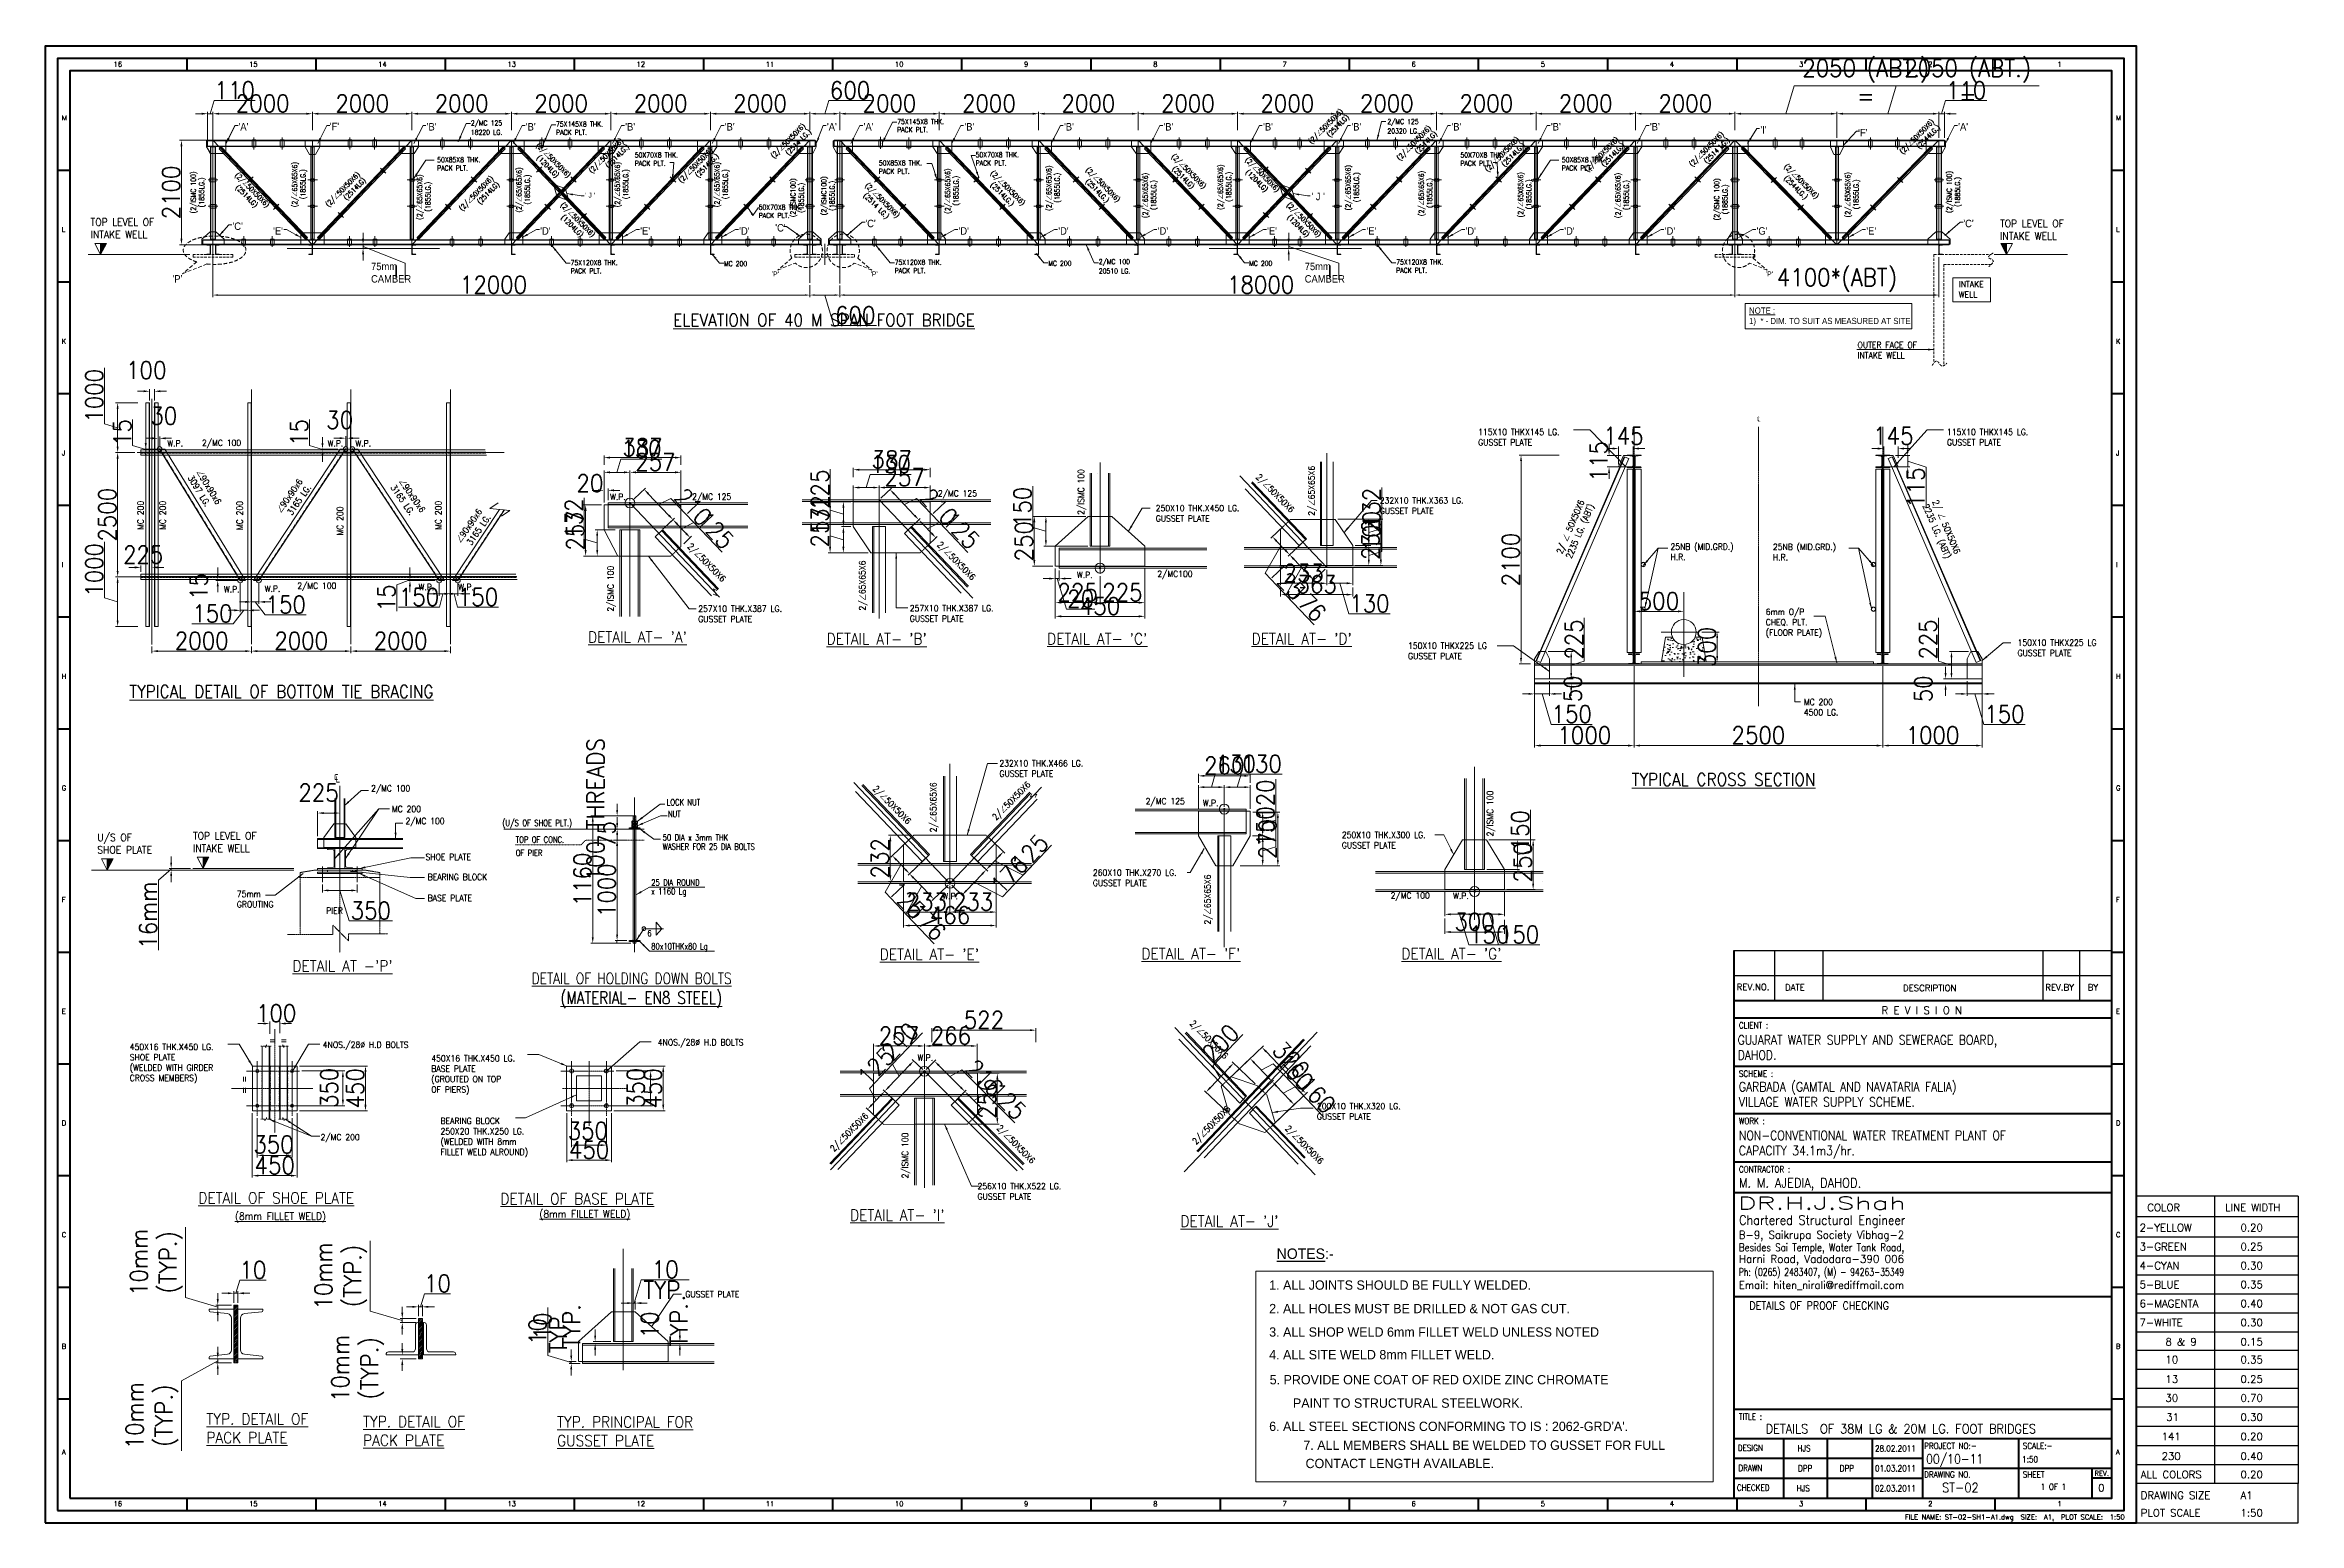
# Model space of a CAD drawing. Header units: millimetres. Extents: x 0 to 1124626, y -157535 to 82123.
# Drawn here: x 352931 to 398245, y 28640 to 58361 of the extents above; entities that cross this region are included whole.
import ezdxf
from ezdxf.enums import TextEntityAlignment as Align

# ---------------------------------------------------------------- set-up
doc = ezdxf.new("R2010")
doc.units = ezdxf.units.MM
doc.header["$MEASUREMENT"] = 0
for name, pattern in [('CENTER', [2, 1.25, -0.25, 0.25, -0.25]), ('CENTER2', [28.575, 19.05, -3.175, 3.175, -3.175]), ('DASHED', [0.75, 0.5, -0.25]), ('HIDDEN', [0.375, 0.25, -0.125])]:
    doc.linetypes.add(name, pattern=pattern)
for name, color, linetype, lineweight in [('-0', 7, 'Continuous', 18), ('BLOCK', 7, 'Continuous', 30), ('BORDER', 230, 'Continuous', 40), ('CN', 253, 'Continuous', 15), ('Dim', 6, 'Continuous', 13), ('Hatch', 7, 'Continuous', 5), ('HIDE', 251, 'HIDDEN', 13), ('L4', 4, 'Continuous', 30), ('LINE-2C', 252, 'CENTER2', 9), ('PLATE', 190, 'Continuous', 20), ('ST1', 183, 'Continuous', 13), ('STR', 112, 'Continuous', 18), ('STR. STEEL', 25, 'Continuous', 18), ('structure', 183, 'Continuous', 15), ('Text', 7, 'Continuous', 15), ('text-2', 73, 'Continuous', 13), ('TEXT-3', 4, 'Continuous', 30), ('TEXT-4', 2, 'Continuous', 25), ('TITLE TEXT', 50, 'Continuous', 18)]:
    doc.layers.add(name, color=color, linetype=linetype, lineweight=lineweight)
doc.layers.add('D-NW-TX-UNCONTROLLED', color=2, linetype='Continuous')
doc.styles.add('ROMAND', font='romand.shx')
doc.styles.add('ROMANS', font='romans.shx', dxfattribs={"oblique": 10, "height": 0.15})
doc.styles.add('ROMANT', font='romant')
doc.styles.add('SOFT1', font='soft1.shx')
doc.styles.add('style1', font='romans.shx', dxfattribs={"width": 0.9, "height": 300})
doc.dimstyles.new('Copy of DIM-1', dxfattribs={"dimscale": 40, "dimtxt": 125, "dimasz": 3, "dimexe": 1, "dimexo": 1.2, "dimgap": 0.8, "dimtad": 1, "dimdec": 0, "dimzin": 1, "dimdsep": 46, "dimtxsty": 'style1', "dimcen": 2, "dimclrd": 8, "dimclre": 8, "dimclrt": 7, "dimadec": 0, "dimazin": 0, "dimtfac": 1, "dimtdec": 0, "dimtofl": 0, "dimtmove": 1, "dimatfit": 3, "dimfxl": 1, "dimtolj": 1, "dimtzin": 0, "dimlwd": 9, "dimlwe": 9, "dimarcsym": 1})
doc.dimstyles.new('p-100', dxfattribs={"dimscale": 0.5, "dimtxt": 0.25, "dimasz": 0.25, "dimexe": 0.01, "dimexo": 0.0625, "dimgap": 0.25, "dimtad": 1, "dimdec": 0, "dimlfac": 1000, "dimzin": 4, "dimdsep": 46, "dimtxsty": 'Standard', "dimblk": 'ARCHTICK', "dimcen": 0, "dimdle": 0.01, "dimclrd": 3, "dimclre": 3, "dimclrt": 6, "dimadec": 0, "dimazin": 0, "dimtfac": 1, "dimtdec": 0, "dimtmove": 1, "dimatfit": 3, "dimfxl": 1, "dimtolj": 1, "dimtzin": 4, "dimlwd": 5, "dimlwe": 5, "dimarcsym": 0})
pattern_1 = [(45, (-11766.482, 43539.0105), (-3.535533906, 3.535533906), [])]
pattern_2 = [(315, (-11766.482, 54292.433), (-3.535533906, -3.535533906), [])]

msp = doc.modelspace()

# ---------------------------------------------------------------- texts
at = {"layer": '-0', "lineweight": 13, "style": 'ROMANS', "width": 0.8}
msp.add_text('6', height=120, dxfattribs=at).set_placement((365042.4801, 40437.4884))
at = {"color": 7, "style": 'ROMANS'}
for s, p in [('COLOR', (395195.436, 34909.5815)), ('LINE WIDTH', (396760.3808, 34909.5815)), ('2-YELLOW', (395040.887, 34503.2971)), ('0.20', (397069.4789, 34503.2971)), ('3-GREEN', (395040.887, 34121.3897)), ('0.25', (397069.4789, 34121.3897)), ('4-CYAN', (395040.887, 33739.4824)), ('0.30', (397069.4789, 33739.4824)), ('5-BLUE', (395040.887, 33357.5751)), ('6-MAGENTA', (395040.887, 32975.6677)), ('0.35', (397069.4789, 33357.5751)), ('0.40', (397069.4789, 32975.6677)), ('7-WHITE', (395040.887, 32593.7604)), ('0.30', (397069.4789, 32593.7604)), ('8 & 9', (395561.1537, 32208.5347)), ('0.15', (397069.4789, 32208.5347)), ('10', (395561.1537, 31848.9653)), ('0.35', (397069.4789, 31848.9653)), ('13', (395561.1537, 31455.889)), ('0.25', (397069.4789, 31455.889)), ('30', (395561.1537, 31077.7683)), ('31', (395575.6007, 30692.0743)), ('0.70', (397069.4789, 31077.7683)), ('0.30', (397069.4789, 30692.0743)), ('141', (395483.1135, 30305.2329)), ('0.20', (397069.4789, 30305.2329)), ('230', (395483.1135, 29906.8597)), ('0.40', (397069.4789, 29906.8597)), ('ALL COLORS', (395063.4983, 29538.5017)), ('0.20', (397069.4789, 29538.5017)), ('DRAWING SIZE', (395063.4983, 29120.2226)), ('A1', (397069.4789, 29120.2226)), ('PLOT SCALE', (395063.4983, 28766.3297)), ('1:50', (397069.4789, 28766.3297))]:
    msp.add_text(s, height=150, dxfattribs=at).set_placement(p)
at = {"layer": 'BLOCK', "color": 31, "style": 'ROMANS'}
for s, p in [('REV.NO.', (386941.5377, 39355.1826)), ('DATE', (387912.2181, 39346.3019)), ('REV.BY', (393146.0665, 39346.3019)), ('BY', (393998.7369, 39346.3019))]:
    msp.add_text(s, height=125.92587, dxfattribs=at).set_placement(p)
msp.add_text('DESCRIPTION', height=125.925865, dxfattribs=at).set_placement((390822.3786, 39396.7158), align=Align.MIDDLE)
at = {"layer": 'BLOCK', "color": 230, "style": 'ROMANS'}
msp.add_text('R E V I S I O N', height=151.111039, dxfattribs=at).set_placement((390662.4659, 38949.0868), align=Align.MIDDLE)
at = {"layer": 'BLOCK'}
for s, height, style, width, p in [('CLIENT :', 124.99994, 'ROMANS', 0.85, (386985.4306, 38583.8752)), ('GUJARAT WATER SUPPLY AND SEWERAGE BOARD,', 187.498478, 'ROMAND', 0.85, (386960.246, 38258.9069)), ('DAHOD.', 187.49848, 'ROMAND', 0.85, (386960.246, 37954.4809)), ('SCHEME :', 124.99994, 'ROMANS', 0.85, (386985.4306, 37610.9505)), ('VILLAGE WATER SUPPLY SCHEME.', 187.498478, 'ROMAND', 0.85, (386985.4306, 37013.557)), ('GARBADA (GAMTAL AND NAVATARIA FALIA)', 187.498478, 'ROMAND', 0.85, (386985.4306, 37317.983)), ('WORK :', 124.99994, 'ROMANS', 0.85, (386985.4306, 36661.6774)), ('CAPACITY 34.1m3/hr.', 187.498478, 'ROMAND', 0.85, (386985.4306, 36034.7599)), ('NON-CONVENTIONAL WATER TREATMENT PLANT OF', 187.498478, 'ROMAND', 0.85, (386985.4306, 36339.1859)), ('CONTRACTOR :', 124.99994, 'ROMANS', 0.85, (386985.4306, 35688.7527)), ('M. M. AJEDIA, DAHOD.', 187.498478, 'ROMAND', 0.9, (386985.4306, 35385.3732)), ('TITLE :', 124.99994, 'ROMANS', 0.85, (386985.4306, 30715.9058)), ('DETAILS  OF 38M LG & 20M LG. FOOT BRIDGES ', 187.498478, 'ROMAND', 0.9, (387521.6983, 30439.7683)), ('DESIGN', 124.99994, 'ROMANS', 0.85, (386963.5286, 30087.036)), ('HJS', 124.99994, 'ROMANS', 0.85, (388163.2914, 30078.4564)), ('28.02.2011', 124.99994, 'ROMANS', 0.85, (389721.6123, 30074.3662)), ('PROJECT NO:-', 124.99994, 'ROMANS', 0.85, (390709.4147, 30127.0706)), ('00/10-11', 187.49848, 'ROMAND', 0.85, (390750.7281, 29832.5468)), ('SCALE:-', 124.99994, 'ROMANS', 0.85, (392693.1686, 30127.0706)), ('1:50', 124.99994, 'ROMANS', 0.85, (392680.4312, 29857.0329)), ('DRAWN', 124.99994, 'ROMANS', 0.85, (386975.104, 29682.946)), ('DPP', 124.99994, 'ROMANS', 0.85, (388174.8668, 29674.3664)), ('DPP', 124.99994, 'ROMANS', 0.85, (389012.8062, 29674.3664)), ('01.03.2011', 124.99994, 'ROMANS', 0.85, (389721.6123, 29674.3664)), ('DRAWING NO.', 124.99994, 'ROMANS', 0.85, (390709.4147, 29551.4425)), ('SHEET', 124.99994, 'ROMANS', 0.85, (392693.1686, 29551.4425)), ('CHECKED', 124.99994, 'ROMANS', 0.85, (386946.1655, 29284.6388)), ('HJS', 124.99994, 'ROMANS', 0.85, (388145.9283, 29276.0592)), ('02.03.2011', 124.99994, 'ROMANS', 0.85, (389721.6123, 29274.3666)), ('ST-02', 187.49848, 'ROMAND', 0.9, (391069.8624, 29257.5632)), ('1 OF 1', 124.99994, 'ROMANS', 0.85, (393054.0542, 29304.2576))]:
    msp.add_text(s, height=height, dxfattribs=dict(at, style=style, width=width)).set_placement(p)
at = {"layer": 'BLOCK', "color": 30, "style": 'ROMANT', "width": 1.585666}
msp.add_text('DR.H.J.Shah', height=249.997971, dxfattribs=at).set_placement((386963.4728, 34945.0164), (390342.4233, 34945.0164), align=Align.FIT)
at = {"layer": 'BLOCK', "color": 31, "style": 'ROMAND', "width": 0.784961}
msp.add_text('Chartered Structural Engineer', height=187.49991, dxfattribs=at).set_placement((386988.8444, 34636.2131), (390331.9355, 34636.2131), align=Align.FIT)
at = {"layer": 'BLOCK', "color": 7, "style": 'ROMANS'}
for s, width, p, p2 in [('B-9, Saikrupa Society Vibhag-2', 0.842467, (386985.4306, 34356.0049), (390307.6561, 34356.0049)), ('Besides Sai Temple, Water Tank Road,', 0.708742, (386985.4306, 34103.2718), (390307.6561, 34103.2718)), ('Harni Road, Vadodara-390 006', 0.858668, (386985.4306, 33871.4801), (390307.6561, 33871.4801)), ('Ph: (0265) 2483407, (M) - 94263-35349', 0.626237, (386985.4306, 33609.5033), (390307.6561, 33609.5033)), ('Email: hiten_nirali@rediffmail.com', 0.831485, (386985.4306, 33344.8583), (390307.6561, 33344.8583))]:
    msp.add_text(s, height=156.249925, dxfattribs=dict(at, width=width)).set_placement(p, p2, align=Align.FIT)
at = {"layer": 'BLOCK', "color": 31, "style": 'ROMANS', "width": 0.9}
msp.add_text('DETAILS OF PROOF CHECKING', height=156.25, dxfattribs=at).set_placement((388599.2699, 33011.8886), align=Align.MIDDLE)
at = {"layer": 'BLOCK', "style": 'ROMAND'}
msp.add_text('0', height=149.9999, dxfattribs=at).set_placement((394207.6912, 29269.9346))
at = {"layer": 'BORDER', "color": 11, "style": 'ROMANS'}
msp.add_text('REV.', height=99.99995, dxfattribs=at).set_placement((394134.5326, 29587.3506))
at = {"layer": 'Text', "ltscale": 20, "style": 'style1', "width": 0.8}
for s, p in [('LOCK NUT', (365429.5691, 43070.2205)), ('(U/S OF SHOE PLT.)', (362124.1408, 42655.2771)), ('NUT', (365453.0911, 42835.1967)), ('TOP OF CONC.', (362394.4436, 42320.3841)), ('OF PIER', (362394.4436, 42052.6065)), ('WASHER FOR 25 DIA BOLTS', (365348.0008, 42179.6009)), ('50 DIA x 3mm THK', (365348.0008, 42363.0474)), ('25 DIA ROUND ', (365118.1504, 41456.2809)), ('x 1160 Lg', (365118.1504, 41278.6806)), ('80x10THKx80 Lg', (365118.1504, 40175.2731))]:
    msp.add_text(s, height=125, dxfattribs=at).set_placement(p)
at = {"layer": 'Text', "ltscale": 20, "style": 'style1'}
for s, insert, char_height, width, attachment_point in [('2/MC 125', (361491.1642, 56843.6442), 100, 1218.023492, 1), ('18220 LG.', (361491.1642, 56655.3836), 100, 772.219055, 1), ('75X145X8 THK. PACK PLT.', (363204.2076, 56820.7899), 100, 1218.023492, 1), ('75X145X8 THK. PACK PLT.', (370060.9944, 56873.043), 100, 1218.023492, 1), ('2/MC 125', (379918.8266, 56872.7141), 100, 1250.415323, 1), ('20320 LG.', (379918.8266, 56681.0534), 100, 772.219055, 1), ('50X70X8 THK. PACK PLT.', (364786.495, 56199.23), 100, 1218.023492, 1), ('50X70X8 THK. PACK PLT.', (371641.0951, 56203.9529), 100, 1218.023492, 1), ('50X70X8 THK. PACK PLT.', (381386.495, 56199.23), 100, 1218.023492, 1), ('50X85X8 THK. PACK PLT.', (360814.9624, 56103.2799), 100, 1218.023492, 1), ('50X85X8 THK. PACK PLT.', (369692.9978, 56039.2871), 100, 1218.023492, 1), ('50X85X8 THK. PACK PLT.', (383424.9624, 56103.2799), 100, 1218.023492, 1), ('50X70X8 THK. PACK PLT.', (367277.5561, 55149.6505), 100, 1218.023492, 1), ('{\\fArial|b0|i0|c0|p34;75mm\\PCAMBER}', (359485.0966, 53983.8913), 150, 1218.023492, 1), ('75X120X8 THK. PACK PLT.', (363497.3787, 54035.8933), 100, 1218.023492, 1), ('MC 200', (366581.4214, 53914.6185), 100, 1218.023492, 7), ('75X120X8 THK. PACK PLT.', (370012.7777, 54041.2311), 100, 1218.023492, 1), ('MC 200', (373101.1452, 53921.1295), 100, 1218.023492, 7), ('2/MC 100', (374115.9158, 53921.1295), 100, 1218.023492, 7), ('MC 200', (377139.4202, 53921.1295), 100, 1218.023492, 7), ('{\\fArial|b0|i0|c0|p34;75mm\\PCAMBER}', (378256.347, 53983.8913), 150, 1218.023492, 1), ('75X120X8 THK. PACK PLT.', (380095.9257, 54046.262), 100, 1218.023492, 1), ('20510 LG.', (374115.9158, 53766.9325), 100, 729.708661, 7), ('{\\fArial Baltic|b0|i0|c0|p34;\\LNOTE :\\l\\P1)  * - DIM. TO SUIT AS MEASURED AT SITE}', (387190.3577, 53083.2789), 125, 3873.548408, 1), ('OUTER FACE OF INTAKE WELL', (389370.65, 52391.8939), 125, 1789.873363, 1), ('℄', (387344.1619, 50914.8363), 125, 387.506722, 1), ('2/MC 100', (356086.692, 50257.3877), 125, 1666.224437, 7), ('115X10 THKX145 LG. \\PGUSSET PLATE', (381743.9998, 50640.3842), 125, 3613.508763, 1), ('115X10 THKX145 LG. \\PGUSSET PLATE', (391169.1914, 50640.3842), 125, 3613.508763, 1), ('2/MC 125', (370881.1015, 49406.1278), 125, 1124.739507, 1), ('2/MC 125', (365940.2259, 49341.1763), 125, 3388.257935, 1), ('\\pxsm1,ql;250X10 THK.X450 LG.\\PGUSSET PLATE', (375260.8322, 49110.3673), 125, 3388.257935, 1), ('\\pxsm1,ql;232X10 THK.X363 LG.\\PGUSSET PLATE', (379764.9758, 49264.5573), 125, 3388.257935, 1), ('25NB (MID.GRD.)\\PH.R.', (385609.9461, 48336.0673), 125, 1873.527558, 1), ('25NB (MID.GRD.)\\PH.R.', (387669.4448, 48331.3963), 125, 1873.527558, 1), ('\\pxsm1,ql;2/MC100', (375292.8008, 47788.3317), 125, 802.727313, 1), ('2/MC 100', (358001.9182, 47382.1772), 125, 1666.224437, 7), ('\\pxsm1,ql;257X10 THK.X387 LG.\\PGUSSET PLATE', (366063.5939, 47087.1548), 125, 3388.257935, 1), ('\\pxsm1,ql;257X10 THK.X387 LG.\\PGUSSET PLATE', (370316.1448, 47098.1738), 125, 2122.256413, 1), ('6mm O/P \\PCHEQ. PLT. \\P(FLOOR PLATE)\\P         ', (387524.676, 47025.2171), 125, 1489.876116, 1), ('150X10 THKX225 LG\\PGUSSET PLATE', (380333.3548, 46343.0442), 125, 3613.508763, 1), ('150X10 THKX225 LG\\PGUSSET PLATE', (392588.9613, 46405.0457), 125, 3613.508763, 1), ('MC 200\\P4500 LG.', (388292.2939, 45211.564), 125, 1213.170065, 1), ('\\pxsm1,ql;232X10 THK.X466 LG.\\PGUSSET PLATE', (372118.64, 43979.103), 125, 1886.76064, 1), ('℄', (358737.3129, 43526.7728), 200, 3332.448874, 7), ('2/MC 100', (359485.6266, 43307.8589), 125, 1666.224437, 7), ('MC 200', (359904.9935, 42936.4982), 125, 1666.224437, 7), ('2/MC 125', (375059.0412, 43216.7064), 125, 3388.257935, 1), ('2/MC 100', (360177.9979, 42650.3145), 125, 1666.224437, 7), ('\\pxsm1,ql;250X10 THK.X300 LG.\\PGUSSET PLATE', (379003.2968, 42539.0857), 125, 2112.599614, 1), ('SHOE PLATE', (360579.673, 41971.5301), 125, 1666.224437, 7), ('BEARING BLOCK', (360623.6219, 41566.4713), 125, 1666.224437, 7), ('\\pxsm1,ql;260X10 THK.X270 LG.\\PGUSSET PLATE', (373998.0441, 41780.0845), 125, 1910.987805, 1), ('75mm \\PGROUTING', (356787.419, 41016.9299), 125, 1666.224437, 7), ('BASE PLATE', (360623.6219, 41144.8529), 125, 1666.224437, 7), ('2/MC 100', (379984.2765, 41320.4161), 125, 983.835027, 1), ('PIER', (358583.1168, 40889.5656), 125, 1666.224437, 7), ('450X16 THK.X450 LG. \\PSHOE PLATE\\P(WELDED WITH GIRDER CROSS MEMBERS)', (354633.8564, 37484.8253), 125, 2159.508907, 7), ('4NOS./28%%C H.D BOLTS', (358515.9496, 38151.7078), 125, 2076.498228, 7), ('4NOS./28%%C H.D BOLTS', (365250.554, 38199.1305), 125, 1994.012895, 7), ('450X16 THK.X450 LG. \\PBASE PLATE\\P(GROUTED ON TOP \\POF PIERS)', (360696.4334, 37252.5568), 125, 1986.939035, 7), ('BEARING BLOCK\\P250X20 THK.X250 LG.\\P(WELDED WITH 8mm FILLET WELD ALROUND)', (360881.7104, 35996.4779), 125, 2025.590498, 7), ('\\pxsm1,ql;200X10 THK.X320 LG.\\PGUSSET PLATE', (378502.0527, 37084.1849), 125, 2149.398219, 1), ('2/MC 200', (358470.1902, 36294.2379), 125, 1666.224437, 7), ('\\pxsm1,ql;256X10 THK.X522 LG.\\PGUSSET PLATE', (371677.9415, 35474.7073), 125, 1886.76064, 1), ('\\pxsm1,ql;GUSSET PLATE', (365803.6029, 33302.261), 125, 2149.398219, 1)]:
    msp.add_mtext(s, dxfattribs=dict(at, insert=insert, char_height=char_height, width=width, attachment_point=attachment_point))
for s, insert, char_height, width, attachment_point, rotation in [('(2/∠50X50X6)\\P(2514 LG.)', (368153.5344, 56795.7677), 100, 2822.717504, 3, 45.38276771), ('(2/∠50X50X6)\\P(2514LG)', (378964.5816, 57089.1001), 100, 2822.717504, 3, 45.38276771), ('(2/∠50X50X6)\\P(2514LG)', (380736.0959, 56753.4003), 100, 2822.717504, 3, 45.38276771), ('(2/∠50X50X6)\\P(2544LG.)', (390847.8765, 56881.6809), 100, 2822.717504, 3, 45.38276771), ('\\pi931.36;(2/∠50X50X6)\\P\\pi1115.6;(1204LG)', (362213.8021, 57068.8579), 100, 2822.717504, 1, 314.61723229), ('(2/∠50X50X6)\\P(2514LG.)', (364492.5904, 56495.6475), 100, 2822.717504, 3, 45.38276771), ('(2/∠50X50X6)\\P(2514LG.)', (366294.1231, 56304.6523), 100, 2822.717504, 3, 45.38276771), ('(2/∠50X50X6)\\P(2514LG.)', (382507.0011, 56523.7925), 100, 2822.717504, 3, 45.38276771), ('(2/∠50X50X6)\\P(2514LG.)', (384509.2791, 56522.7495), 100, 2822.717504, 3, 45.38276771), ('(2/∠50X50X6)\\P(2514 LG.)', (386616.8236, 56629.5887), 100, 2822.717504, 3, 45.38276771), ('\\pxsm1,qc;(2/ISMC 100)\\P(1855LG.)', (355860.1719, 53961.1535), 100, 2872.717504, 1, 90), ('\\pi931.36;(2/∠50X50X6)\\P\\pi1115.6;(2514LG)', (356159.4308, 56471.3324), 100, 2822.717504, 1, 314.61723229), ('\\pi956.36;(2/∠65X65X6)\\P\\pi1119.2;(1855LG.)', (357897.8385, 54142.432), 100, 2872.717504, 1, 90), ('(2/∠50X50X6)\\P(2514LG)', (359198.9242, 55820.6182), 100, 2822.717504, 3, 45.38276771), ('\\pi956.36;(2/∠65X65X6)\\P\\pi1119.2;(1855LG.)', (360410.5868, 53890.3569), 100, 2872.717504, 1, 90), ('\\pi956.36;(2/∠65X65X6)\\P\\pi1119.2;(1855LG.)', (362408.949, 54034.9115), 100, 2872.717504, 1, 90), ('\\pi956.36;(2/∠65X65X6)\\P\\pi1119.2;(1855LG.)', (364387.4997, 54142.432), 100, 2872.717504, 1, 90), ('\\pi956.36;(2/∠65X65X6)\\P\\pi1119.2;(1855LG.)', (366389.2101, 54142.432), 100, 2872.717504, 1, 90), ('\\pi956.36;(2/∠65X65X6)\\P\\pi1119.2;(1855LG.)', (371326.913, 54011.662), 100, 2872.717504, 7, 90), ('\\pi931.36;(2/∠50X50X6)\\P\\pi1094.2;(2514LG.)', (371351.2857, 56509.8598), 100, 2822.717504, 1, 314.61723229), ('\\pi956.36;(2/∠65X65X6)\\P\\pi1119.2;(1855LG.)', (373362.2257, 54070.1295), 100, 2872.717504, 7, 90), ('\\pi931.36;(2/∠50X50X6)\\P\\pi1094.2;(2514LG.)', (373263.4691, 56577.4302), 100, 2822.717504, 1, 314.61723229), ('\\pi956.36;(2/∠65X65X6)\\P\\pi1119.2;(1855LG.)', (375299.811, 53924.6342), 100, 2872.717504, 7, 90), ('\\pi931.36;(2/∠50X50X6)\\P\\pi1115.6;(2514LG)', (374990.1954, 56847.239), 100, 2822.717504, 1, 314.61723229), ('\\pi956.36;(2/∠65X65X6)\\P\\pi1119.2;(1855LG.)', (376812.7823, 54090.0705), 100, 2872.717504, 7, 90), ('\\pi931.36;(2/∠50X50X6)\\P\\pi1115.6;(1204LG)', (376467.9832, 56780.5412), 100, 2822.717504, 1, 314.61723229), ('\\pi956.36;(2/∠65X65X6)\\P\\pi1119.2;(1855LG.)', (379379.5792, 54080.1753), 100, 2872.717504, 7, 90), ('\\pi956.36;(2/∠65X65X6)\\P\\pi1119.2;(1855LG.)', (380851.8745, 53964.7284), 100, 2872.717504, 7, 90), ('\\pi956.36;(2/∠65X65X6)\\P\\pi1119.2;(1855LG.)', (382845.6139, 53938.5667), 100, 2872.717504, 7, 90), ('\\pi956.36;(2/∠65X65X6)\\P\\pi1119.2;(1855LG.)', (384803.4931, 53923.6857), 100, 2872.717504, 7, 90), ('\\pi931.36;(2/∠50X50X6)\\P\\pi1094.2;(2544LG.)', (387306.4973, 56644.0777), 100, 2822.717504, 1, 314.61723229), ('\\pi956.36;(2/∠65X65X6)\\P\\pi1119.2;(1855LG.)', (389424.4815, 53938.5667), 100, 2872.717504, 7, 90), ('\\pxqc;(2/ISMC 100)\\P(1885LG.)', (391463.5548, 53970.2808), 100, 2872.717504, 7, 90), ('(2/∠50X50X6)\\P(2514LG)', (361883.6177, 55739.7818), 100, 2822.717504, 3, 45.38276771), ('\\pxqc;(2/ISMC100)\\P(1855LG.)', (368217.4475, 53852.3555), 100, 2872.717504, 7, 90), ('\\pxqc;(2/ISMC100)\\P(1855LG.)', (368838.0924, 53892.3477), 100, 2872.717504, 7, 90), ('\\pi931.36;(2/∠50X50X6)\\P\\pi1049.2;(2514 LG.)', (368828.7284, 56263.457), 100, 2822.717504, 1, 314.61723229), ('\\pxqc;(2/ISMC 100)\\P(1885LG.)', (386789.7887, 53821.6399), 100, 2872.717504, 7, 90), ('\\pi931.36;(2/∠50X50X6)\\P\\pi1115.6;(1204LG)', (362703.6482, 55871.0749), 100, 2822.717504, 1, 314.61723229), ('\\pi931.36;(2/∠50X50X6)\\P\\pi1115.6;(1204LG)', (377303.6482, 55871.0749), 100, 2822.717504, 1, 314.61723229), ('2/∠65X65X6', (378330.7029, 48894.1603), 125, 1075.812871, 1, 90), ('∠90x90x6\\P3097 LG.', (355794.4177, 49660.618), 125, 1666.224437, 7, 301.3586836), ('∠90x90x6\\P3165 LG.', (358288.4136, 49462.8756), 125, 862.59186, 9, 55.19552462), ('∠90x90x6\\P3165 LG.', (359870.9595, 49462.8756), 125, 862.59186, 7, 304.80447538), ('\\pxsm1,ql;2/ISMC 100', (373694.412, 48912.6291), 125, 1075.812871, 1, 90), ('2/∠50X50X6', (377355.1743, 49750.2271), 125, 875.318176, 1, 314.61723229), ('MC 200', (354912.8404, 48611.7569), 125, 1666.224437, 7, 90), ('MC 200', (355358.4189, 48611.7569), 125, 1666.224437, 7, 90), ('MC 200', (356904.4119, 48607.5549), 125, 1666.224437, 7, 90), ('MC 200', (358921.7101, 48497.1585), 125, 1666.224437, 7, 90), ('MC 200', (360901.597, 48611.7569), 125, 1666.224437, 7, 90), ('∠90x90x6\\P3165 LG.', (361897.2553, 48860.3411), 125, 862.59186, 9, 55.19552462), ('2/ ∠ 50X50X6\\P2235 LG. (ABT)', (383767.8242, 49228.5047), 125, 2822.717504, 3, 66.85274302), ('2/ ∠ 50X50X6\\P2235 LG. (ABT)', (390987.3058, 49228.5047), 125, 2822.717504, 1, 293.14725698), ('2/∠50X50X6', (365923.9832, 48357.7505), 125, 1205.021398, 1, 314.61723229), ('2/∠50X50X6', (370945.1893, 48391.1826), 125, 875.318176, 1, 314.61723229), ('\\pxsm1,ql;2/ISMC 100', (364237.569, 46967.2423), 125, 1075.812871, 1, 90), ('2/∠65X65X6', (369300.9344, 46988.4397), 125, 1075.812871, 1, 90), ('2/∠65X65X6', (370725.0639, 42527.8219), 125, 1075.812871, 1, 90), ('2/∠50X50X6', (372666.866, 43565.9927), 125, 1205.021398, 3, 45.38276771), ('2/∠50X50X6', (369653.0307, 43483.8172), 125, 1205.021398, 1, 314.61723229), ('\\pxsm1,ql;2/ISMC 100', (381919.7346, 42446.0885), 125, 1075.812871, 1, 90), ('2/∠65X65X6', (376239.6531, 40673.1923), 125, 1075.812871, 1, 90), ('2/∠50X50X6', (376024.5311, 38763.8602), 125, 1205.021398, 1, 314.61723229), (' = = ', (357888.3757, 38392.2999), 140, 998.662616, 7, 180), (' = = ', (356883.0781, 37722.6462), 140, 998.662616, 7, 270), ('2/∠50X50X6', (369406.5444, 36902.0373), 125, 1205.021398, 3, 45.38276771), ('2/∠50X50X6', (376686.1213, 37045.2437), 125, 1205.021398, 3, 45.38276771), ('\\pxsm1,ql;2/ISMC 100', (370159.5718, 35568.0199), 125, 1075.812871, 1, 90), ('2/∠50X50X6', (372144.0617, 36657.6159), 125, 1205.021398, 1, 314.61723229), ('2/∠50X50X6', (377942.8266, 36648.2378), 125, 1205.021398, 1, 314.61723229)]:
    msp.add_mtext(s, dxfattribs=dict(at, insert=insert, char_height=char_height, width=width, attachment_point=attachment_point, rotation=rotation))
at = {"layer": 'text-2', "color": 7, "style": 'SOFT1'}
for s, p in [('1. ALL JOINTS SHOULD BE FULLY WELDED.', (377541.9092, 33329.5896)), ('2. ALL HOLES MUST BE DRILLED & NOT GAS CUT.', (377541.9092, 32857.1561)), ('3. ALL SHOP WELD 6mm FILLET WELD UNLESS NOTED', (377541.9092, 32385.4329)), ('4. ALL SITE WELD 8mm FILLET WELD.', (377541.9092, 31930.2623)), ('5. PROVIDE ONE COAT OF RED OXIDE ZINC CHROMATE', (377552.1185, 31426.4856)), ('PAINT TO STRUCTURAL STEELWORK.', (378019.9085, 30956.1667)), ("6. ALL STEEL SECTIONS CONFORMING TO IS : 2062-GRD'A'.", (377541.6196, 30489.1449))]:
    msp.add_text(s, height=187.5, dxfattribs=at).set_placement(p)
for s, p in [('7. ALL MEMBERS SHALL BE WELDED TO GUSSET FOR FULL ', (381901.0272, 30203.5464)), ('CONTACT LENGTH AVAILABLE.', (380167.6495, 29835.7596))]:
    msp.add_text(s, height=187.5, dxfattribs=at).set_placement(p, align=Align.MIDDLE_CENTER)
at = {"layer": 'TEXT-3', "color": 6, "style": 'SOFT1'}
msp.add_text('%%uNOTES%%u:-', height=210.9375, dxfattribs=at).set_placement((377692.5729, 33948.5239))
at = {"layer": 'TEXT-4', "ltscale": 20, "style": 'style1'}
for s, insert, char_height, width, attachment_point in [("{\\fArial|b0|i0|c0|p34;'A'}", (356820.3705, 56792.199), 150, 111.984005, 1), ("{\\fArial|b0|i0|c0|p34;'F'}", (358841.9852, 56798.8737), 150, 312.201519, 3), ("{\\fArial|b0|i0|c0|p34;'B'}", (360602.9798, 56792.199), 150, 111.984005, 1), ("{\\fArial|b0|i0|c0|p34;'B'}", (362597.1334, 56792.199), 150, 111.984005, 1), ("{\\fArial|b0|i0|c0|p34;'B'}", (364595.7047, 56792.199), 150, 111.984005, 1), ("{\\fArial|b0|i0|c0|p34;'B'}", (366597.7309, 56792.5262), 150, 111.984005, 1), ("{\\fArial|b0|i0|c0|p34;'A'}", (368650.2942, 56792.5262), 150, 111.984005, 1), ("{\\fArial|b0|i0|c0|p34;'A'}", (369388.2388, 56792.5262), 150, 111.984005, 1), ("{\\fArial|b0|i0|c0|p34;'B'}", (371415.2149, 56792.5262), 150, 111.984005, 1), ("{\\fArial|b0|i0|c0|p34;'B'}", (373417.3441, 56792.5262), 150, 111.984005, 1), ("{\\fArial|b0|i0|c0|p34;'B'}", (375416.4933, 56792.5262), 150, 111.984005, 1), ("{\\fArial|b0|i0|c0|p34;'B'}", (377419.4231, 56792.5262), 150, 111.984005, 1), ("{\\fArial|b0|i0|c0|p34;'B'}", (379194.8399, 56792.5262), 150, 312.201519, 1), ("{\\fArial|b0|i0|c0|p34;'B'}", (381206.35, 56792.5262), 150, 312.201519, 1), ("{\\fArial|b0|i0|c0|p34;'B'}", (383206.4043, 56792.5262), 150, 312.201519, 1), ("{\\fArial|b0|i0|c0|p34;'B'}", (385196.8348, 56792.5262), 150, 312.201519, 1), ("{\\fArial|b0|i0|c0|p34;'I'}", (387416.8373, 56731.3415), 150, 312.201519, 1), ("{\\fArial|b0|i0|c0|p34;'F'}", (389569.9384, 56675.7492), 150, 312.201519, 3), ("{\\fArial|b0|i0|c0|p34;'A'}", (391394.942, 56792.5262), 150, 111.984005, 1), ("{\\fArial|b0|i0|c0|p34;' J '}", (363790.508, 55390.6838), 100, 424.706167, 1), ("{\\fArial|b0|i0|c0|p34;' J '}", (378390.508, 55390.6838), 150, 312.201519, 1), ("{\\fArial|b0|i0|c0|p34;'C'}", (369422.8692, 54847.8985), 150, 111.984005, 1), ("{\\fArial|b0|i0|c0|p34;'C'}", (391498.0874, 54847.8985), 150, 111.984005, 1), ("{\\fArial|b0|i0|c0|p34;'C'}", (356698.827, 54793.4527), 150, 111.984005, 1), ("{\\fArial|b0|i0|c0|p34;'E'}", (357713.0216, 54697.9751), 150, 111.984005, 3), ("{\\fArial|b0|i0|c0|p34;'D'}", (362886.5367, 54697.9751), 150, 111.984005, 1), ("{\\fArial|b0|i0|c0|p34;'E'}", (364897.2068, 54697.9751), 150, 111.984005, 1), ("{\\fArial|b0|i0|c0|p34;'D'}", (366886.9796, 54697.9751), 150, 111.984005, 1), ("{\\fArial|b0|i0|c0|p34;'C'}", (367611.7268, 54761.2496), 150, 111.984005, 1), ("{\\fArial|b0|i0|c0|p34;'D'}", (371296.1911, 54697.9751), 150, 111.984005, 1), ("{\\fArial|b0|i0|c0|p34;'D'}", (373302.0169, 54697.9751), 150, 111.984005, 1), ("{\\fArial|b0|i0|c0|p34;'D'}", (375301.5751, 54697.9751), 150, 111.984005, 1), ("{\\fArial|b0|i0|c0|p34;'E'}", (377501.0213, 54697.9751), 150, 111.984005, 1), ("{\\fArial|b0|i0|c0|p34;'E'}", (379497.2068, 54697.9751), 150, 312.201519, 1), ("{\\fArial|b0|i0|c0|p34;'D'}", (381490.091, 54697.9751), 150, 312.201519, 1), ("{\\fArial|b0|i0|c0|p34;'D'}", (383474.9781, 54697.9751), 150, 312.201519, 1), ("{\\fArial|b0|i0|c0|p34;'D'}", (385495.2484, 54697.9751), 150, 312.201519, 1), ("{\\fArial|b0|i0|c0|p34;'G'}", (387341.1653, 54697.9751), 150, 312.201519, 1), ("{\\fArial|b0|i0|c0|p34;'E'}", (389547.2068, 54697.9751), 150, 312.201519, 1), ("{\\fArial|b0|i0|c0|p34;'P'}", (355493.0959, 53734.2481), 150, 111.984005, 1), ("{\\fArial|b0|i0|c0|p34;'P'}", (367541.8074, 53807.5217), 100, 111.984005, 1), ("{\\fArial|b0|i0|c0|p34;'P'}", (369672.2355, 53807.5217), 100, 111.984005, 3), ("{\\fArial|b0|i0|c0|p34;'P'}", (387672.1182, 53807.5217), 100, 111.984005, 3), ('W.P.', (355389.9588, 50286.3589), 125, 306.319793, 7), ('W.P.', (358613.2214, 50286.3589), 125, 1666.224437, 7), ('W.P.', (359172.2123, 50286.3589), 125, 306.319793, 7), ('W.P.', (364292.6112, 49213.17), 125, 306.319793, 7), ('W.P.', (373677.1973, 47643.6461), 125, 306.319793, 7), ('W.P.', (356527.1137, 47351.2984), 125, 306.319793, 7), ('W.P.', (357347.7027, 47363.3304), 125, 306.319793, 7), ('W.P.', (360441.4545, 47397.5312), 125, 306.319793, 7), ('W.P.', (361239.2511, 47397.5312), 125, 306.319793, 7), ('W.P.', (376208.8436, 43055.9001), 125, 306.319793, 7), ('W.P.', (370970.9266, 41182.5938), 125, 306.319793, 7), ('W.P.', (381241.2155, 41188.544), 125, 306.319793, 7), ('W.P.', (370471.8081, 37934.6325), 125, 306.319793, 7)]:
    msp.add_mtext(s, dxfattribs=dict(at, insert=insert, char_height=char_height, width=width, attachment_point=attachment_point))
at = {"layer": 'TITLE TEXT', "ltscale": 20, "style": 'style1', "width": 0.8}
for s, height, p in [('%%UDETAIL OF HOLDING DOWN BOLTS', 225, (362714.3846, 39478.757)), ('%%U(MATERIAL- EN8 STEEL)', 250, (363292.77, 39077.1058))]:
    msp.add_text(s, height=height, dxfattribs=at).set_placement(p)
at = {"layer": 'TITLE TEXT', "ltscale": 20, "attachment_point": 1, "style": 'style1'}
for s, insert, char_height, width in [('TOP LEVEL OF \\PINTAKE WELL', (353847.7552, 54876.3617), 150, 8570.669872), ('TOP LEVEL OF \\PINTAKE WELL', (392238.325, 54847.0786), 150, 8570.669872), ('INTAKE\\PWELL', (391406.4162, 53614.8237), 125, 8570.669872), ('{\\LELEVATION OF 40 M SPAN FOOT BRIDGE}', (365557.9016, 52954.5462), 250, 8570.669872), ("{\\LDETAIL AT- 'A'}", (363849.2957, 46567.8853), 225, 2299.900662), ("{\\LDETAIL AT- 'B'}", (368644.8297, 46530.6549), 225, 2299.900662), ("{\\LDETAIL AT- 'C'}", (373079.2865, 46533.0164), 225, 8570.669872), ("{\\LDETAIL AT- 'D'}", (377189.0301, 46533.0164), 225, 8570.669872), ('{\\LTYPICAL DETAIL OF BOTTOM TIE BRACING}', (354625.6403, 45485.3036), 250, 8570.669872), ('{\\LTYPICAL CROSS SECTION}', (384830.6375, 43716.4831), 250, 4706.261719), ('U/S OF\\PSHOE PLATE', (353982.4812, 42499.8965), 150, 8570.669872), ('TOP LEVEL OF \\PINTAKE WELL', (355905.9927, 42531.8965), 150, 8570.669872), ("{\\LDETAIL AT -'P'}", (357905.8814, 39952.476), 225, 8570.669872), ("{\\LDETAIL AT- 'E'}", (369713.7354, 40186.6722), 225, 2299.900662), ("{\\LDETAIL AT- 'F'}", (374974.6981, 40199.536), 225, 2299.900662), ("{\\LDETAIL AT- 'G'}", (380199.3938, 40199.536), 225, 2299.900662), ('{\\LDETAIL OF SHOE PLATE}', (356011.912, 35287.8764), 225, 8570.669872), ('{\\L(8mm FILLET WELD)}', (356749.2869, 34883.5678), 150, 8570.669872), ('{\\LDETAIL OF BASE PLATE}', (362085.8826, 35270.3785), 225, 8570.669872), ('{\\L(8mm FILLET WELD)}', (362869.1825, 34929.4728), 150, 8570.669872), ("{\\LDETAIL AT- 'I'}", (369116.2222, 34943.3311), 225, 2299.900662), ("{\\LDETAIL AT- 'J'}", (375758.8918, 34821.182), 225, 2299.900662), ('{\\LTYP. DETAIL OF \\PPACK PLATE}', (356174.0372, 30841.9076), 225, 8570.669872), ('{\\LTYP. DETAIL OF \\PPACK PLATE}', (359324.3325, 30789.1048), 225, 8570.669872), ('{\\LTYP. PRINCIPAL FOR \\PGUSSET PLATE}', (363224.5232, 30782.1039), 225, 8570.669872)]:
    msp.add_mtext(s, dxfattribs=dict(at, insert=insert, char_height=char_height, width=width))

# ---------------------------------------------------------------- blocks, each defined once
blk = doc.blocks.new('*D335')
at = {"layer": 'DEFPOINTS', "color": 0, "ltscale": 20, "transparency": 16777216}
for p in [(356251, 56446), (355673, 54346), (356201, 54346)]:
    blk.add_point(p, dxfattribs=at)
at = {"layer": 'Dim', "color": 8, "lineweight": 9, "ltscale": 20, "transparency": 16777216}
for p, q in [((356203, 56446), (355633, 56446)), ((355673, 56326), (355673, 54466)), ((356153, 54346), (355633, 54346))]:
    blk.add_line(p, q, dxfattribs=at)
at = {"layer": 'Dim', "color": 8, "ltscale": 20, "transparency": 16777216}
for points in [[(355693, 56326), (355653, 56326), (355673, 56446)], [(355653, 54466), (355693, 54466), (355673, 54346)]]:
    blk.add_solid(points, dxfattribs=at)
at = {"layer": 'Dim', "color": 7, "ltscale": 20, "transparency": 16777216, "insert": (355466, 55396), "char_height": 350, "attachment_point": 5, "rotation": 90, "style": 'style1'}
blk.add_mtext('\\A1;2100', dxfattribs=at)
blk = doc.blocks.new('*D336')
at = {"layer": 'DEFPOINTS', "color": 0, "ltscale": 20, "transparency": 16777216}
for p in [(358307, 56980), (356307, 56598), (358307, 56598)]:
    blk.add_point(p, dxfattribs=at)
at = {"layer": 'Dim', "color": 8, "lineweight": 9, "ltscale": 20, "transparency": 16777216}
for p, q in [((356307, 56646), (356307, 57020)), ((356427, 56980), (358187, 56980)), ((358307, 56646), (358307, 57020))]:
    blk.add_line(p, q, dxfattribs=at)
at = {"layer": 'Dim', "color": 8, "ltscale": 20, "transparency": 16777216}
for points in [[(356427, 57000), (356427, 56960), (356307, 56980)], [(358187, 56960), (358187, 57000), (358307, 56980)]]:
    blk.add_solid(points, dxfattribs=at)
at = {"layer": 'Dim', "color": 7, "ltscale": 20, "transparency": 16777216, "insert": (357307, 57187), "char_height": 350, "attachment_point": 5, "style": 'style1'}
blk.add_mtext('\\A1;2000', dxfattribs=at)
blk = doc.blocks.new('*D337')
at = {"layer": 'DEFPOINTS', "color": 0, "ltscale": 20, "transparency": 16777216}
for p in [(360307, 56980), (358307, 56598), (360307, 56598)]:
    blk.add_point(p, dxfattribs=at)
at = {"layer": 'Dim', "color": 8, "lineweight": 9, "ltscale": 20, "transparency": 16777216}
for p, q in [((358307, 56646), (358307, 57020)), ((358427, 56980), (360187, 56980)), ((360307, 56646), (360307, 57020))]:
    blk.add_line(p, q, dxfattribs=at)
at = {"layer": 'Dim', "color": 8, "ltscale": 20, "transparency": 16777216}
for points in [[(358427, 57000), (358427, 56960), (358307, 56980)], [(360187, 56960), (360187, 57000), (360307, 56980)]]:
    blk.add_solid(points, dxfattribs=at)
at = {"layer": 'Dim', "color": 7, "ltscale": 20, "transparency": 16777216, "insert": (359307, 57187), "char_height": 350, "attachment_point": 5, "style": 'style1'}
blk.add_mtext('\\A1;2000', dxfattribs=at)
blk = doc.blocks.new('*D338')
at = {"layer": 'DEFPOINTS', "color": 0, "ltscale": 20, "transparency": 16777216}
for p in [(362307, 56980), (360307, 56598), (362307, 56598)]:
    blk.add_point(p, dxfattribs=at)
at = {"layer": 'Dim', "color": 8, "lineweight": 9, "ltscale": 20, "transparency": 16777216}
for p, q in [((360307, 56646), (360307, 57020)), ((360427, 56980), (362187, 56980)), ((362307, 56646), (362307, 57020))]:
    blk.add_line(p, q, dxfattribs=at)
at = {"layer": 'Dim', "color": 8, "ltscale": 20, "transparency": 16777216}
for points in [[(360427, 57000), (360427, 56960), (360307, 56980)], [(362187, 56960), (362187, 57000), (362307, 56980)]]:
    blk.add_solid(points, dxfattribs=at)
at = {"layer": 'Dim', "color": 7, "ltscale": 20, "transparency": 16777216, "insert": (361307, 57187), "char_height": 350, "attachment_point": 5, "style": 'style1'}
blk.add_mtext('\\A1;2000', dxfattribs=at)
blk = doc.blocks.new('*D339')
at = {"layer": 'DEFPOINTS', "color": 0, "ltscale": 20, "transparency": 16777216}
for p in [(364307, 56980), (362307, 56598), (364307, 56598)]:
    blk.add_point(p, dxfattribs=at)
at = {"layer": 'Dim', "color": 8, "lineweight": 9, "ltscale": 20, "transparency": 16777216}
for p, q in [((362307, 56646), (362307, 57020)), ((362427, 56980), (364187, 56980)), ((364307, 56646), (364307, 57020))]:
    blk.add_line(p, q, dxfattribs=at)
at = {"layer": 'Dim', "color": 8, "ltscale": 20, "transparency": 16777216}
for points in [[(362427, 57000), (362427, 56960), (362307, 56980)], [(364187, 56960), (364187, 57000), (364307, 56980)]]:
    blk.add_solid(points, dxfattribs=at)
at = {"layer": 'Dim', "color": 7, "ltscale": 20, "transparency": 16777216, "insert": (363307, 57187), "char_height": 350, "attachment_point": 5, "style": 'style1'}
blk.add_mtext('\\A1;2000', dxfattribs=at)
blk = doc.blocks.new('*D340')
at = {"layer": 'DEFPOINTS', "color": 0, "ltscale": 20, "transparency": 16777216}
for p in [(366307, 56980), (364307, 56598), (366307, 56598)]:
    blk.add_point(p, dxfattribs=at)
at = {"layer": 'Dim', "color": 8, "lineweight": 9, "ltscale": 20, "transparency": 16777216}
for p, q in [((364307, 56646), (364307, 57020)), ((364427, 56980), (366187, 56980)), ((366307, 56646), (366307, 57020))]:
    blk.add_line(p, q, dxfattribs=at)
at = {"layer": 'Dim', "color": 8, "ltscale": 20, "transparency": 16777216}
for points in [[(364427, 57000), (364427, 56960), (364307, 56980)], [(366187, 56960), (366187, 57000), (366307, 56980)]]:
    blk.add_solid(points, dxfattribs=at)
at = {"layer": 'Dim', "color": 7, "ltscale": 20, "transparency": 16777216, "insert": (365307, 57187), "char_height": 350, "attachment_point": 5, "style": 'style1'}
blk.add_mtext('\\A1;2000', dxfattribs=at)
blk = doc.blocks.new('*D341')
at = {"layer": 'DEFPOINTS', "color": 0, "ltscale": 20, "transparency": 16777216}
for p in [(368307, 56980), (366307, 56598), (368307, 56598)]:
    blk.add_point(p, dxfattribs=at)
at = {"layer": 'Dim', "color": 8, "lineweight": 9, "ltscale": 20, "transparency": 16777216}
for p, q in [((366307, 56646), (366307, 57020)), ((366427, 56980), (368187, 56980)), ((368307, 56646), (368307, 57020))]:
    blk.add_line(p, q, dxfattribs=at)
at = {"layer": 'Dim', "color": 8, "ltscale": 20, "transparency": 16777216}
for points in [[(366427, 57000), (366427, 56960), (366307, 56980)], [(368187, 56960), (368187, 57000), (368307, 56980)]]:
    blk.add_solid(points, dxfattribs=at)
at = {"layer": 'Dim', "color": 7, "ltscale": 20, "transparency": 16777216, "insert": (367307, 57187), "char_height": 350, "attachment_point": 5, "style": 'style1'}
blk.add_mtext('\\A1;2000', dxfattribs=at)
blk = doc.blocks.new('*D342')
at = {"layer": 'DEFPOINTS', "color": 0, "ltscale": 20, "transparency": 16777216}
for p in [(370907, 56980), (368907, 56598), (370907, 56598)]:
    blk.add_point(p, dxfattribs=at)
at = {"layer": 'Dim', "color": 8, "lineweight": 9, "ltscale": 20, "transparency": 16777216}
for p, q in [((368907, 56646), (368907, 57020)), ((369027, 56980), (370787, 56980)), ((370907, 56646), (370907, 57020))]:
    blk.add_line(p, q, dxfattribs=at)
at = {"layer": 'Dim', "color": 8, "ltscale": 20, "transparency": 16777216}
for points in [[(369027, 57000), (369027, 56960), (368907, 56980)], [(370787, 56960), (370787, 57000), (370907, 56980)]]:
    blk.add_solid(points, dxfattribs=at)
at = {"layer": 'Dim', "color": 7, "ltscale": 20, "transparency": 16777216, "insert": (369907, 57187), "char_height": 350, "attachment_point": 5, "style": 'style1'}
blk.add_mtext('\\A1;2000', dxfattribs=at)
blk = doc.blocks.new('*D343')
at = {"layer": 'DEFPOINTS', "color": 0, "ltscale": 20, "transparency": 16777216}
for p in [(372907, 56980), (370907, 56598), (372907, 56598)]:
    blk.add_point(p, dxfattribs=at)
at = {"layer": 'Dim', "color": 8, "lineweight": 9, "ltscale": 20, "transparency": 16777216}
for p, q in [((370907, 56646), (370907, 57020)), ((371027, 56980), (372787, 56980)), ((372907, 56646), (372907, 57020))]:
    blk.add_line(p, q, dxfattribs=at)
at = {"layer": 'Dim', "color": 8, "ltscale": 20, "transparency": 16777216}
for points in [[(371027, 57000), (371027, 56960), (370907, 56980)], [(372787, 56960), (372787, 57000), (372907, 56980)]]:
    blk.add_solid(points, dxfattribs=at)
at = {"layer": 'Dim', "color": 7, "ltscale": 20, "transparency": 16777216, "insert": (371907, 57187), "char_height": 350, "attachment_point": 5, "style": 'style1'}
blk.add_mtext('\\A1;2000', dxfattribs=at)
blk = doc.blocks.new('*D344')
at = {"layer": 'DEFPOINTS', "color": 0, "ltscale": 20, "transparency": 16777216}
for p in [(374907, 56980), (372907, 56598), (374907, 56598)]:
    blk.add_point(p, dxfattribs=at)
at = {"layer": 'Dim', "color": 8, "lineweight": 9, "ltscale": 20, "transparency": 16777216}
for p, q in [((372907, 56646), (372907, 57020)), ((373027, 56980), (374787, 56980)), ((374907, 56646), (374907, 57020))]:
    blk.add_line(p, q, dxfattribs=at)
at = {"layer": 'Dim', "color": 8, "ltscale": 20, "transparency": 16777216}
for points in [[(373027, 57000), (373027, 56960), (372907, 56980)], [(374787, 56960), (374787, 57000), (374907, 56980)]]:
    blk.add_solid(points, dxfattribs=at)
at = {"layer": 'Dim', "color": 7, "ltscale": 20, "transparency": 16777216, "insert": (373907, 57187), "char_height": 350, "attachment_point": 5, "style": 'style1'}
blk.add_mtext('\\A1;2000', dxfattribs=at)
blk = doc.blocks.new('*D345')
at = {"layer": 'DEFPOINTS', "color": 0, "ltscale": 20, "transparency": 16777216}
for p in [(376907, 56980), (374907, 56598), (376907, 56598)]:
    blk.add_point(p, dxfattribs=at)
at = {"layer": 'Dim', "color": 8, "lineweight": 9, "ltscale": 20, "transparency": 16777216}
for p, q in [((374907, 56646), (374907, 57020)), ((375027, 56980), (376787, 56980)), ((376907, 56646), (376907, 57020))]:
    blk.add_line(p, q, dxfattribs=at)
at = {"layer": 'Dim', "color": 8, "ltscale": 20, "transparency": 16777216}
for points in [[(375027, 57000), (375027, 56960), (374907, 56980)], [(376787, 56960), (376787, 57000), (376907, 56980)]]:
    blk.add_solid(points, dxfattribs=at)
at = {"layer": 'Dim', "color": 7, "ltscale": 20, "transparency": 16777216, "insert": (375907, 57187), "char_height": 350, "attachment_point": 5, "style": 'style1'}
blk.add_mtext('\\A1;2000', dxfattribs=at)
blk = doc.blocks.new('*D346')
at = {"layer": 'DEFPOINTS', "color": 0, "ltscale": 20, "transparency": 16777216}
for p in [(378907, 56980), (376907, 56598), (378907, 56598)]:
    blk.add_point(p, dxfattribs=at)
at = {"layer": 'Dim', "color": 8, "lineweight": 9, "ltscale": 20, "transparency": 16777216}
for p, q in [((376907, 56646), (376907, 57020)), ((377027, 56980), (378787, 56980)), ((378907, 56646), (378907, 57020))]:
    blk.add_line(p, q, dxfattribs=at)
at = {"layer": 'Dim', "color": 8, "ltscale": 20, "transparency": 16777216}
for points in [[(377027, 57000), (377027, 56960), (376907, 56980)], [(378787, 56960), (378787, 57000), (378907, 56980)]]:
    blk.add_solid(points, dxfattribs=at)
at = {"layer": 'Dim', "color": 7, "ltscale": 20, "transparency": 16777216, "insert": (377907, 57187), "char_height": 350, "attachment_point": 5, "style": 'style1'}
blk.add_mtext('\\A1;2000', dxfattribs=at)
blk = doc.blocks.new('*D347')
at = {"layer": 'DEFPOINTS', "color": 0, "ltscale": 20, "transparency": 16777216}
for p in [(380907, 56980), (378907, 56598), (380907, 56598)]:
    blk.add_point(p, dxfattribs=at)
at = {"layer": 'Dim', "color": 8, "lineweight": 9, "ltscale": 20, "transparency": 16777216}
for p, q in [((378907, 56646), (378907, 57020)), ((379027, 56980), (380787, 56980)), ((380907, 56646), (380907, 57020))]:
    blk.add_line(p, q, dxfattribs=at)
at = {"layer": 'Dim', "color": 8, "ltscale": 20, "transparency": 16777216}
for points in [[(379027, 57000), (379027, 56960), (378907, 56980)], [(380787, 56960), (380787, 57000), (380907, 56980)]]:
    blk.add_solid(points, dxfattribs=at)
at = {"layer": 'Dim', "color": 7, "ltscale": 20, "transparency": 16777216, "insert": (379907, 57187), "char_height": 350, "attachment_point": 5, "style": 'style1'}
blk.add_mtext('\\A1;2000', dxfattribs=at)
blk = doc.blocks.new('*D348')
at = {"layer": 'DEFPOINTS', "color": 0, "ltscale": 20, "transparency": 16777216}
for p in [(382907, 56980), (380907, 56598), (382907, 56598)]:
    blk.add_point(p, dxfattribs=at)
at = {"layer": 'Dim', "color": 8, "lineweight": 9, "ltscale": 20, "transparency": 16777216}
for p, q in [((380907, 56646), (380907, 57020)), ((381027, 56980), (382787, 56980)), ((382907, 56646), (382907, 57020))]:
    blk.add_line(p, q, dxfattribs=at)
at = {"layer": 'Dim', "color": 8, "ltscale": 20, "transparency": 16777216}
for points in [[(381027, 57000), (381027, 56960), (380907, 56980)], [(382787, 56960), (382787, 57000), (382907, 56980)]]:
    blk.add_solid(points, dxfattribs=at)
at = {"layer": 'Dim', "color": 7, "ltscale": 20, "transparency": 16777216, "insert": (381907, 57187), "char_height": 350, "attachment_point": 5, "style": 'style1'}
blk.add_mtext('\\A1;2000', dxfattribs=at)
blk = doc.blocks.new('*D349')
at = {"layer": 'DEFPOINTS', "color": 0, "ltscale": 20, "transparency": 16777216}
for p in [(384907, 56980), (382907, 56598), (384907, 56598)]:
    blk.add_point(p, dxfattribs=at)
at = {"layer": 'Dim', "color": 8, "lineweight": 9, "ltscale": 20, "transparency": 16777216}
for p, q in [((382907, 56646), (382907, 57020)), ((383027, 56980), (384787, 56980)), ((384907, 56646), (384907, 57020))]:
    blk.add_line(p, q, dxfattribs=at)
at = {"layer": 'Dim', "color": 8, "ltscale": 20, "transparency": 16777216}
for points in [[(383027, 57000), (383027, 56960), (382907, 56980)], [(384787, 56960), (384787, 57000), (384907, 56980)]]:
    blk.add_solid(points, dxfattribs=at)
at = {"layer": 'Dim', "color": 7, "ltscale": 20, "transparency": 16777216, "insert": (383907, 57187), "char_height": 350, "attachment_point": 5, "style": 'style1'}
blk.add_mtext('\\A1;2000', dxfattribs=at)
blk = doc.blocks.new('*D350')
at = {"layer": 'DEFPOINTS', "color": 0, "ltscale": 20, "transparency": 16777216}
for p in [(386907, 56980), (384907, 56598), (386907, 56598)]:
    blk.add_point(p, dxfattribs=at)
at = {"layer": 'Dim', "color": 8, "lineweight": 9, "ltscale": 20, "transparency": 16777216}
for p, q in [((384907, 56646), (384907, 57020)), ((385027, 56980), (386787, 56980)), ((386907, 56646), (386907, 57020))]:
    blk.add_line(p, q, dxfattribs=at)
at = {"layer": 'Dim', "color": 8, "ltscale": 20, "transparency": 16777216}
for points in [[(385027, 57000), (385027, 56960), (384907, 56980)], [(386787, 56960), (386787, 57000), (386907, 56980)]]:
    blk.add_solid(points, dxfattribs=at)
at = {"layer": 'Dim', "color": 7, "ltscale": 20, "transparency": 16777216, "insert": (385907, 57187), "char_height": 350, "attachment_point": 5, "style": 'style1'}
blk.add_mtext('\\A1;2000', dxfattribs=at)
blk = doc.blocks.new('*D351')
at = {"layer": 'DEFPOINTS', "color": 0, "ltscale": 20, "transparency": 16777216}
for p in [(368307, 53580), (368907, 53571), (368907, 53333)]:
    blk.add_point(p, dxfattribs=at)
at = {"layer": 'Dim', "color": 8, "lineweight": 9, "ltscale": 20, "transparency": 16777216}
for p, q in [((368307, 53532), (368307, 53293)), ((368907, 53523), (368907, 53293)), ((368407, 53333), (368807, 53333)), ((368791, 52720), (368607, 53333)), ((369649, 52720), (368791, 52720))]:
    blk.add_line(p, q, dxfattribs=at)
at = {"layer": 'Dim', "color": 8, "ltscale": 20, "transparency": 16777216}
for points in [[(368407, 53350), (368407, 53317), (368307, 53333)], [(368807, 53317), (368807, 53350), (368907, 53333)]]:
    blk.add_solid(points, dxfattribs=at)
at = {"layer": 'Dim', "color": 7, "ltscale": 20, "transparency": 16777216, "insert": (369220, 52927), "char_height": 350, "attachment_point": 5, "style": 'style1'}
blk.add_mtext('\\A1;600', dxfattribs=at)
blk = doc.blocks.new('*D352')
at = {"layer": 'DEFPOINTS', "color": 0, "ltscale": 20, "transparency": 16777216}
for p in [(386907, 54519), (391007, 54146), (391007, 53333)]:
    blk.add_point(p, dxfattribs=at)
at = {"layer": 'Dim', "color": 8, "lineweight": 9, "ltscale": 20, "transparency": 16777216}
for p, q in [((386907, 54471), (386907, 53293)), ((391007, 54098), (391007, 53293)), ((387007, 53333), (390907, 53333))]:
    blk.add_line(p, q, dxfattribs=at)
at = {"layer": 'Dim', "color": 8, "ltscale": 20, "transparency": 16777216}
for points in [[(387007, 53350), (387007, 53317), (386907, 53333)], [(390907, 53317), (390907, 53350), (391007, 53333)]]:
    blk.add_solid(points, dxfattribs=at)
at = {"layer": 'Dim', "color": 7, "ltscale": 20, "transparency": 16777216, "insert": (388957, 53631), "char_height": 350, "attachment_point": 5, "style": 'style1'}
blk.add_mtext('\\A1;4100*(ABT)', dxfattribs=at)
blk = doc.blocks.new('*D353')
at = {"layer": 'DEFPOINTS', "color": 0, "ltscale": 20, "transparency": 16777216}
for p in [(388957, 56980), (386907, 56598), (388957, 56446)]:
    blk.add_point(p, dxfattribs=at)
at = {"layer": 'Dim', "color": 8, "lineweight": 9, "ltscale": 20, "transparency": 16777216}
for p, q in [((388100, 57541), (387932, 56980)), ((390971, 57541), (388100, 57541)), ((386907, 56646), (386907, 57020)), ((387027, 56980), (388837, 56980)), ((388957, 56494), (388957, 57020))]:
    blk.add_line(p, q, dxfattribs=at)
at = {"layer": 'Dim', "color": 8, "ltscale": 20, "transparency": 16777216}
for points in [[(387027, 57000), (387027, 56960), (386907, 56980)], [(388837, 56960), (388837, 57000), (388957, 56980)]]:
    blk.add_solid(points, dxfattribs=at)
at = {"layer": 'Dim', "color": 7, "ltscale": 20, "transparency": 16777216, "char_height": 350, "attachment_point": 5, "style": 'style1'}
for s, insert in [('\\A1;2050 (ABT.)', (389536, 57839)), ('=', (389536, 57334))]:
    blk.add_mtext(s, dxfattribs=dict(at, insert=insert))
blk = doc.blocks.new('*D354')
at = {"layer": 'DEFPOINTS', "color": 0, "ltscale": 20, "transparency": 16777216}
for p in [(356307, 53597), (368307, 53530), (368307, 53333)]:
    blk.add_point(p, dxfattribs=at)
at = {"layer": 'Dim', "color": 8, "lineweight": 9, "ltscale": 20, "transparency": 16777216}
for p, q in [((356307, 53549), (356307, 53293)), ((368307, 53482), (368307, 53293)), ((356407, 53333), (368207, 53333))]:
    blk.add_line(p, q, dxfattribs=at)
at = {"layer": 'Dim', "color": 8, "ltscale": 20, "transparency": 16777216}
for points in [[(356407, 53350), (356407, 53317), (356307, 53333)], [(368207, 53317), (368207, 53350), (368307, 53333)]]:
    blk.add_solid(points, dxfattribs=at)
at = {"layer": 'Dim', "color": 7, "ltscale": 20, "transparency": 16777216, "insert": (361946, 53540), "char_height": 350, "attachment_point": 5, "style": 'style1'}
blk.add_mtext('\\A1;12000', dxfattribs=at)
blk = doc.blocks.new('*D355')
at = {"layer": 'DEFPOINTS', "color": 0, "ltscale": 20, "transparency": 16777216}
for p in [(386907, 53675), (368907, 53452), (386907, 53333)]:
    blk.add_point(p, dxfattribs=at)
at = {"layer": 'Dim', "color": 8, "lineweight": 9, "ltscale": 20, "transparency": 16777216}
for p, q in [((386907, 53627), (386907, 53293)), ((368907, 53404), (368907, 53293)), ((369007, 53333), (386807, 53333))]:
    blk.add_line(p, q, dxfattribs=at)
at = {"layer": 'Dim', "color": 8, "ltscale": 20, "transparency": 16777216}
for points in [[(369007, 53350), (369007, 53317), (368907, 53333)], [(386807, 53317), (386807, 53350), (386907, 53333)]]:
    blk.add_solid(points, dxfattribs=at)
at = {"layer": 'Dim', "color": 7, "ltscale": 20, "transparency": 16777216, "insert": (377370, 53540), "char_height": 350, "attachment_point": 5, "style": 'style1'}
blk.add_mtext('\\A1;18000', dxfattribs=at)
blk = doc.blocks.new('*D356')
at = {"layer": 'DEFPOINTS', "color": 0, "ltscale": 20, "transparency": 16777216}
for p in [(368307, 56646), (368907, 56980), (368907, 56646)]:
    blk.add_point(p, dxfattribs=at)
at = {"layer": 'Dim', "color": 8, "lineweight": 9, "ltscale": 20, "transparency": 16777216}
for p, q in [((368686, 57243), (368607, 56980)), ((369544, 57243), (368686, 57243)), ((368307, 56694), (368307, 57020)), ((368427, 56980), (368787, 56980)), ((368907, 56694), (368907, 57020))]:
    blk.add_line(p, q, dxfattribs=at)
at = {"layer": 'Dim', "color": 8, "ltscale": 20, "transparency": 16777216}
for points in [[(368427, 57000), (368427, 56960), (368307, 56980)], [(368787, 56960), (368787, 57000), (368907, 56980)]]:
    blk.add_solid(points, dxfattribs=at)
at = {"layer": 'Dim', "color": 7, "ltscale": 20, "transparency": 16777216, "insert": (369115, 57450), "char_height": 350, "attachment_point": 5, "style": 'style1'}
blk.add_mtext('\\A1;600', dxfattribs=at)
blk = doc.blocks.new('*D357')
at = {"layer": 'DEFPOINTS', "color": 0, "ltscale": 20, "transparency": 16777216}
for p in [(382878, 45915), (384878, 45915), (384878, 44273)]:
    blk.add_point(p, dxfattribs=at)
at = {"layer": 'Dim', "color": 8, "lineweight": 9, "ltscale": 20, "transparency": 16777216}
for p, q in [((382878, 45867), (382878, 44233)), ((384878, 45867), (384878, 44233)), ((382998, 44273), (384758, 44273))]:
    blk.add_line(p, q, dxfattribs=at)
at = {"layer": 'Dim', "color": 8, "ltscale": 20, "transparency": 16777216}
for points in [[(382998, 44293), (382998, 44253), (382878, 44273)], [(384758, 44253), (384758, 44293), (384878, 44273)]]:
    blk.add_solid(points, dxfattribs=at)
at = {"layer": 'Dim', "color": 7, "ltscale": 20, "transparency": 16777216, "insert": (383878, 44480), "char_height": 350, "attachment_point": 5, "style": 'style1'}
blk.add_mtext('\\A1;1000', dxfattribs=at)
blk = doc.blocks.new('*D358')
at = {"layer": 'DEFPOINTS', "color": 0, "ltscale": 20, "transparency": 16777216}
for p in [(384878, 45915), (389878, 45915), (384878, 44273)]:
    blk.add_point(p, dxfattribs=at)
at = {"layer": 'Dim', "color": 8, "lineweight": 9, "ltscale": 20, "transparency": 16777216}
for p, q in [((384878, 45867), (384878, 44233)), ((389878, 45867), (389878, 44233)), ((389758, 44273), (384998, 44273))]:
    blk.add_line(p, q, dxfattribs=at)
at = {"layer": 'Dim', "color": 8, "ltscale": 20, "transparency": 16777216}
for points in [[(384998, 44293), (384998, 44253), (384878, 44273)], [(389758, 44253), (389758, 44293), (389878, 44273)]]:
    blk.add_solid(points, dxfattribs=at)
at = {"layer": 'Dim', "color": 7, "ltscale": 20, "transparency": 16777216, "insert": (387378, 44480), "char_height": 350, "attachment_point": 5, "style": 'style1'}
blk.add_mtext('\\A1;2500', dxfattribs=at)
blk = doc.blocks.new('*D359')
at = {"layer": 'DEFPOINTS', "color": 0, "ltscale": 20, "transparency": 16777216}
for p in [(389878, 45915), (391878, 45515), (389878, 44273)]:
    blk.add_point(p, dxfattribs=at)
at = {"layer": 'Dim', "color": 8, "lineweight": 9, "ltscale": 20, "transparency": 16777216}
for p, q in [((389878, 45867), (389878, 44233)), ((391878, 45467), (391878, 44233)), ((391758, 44273), (389998, 44273))]:
    blk.add_line(p, q, dxfattribs=at)
at = {"layer": 'Dim', "color": 8, "ltscale": 20, "transparency": 16777216}
for points in [[(389998, 44293), (389998, 44253), (389878, 44273)], [(391758, 44253), (391758, 44293), (391878, 44273)]]:
    blk.add_solid(points, dxfattribs=at)
at = {"layer": 'Dim', "color": 7, "ltscale": 20, "transparency": 16777216, "insert": (390878, 44480), "char_height": 350, "attachment_point": 5, "style": 'style1'}
blk.add_mtext('\\A1;1000', dxfattribs=at)
blk = doc.blocks.new('*D360')
at = {"layer": 'DEFPOINTS', "color": 0, "ltscale": 20, "transparency": 16777216}
for p in [(386192, 46556), (385878, 45956), (386549, 45956)]:
    blk.add_point(p, dxfattribs=at)
at = {"layer": 'Dim', "color": 8, "lineweight": 9, "ltscale": 20, "transparency": 16777216}
for p, q in [((386240, 46556), (386589, 46556)), ((386549, 46436), (386549, 46076)), ((385926, 45956), (386589, 45956))]:
    blk.add_line(p, q, dxfattribs=at)
at = {"layer": 'Dim', "color": 8, "ltscale": 20, "transparency": 16777216}
for points in [[(386569, 46436), (386529, 46436), (386549, 46556)], [(386529, 46076), (386569, 46076), (386549, 45956)]]:
    blk.add_solid(points, dxfattribs=at)
at = {"layer": 'Dim', "color": 7, "ltscale": 20, "transparency": 16777216, "insert": (386342, 46256), "char_height": 350, "attachment_point": 5, "rotation": 90, "style": 'style1'}
blk.add_mtext('\\A1;300', dxfattribs=at)
blk = doc.blocks.new('*D361')
at = {"layer": 'DEFPOINTS', "color": 0, "ltscale": 20, "transparency": 16777216}
for p in [(385878, 46972), (384878, 46660), (385878, 46664)]:
    blk.add_point(p, dxfattribs=at)
at = {"layer": 'Dim', "color": 8, "lineweight": 9, "ltscale": 20, "transparency": 16777216}
for p, q in [((384878, 46708), (384878, 47012)), ((384998, 46972), (385758, 46972)), ((385878, 46712), (385878, 47012))]:
    blk.add_line(p, q, dxfattribs=at)
at = {"layer": 'Dim', "color": 8, "ltscale": 20, "transparency": 16777216}
for points in [[(384998, 46992), (384998, 46952), (384878, 46972)], [(385758, 46952), (385758, 46992), (385878, 46972)]]:
    blk.add_solid(points, dxfattribs=at)
at = {"layer": 'Dim', "color": 7, "ltscale": 20, "transparency": 16777216, "insert": (385378, 47179), "char_height": 350, "attachment_point": 5, "style": 'style1'}
blk.add_mtext('\\A1;500', dxfattribs=at)
blk = doc.blocks.new('*D362')
at = {"layer": 'DEFPOINTS', "color": 0, "ltscale": 20, "transparency": 16777216}
for p in [(383422, 50115), (382605, 45915), (382842, 45915)]:
    blk.add_point(p, dxfattribs=at)
at = {"layer": 'Dim', "color": 8, "lineweight": 9, "ltscale": 20, "transparency": 16777216}
for p, q in [((383374, 50115), (382565, 50115)), ((382605, 49995), (382605, 46035)), ((382794, 45915), (382565, 45915))]:
    blk.add_line(p, q, dxfattribs=at)
at = {"layer": 'Dim', "color": 8, "ltscale": 20, "transparency": 16777216}
for points in [[(382625, 49995), (382585, 49995), (382605, 50115)], [(382585, 46035), (382625, 46035), (382605, 45915)]]:
    blk.add_solid(points, dxfattribs=at)
at = {"layer": 'Dim', "color": 7, "ltscale": 20, "transparency": 16777216, "insert": (382398, 48015), "char_height": 350, "attachment_point": 5, "rotation": 90, "style": 'style1'}
blk.add_mtext('\\A1;2100', dxfattribs=at)
blk = doc.blocks.new('*D363')
at = {"layer": 'DEFPOINTS', "color": 0, "ltscale": 20, "transparency": 16777216}
for p in [(359324, 54271), (359373, 54346), (359373, 54271)]:
    blk.add_point(p, dxfattribs=at)
at = {"layer": 'Dim', "color": 8, "lineweight": 9, "ltscale": 20, "transparency": 16777216}
for p, q in [((359324, 54466), (359324, 54586)), ((359325, 54346), (359284, 54346)), ((359325, 54271), (359284, 54271)), ((359324, 54346), (359324, 54271)), ((360172, 53973), (359324, 54308)), ((359324, 54151), (359324, 54031)), ((360172, 53638), (360172, 53973))]:
    blk.add_line(p, q, dxfattribs=at)
at = {"layer": 'Dim', "color": 8, "ltscale": 20, "transparency": 16777216}
for points in [[(359304, 54466), (359344, 54466), (359324, 54346)], [(359344, 54151), (359304, 54151), (359324, 54271)]]:
    blk.add_solid(points, dxfattribs=at)
at = {"layer": 'Dim', "color": 7, "ltscale": 20, "transparency": 16777216, "insert": (359965, 53805), "char_height": 350, "attachment_point": 5, "rotation": 90, "style": 'style1'}
blk.add_mtext('\\A1;-', dxfattribs=at)
blk = doc.blocks.new('*D364')
at = {"layer": 'DEFPOINTS', "color": 0, "ltscale": 20, "transparency": 16777216}
for p in [(363518, 36829), (364218, 36829), (363518, 36238)]:
    blk.add_point(p, dxfattribs=at)
at = {"layer": 'Dim', "color": 8, "lineweight": 9, "ltscale": 20, "transparency": 16777216}
for p, q in [((363518, 36781), (363518, 36198)), ((364218, 36781), (364218, 36198)), ((364098, 36238), (363638, 36238))]:
    blk.add_line(p, q, dxfattribs=at)
at = {"layer": 'Dim', "color": 8, "ltscale": 20, "transparency": 16777216}
for points in [[(363638, 36258), (363638, 36218), (363518, 36238)], [(364098, 36218), (364098, 36258), (364218, 36238)]]:
    blk.add_solid(points, dxfattribs=at)
at = {"layer": 'Dim', "color": 7, "ltscale": 20, "transparency": 16777216, "insert": (363844, 36526), "char_height": 350, "attachment_point": 5, "style": 'style1'}
blk.add_mtext('\\A1;350', dxfattribs=at)
blk = doc.blocks.new('*D365')
at = {"layer": 'DEFPOINTS', "color": 0, "ltscale": 20, "transparency": 16777216}
for p in [(364363, 37729), (364318, 37029), (365105, 37029)]:
    blk.add_point(p, dxfattribs=at)
at = {"layer": 'Dim', "color": 8, "lineweight": 9, "ltscale": 20, "transparency": 16777216}
for p, q in [((364411, 37729), (365145, 37729)), ((365105, 37609), (365105, 37149)), ((364366, 37029), (365145, 37029))]:
    blk.add_line(p, q, dxfattribs=at)
at = {"layer": 'Dim', "color": 8, "ltscale": 20, "transparency": 16777216}
for points in [[(365125, 37609), (365085, 37609), (365105, 37729)], [(365085, 37149), (365125, 37149), (365105, 37029)]]:
    blk.add_solid(points, dxfattribs=at)
at = {"layer": 'Dim', "color": 7, "ltscale": 20, "transparency": 16777216, "insert": (364807, 37390), "char_height": 350, "attachment_point": 5, "rotation": 90, "style": 'style1'}
blk.add_mtext('\\A1;350', dxfattribs=at)
blk = doc.blocks.new('*D366')
at = {"layer": 'DEFPOINTS', "color": 0, "ltscale": 20, "transparency": 16777216}
for p in [(363418, 36929), (364318, 36929), (364318, 35936)]:
    blk.add_point(p, dxfattribs=at)
at = {"layer": 'Dim', "color": 8, "lineweight": 9, "ltscale": 20, "transparency": 16777216}
for p, q in [((363418, 36881), (363418, 35896)), ((364318, 36881), (364318, 35896)), ((363538, 35936), (364198, 35936))]:
    blk.add_line(p, q, dxfattribs=at)
at = {"layer": 'Dim', "color": 8, "ltscale": 20, "transparency": 16777216}
for points in [[(363538, 35956), (363538, 35916), (363418, 35936)], [(364198, 35916), (364198, 35956), (364318, 35936)]]:
    blk.add_solid(points, dxfattribs=at)
at = {"layer": 'Dim', "color": 7, "ltscale": 20, "transparency": 16777216, "insert": (363868, 36143), "char_height": 350, "attachment_point": 5, "style": 'style1'}
blk.add_mtext('\\A1;450', dxfattribs=at)
blk = doc.blocks.new('*D367')
at = {"layer": 'DEFPOINTS', "color": 0, "ltscale": 20, "transparency": 16777216}
for p in [(364318, 37829), (364318, 36929), (365359, 36929)]:
    blk.add_point(p, dxfattribs=at)
at = {"layer": 'Dim', "color": 8, "lineweight": 9, "ltscale": 20, "transparency": 16777216}
for p, q in [((364366, 37829), (365399, 37829)), ((365359, 37709), (365359, 37049)), ((364366, 36929), (365399, 36929))]:
    blk.add_line(p, q, dxfattribs=at)
at = {"layer": 'Dim', "color": 8, "ltscale": 20, "transparency": 16777216}
for points in [[(365379, 37709), (365339, 37709), (365359, 37829)], [(365339, 37049), (365379, 37049), (365359, 36929)]]:
    blk.add_solid(points, dxfattribs=at)
at = {"layer": 'Dim', "color": 7, "ltscale": 20, "transparency": 16777216, "insert": (365152, 37379), "char_height": 350, "attachment_point": 5, "rotation": 90, "style": 'style1'}
blk.add_mtext('\\A1;450', dxfattribs=at)
blk = doc.blocks.new('*D368')
at = {"layer": 'DEFPOINTS', "color": 0, "ltscale": 20, "transparency": 16777216}
for p in [(357198, 36829), (357898, 36829), (357198, 36032)]:
    blk.add_point(p, dxfattribs=at)
at = {"layer": 'Dim', "color": 8, "lineweight": 9, "ltscale": 20, "transparency": 16777216}
for p, q in [((357198, 36781), (357198, 35992)), ((357898, 36781), (357898, 35992)), ((357778, 36032), (357318, 36032))]:
    blk.add_line(p, q, dxfattribs=at)
at = {"layer": 'Dim', "color": 8, "ltscale": 20, "transparency": 16777216}
for points in [[(357318, 36052), (357318, 36012), (357198, 36032)], [(357778, 36012), (357778, 36052), (357898, 36032)]]:
    blk.add_solid(points, dxfattribs=at)
at = {"layer": 'Dim', "color": 7, "ltscale": 20, "transparency": 16777216, "insert": (357525, 36251), "char_height": 350, "attachment_point": 5, "style": 'style1'}
blk.add_mtext('\\A1;350', dxfattribs=at)
blk = doc.blocks.new('*D369')
at = {"layer": 'DEFPOINTS', "color": 0, "ltscale": 20, "transparency": 16777216}
for p in [(358044, 37729), (357998, 37029), (358919, 37029)]:
    blk.add_point(p, dxfattribs=at)
at = {"layer": 'Dim', "color": 8, "lineweight": 9, "ltscale": 20, "transparency": 16777216}
for p, q in [((358092, 37729), (358959, 37729)), ((358919, 37609), (358919, 37149)), ((358046, 37029), (358959, 37029))]:
    blk.add_line(p, q, dxfattribs=at)
at = {"layer": 'Dim', "color": 8, "ltscale": 20, "transparency": 16777216}
for points in [[(358939, 37609), (358899, 37609), (358919, 37729)], [(358899, 37149), (358939, 37149), (358919, 37029)]]:
    blk.add_solid(points, dxfattribs=at)
at = {"layer": 'Dim', "color": 7, "ltscale": 20, "transparency": 16777216, "insert": (358645, 37390), "char_height": 350, "attachment_point": 5, "rotation": 90, "style": 'style1'}
blk.add_mtext('\\A1;350', dxfattribs=at)
blk = doc.blocks.new('*D370')
at = {"layer": 'DEFPOINTS', "color": 0, "ltscale": 20, "transparency": 16777216}
for p in [(357098, 36929), (357998, 36929), (357998, 35624)]:
    blk.add_point(p, dxfattribs=at)
at = {"layer": 'Dim', "color": 8, "lineweight": 9, "ltscale": 20, "transparency": 16777216}
for p, q in [((357098, 36881), (357098, 35584)), ((357998, 36881), (357998, 35584)), ((357218, 35624), (357878, 35624))]:
    blk.add_line(p, q, dxfattribs=at)
at = {"layer": 'Dim', "color": 8, "ltscale": 20, "transparency": 16777216}
for points in [[(357218, 35644), (357218, 35604), (357098, 35624)], [(357878, 35604), (357878, 35644), (357998, 35624)]]:
    blk.add_solid(points, dxfattribs=at)
at = {"layer": 'Dim', "color": 7, "ltscale": 20, "transparency": 16777216, "insert": (357548, 35831), "char_height": 350, "attachment_point": 5, "style": 'style1'}
blk.add_mtext('\\A1;450', dxfattribs=at)
blk = doc.blocks.new('*D371')
at = {"layer": 'DEFPOINTS', "color": 0, "ltscale": 20, "transparency": 16777216}
for p in [(357998, 37829), (357998, 36929), (359373, 36929)]:
    blk.add_point(p, dxfattribs=at)
at = {"layer": 'Dim', "color": 8, "lineweight": 9, "ltscale": 20, "transparency": 16777216}
for p, q in [((358046, 37829), (359413, 37829)), ((359373, 37709), (359373, 37049)), ((358046, 36929), (359413, 36929))]:
    blk.add_line(p, q, dxfattribs=at)
at = {"layer": 'Dim', "color": 8, "ltscale": 20, "transparency": 16777216}
for points in [[(359393, 37709), (359353, 37709), (359373, 37829)], [(359353, 37049), (359393, 37049), (359373, 36929)]]:
    blk.add_solid(points, dxfattribs=at)
at = {"layer": 'Dim', "color": 7, "ltscale": 20, "transparency": 16777216, "insert": (359166, 37379), "char_height": 350, "attachment_point": 5, "rotation": 90, "style": 'style1'}
blk.add_mtext('\\A1;450', dxfattribs=at)
blk = doc.blocks.new('*D372')
at = {"layer": 'DEFPOINTS', "color": 0, "ltscale": 20, "transparency": 16777216}
for p in [(357648, 38683), (357448, 38431), (357648, 38439)]:
    blk.add_point(p, dxfattribs=at)
at = {"layer": 'Dim', "color": 8, "lineweight": 9, "ltscale": 20, "transparency": 16777216}
for p, q in [((357328, 38683), (357208, 38683)), ((357448, 38479), (357448, 38723)), ((357648, 38487), (357648, 38723)), ((357768, 38683), (357888, 38683))]:
    blk.add_line(p, q, dxfattribs=at)
at = {"layer": 'Dim', "color": 8, "ltscale": 20, "transparency": 16777216}
for points in [[(357328, 38663), (357328, 38703), (357448, 38683)], [(357768, 38703), (357768, 38663), (357648, 38683)]]:
    blk.add_solid(points, dxfattribs=at)
at = {"layer": 'Dim', "color": 7, "ltscale": 20, "transparency": 16777216, "insert": (357578, 38890), "char_height": 350, "attachment_point": 5, "style": 'style1'}
blk.add_mtext('\\A1;100', dxfattribs=at)
blk = doc.blocks.new('*D373')
at = {"layer": 'DEFPOINTS', "color": 0, "ltscale": 20, "transparency": 16777216}
for p in [(364758, 42860), (363942, 40300), (364758, 40300)]:
    blk.add_point(p, dxfattribs=at)
at = {"layer": 'Dim', "color": 8, "lineweight": 9, "ltscale": 20, "transparency": 16777216}
for p, q in [((364710, 42860), (363902, 42860)), ((363942, 42740), (363942, 40420)), ((364710, 40300), (363902, 40300))]:
    blk.add_line(p, q, dxfattribs=at)
at = {"layer": 'Dim', "color": 8, "ltscale": 20, "transparency": 16777216}
for points in [[(363962, 42740), (363922, 42740), (363942, 42860)], [(363922, 40420), (363962, 40420), (363942, 40300)]]:
    blk.add_solid(points, dxfattribs=at)
at = {"layer": 'Dim', "color": 7, "ltscale": 20, "transparency": 16777216, "insert": (363735, 41580), "char_height": 350, "attachment_point": 5, "rotation": 90, "style": 'style1'}
blk.add_mtext('\\A1;1160', dxfattribs=at)
blk = doc.blocks.new('*D374')
at = {"layer": 'DEFPOINTS', "color": 0, "ltscale": 20, "transparency": 16777216}
for p in [(364433, 42860), (364811, 42860), (364654, 42593)]:
    blk.add_point(p, dxfattribs=at)
at = {"layer": 'Dim', "color": 8, "lineweight": 9, "ltscale": 20, "transparency": 16777216}
for p, q in [((364433, 42980), (364433, 43100)), ((364763, 42860), (364393, 42860)), ((364606, 42593), (364393, 42593)), ((364433, 42473), (364433, 42353))]:
    blk.add_line(p, q, dxfattribs=at)
at = {"layer": 'Dim', "color": 8, "ltscale": 20, "transparency": 16777216}
for points in [[(364413, 42980), (364453, 42980), (364433, 42860)], [(364453, 42473), (364413, 42473), (364433, 42593)]]:
    blk.add_solid(points, dxfattribs=at)
at = {"layer": 'Dim', "color": 7, "ltscale": 20, "transparency": 16777216, "insert": (363999, 42984), "char_height": 350, "attachment_point": 5, "rotation": 90, "style": 'style1'}
blk.add_mtext('\\A1;100 THREADS', dxfattribs=at)
blk = doc.blocks.new('*D375')
at = {"layer": 'DEFPOINTS', "color": 0, "ltscale": 20, "transparency": 16777216}
for p in [(364433, 42374), (364575, 42374), (364582, 42593)]:
    blk.add_point(p, dxfattribs=at)
at = {"layer": 'Dim', "color": 8, "lineweight": 9, "ltscale": 20, "transparency": 16777216}
for p, q in [((364433, 42713), (364433, 42833)), ((364534, 42593), (364393, 42593)), ((364527, 42374), (364393, 42374)), ((364433, 42254), (364433, 42134))]:
    blk.add_line(p, q, dxfattribs=at)
at = {"layer": 'Dim', "color": 8, "ltscale": 20, "transparency": 16777216}
for points in [[(364413, 42713), (364453, 42713), (364433, 42593)], [(364453, 42254), (364413, 42254), (364433, 42374)]]:
    blk.add_solid(points, dxfattribs=at)
at = {"layer": 'Dim', "color": 7, "ltscale": 20, "transparency": 16777216, "insert": (364226, 42484), "char_height": 350, "attachment_point": 5, "rotation": 90, "style": 'style1'}
blk.add_mtext('\\A1;75', dxfattribs=at)
blk = doc.blocks.new('*D376')
at = {"layer": 'DEFPOINTS', "color": 0, "ltscale": 20, "transparency": 16777216}
for p in [(364665, 42374), (364431, 40353), (364678, 40353)]:
    blk.add_point(p, dxfattribs=at)
at = {"layer": 'Dim', "color": 8, "lineweight": 9, "ltscale": 20, "transparency": 16777216}
for p, q in [((364617, 42374), (364391, 42374)), ((364431, 42254), (364431, 40473)), ((364630, 40353), (364391, 40353))]:
    blk.add_line(p, q, dxfattribs=at)
at = {"layer": 'Dim', "color": 8, "ltscale": 20, "transparency": 16777216}
for points in [[(364451, 42254), (364411, 42254), (364431, 42374)], [(364411, 40473), (364451, 40473), (364431, 40353)]]:
    blk.add_solid(points, dxfattribs=at)
at = {"layer": 'Dim', "color": 7, "ltscale": 20, "transparency": 16777216, "insert": (364224, 41364), "char_height": 350, "attachment_point": 5, "rotation": 90, "style": 'style1'}
blk.add_mtext('\\A1;1000', dxfattribs=at)
blk = doc.blocks.new('_ArchTick')
at = {"color": 0, "linetype": 'ByBlock', "const_width": 0.15}
blk.add_lwpolyline([(-0.5, -0.5), (0.5, 0.5)], dxfattribs=at)
blk = doc.blocks.new('*D377')
at = {"layer": 'DEFPOINTS', "color": 0, "ltscale": 20, "transparency": 16777216}
for p in [(364482, 40353), (364429, 40300), (364482, 40300)]:
    blk.add_point(p, dxfattribs=at)
at = {"layer": 'Dim', "color": 3, "lineweight": 5, "ltscale": 4, "transparency": 16777216}
for p, q in [((364482, 40353), (364429, 40353)), ((364429, 40353), (364429, 40300)), ((364482, 40300), (364429, 40300))]:
    blk.add_line(p, q, dxfattribs=at)
at = {"layer": 'Dim', "color": 3, "lineweight": 5, "ltscale": 20, "transparency": 16777216, "xscale": 0.125, "yscale": 0.125, "zscale": 0.125}
for p, rotation in [((364429, 40353), 90), ((364429, 40300), 270)]:
    blk.add_blockref('_ArchTick', p, dxfattribs=dict(at, rotation=rotation))
at = {"layer": 'Dim', "color": 6, "ltscale": 20, "transparency": 16777216, "insert": (364429, 40327), "char_height": 0.125, "attachment_point": 5, "rotation": 90}
blk.add_mtext('\\A1;20', dxfattribs=at)
blk = doc.blocks.new('*D378')
at = {"layer": 'DEFPOINTS', "color": 0, "ltscale": 20, "transparency": 16777216}
for p in [(355466, 41769), (355900, 41801), (355900, 41769)]:
    blk.add_point(p, dxfattribs=at)
at = {"layer": 'Dim', "color": 8, "lineweight": 9, "ltscale": 20, "transparency": 16777216}
for p, q in [((355210, 41568), (355466, 41785)), ((355852, 41801), (355426, 41801)), ((355852, 41769), (355426, 41769)), ((355466, 41921), (355466, 42041)), ((355466, 41801), (355466, 41769)), ((355210, 40156), (355210, 41568)), ((355466, 41649), (355466, 41529))]:
    blk.add_line(p, q, dxfattribs=at)
at = {"layer": 'Dim', "color": 8, "ltscale": 20, "transparency": 16777216}
for points in [[(355446, 41921), (355486, 41921), (355466, 41801)], [(355486, 41649), (355446, 41649), (355466, 41769)]]:
    blk.add_solid(points, dxfattribs=at)
at = {"layer": 'Dim', "color": 7, "ltscale": 20, "transparency": 16777216, "insert": (355003, 40862), "char_height": 350, "attachment_point": 5, "rotation": 90, "style": 'style1'}
blk.add_mtext('\\A1;16mm', dxfattribs=at)
blk = doc.blocks.new('*D379')
at = {"layer": 'DEFPOINTS', "color": 0, "ltscale": 20, "transparency": 16777216}
for p in [(358859, 42916), (358409, 42401), (358859, 42537)]:
    blk.add_point(p, dxfattribs=at)
at = {"layer": 'Dim', "color": 8, "lineweight": 9, "ltscale": 20, "transparency": 16777216}
for p, q in [((358409, 42449), (358409, 42956)), ((358529, 42916), (358739, 42916)), ((358859, 42585), (358859, 42956))]:
    blk.add_line(p, q, dxfattribs=at)
at = {"layer": 'Dim', "color": 8, "ltscale": 20, "transparency": 16777216}
for points in [[(358529, 42936), (358529, 42896), (358409, 42916)], [(358739, 42896), (358739, 42936), (358859, 42916)]]:
    blk.add_solid(points, dxfattribs=at)
at = {"layer": 'Dim', "color": 7, "ltscale": 20, "transparency": 16777216, "insert": (358430, 43327), "char_height": 350, "attachment_point": 5, "style": 'style1'}
blk.add_mtext('\\A1;225', dxfattribs=at)
blk = doc.blocks.new('*D380')
at = {"layer": 'DEFPOINTS', "color": 0, "ltscale": 20, "transparency": 16777216}
for p in [(358509, 41524), (359209, 41524), (359209, 41360)]:
    blk.add_point(p, dxfattribs=at)
at = {"layer": 'Dim', "color": 8, "lineweight": 9, "ltscale": 20, "transparency": 16777216}
for p, q in [((358509, 41476), (358509, 41320)), ((358629, 41360), (359089, 41360)), ((359043, 40747), (358859, 41360)), ((359209, 41476), (359209, 41320)), ((359916, 40747), (359043, 40747))]:
    blk.add_line(p, q, dxfattribs=at)
at = {"layer": 'Dim', "color": 8, "ltscale": 20, "transparency": 16777216}
for points in [[(358629, 41380), (358629, 41340), (358509, 41360)], [(359089, 41340), (359089, 41380), (359209, 41360)]]:
    blk.add_solid(points, dxfattribs=at)
at = {"layer": 'Dim', "color": 7, "ltscale": 20, "transparency": 16777216, "insert": (359479, 40954), "char_height": 350, "attachment_point": 5, "style": 'style1'}
blk.add_mtext('\\A1;350', dxfattribs=at)
blk = doc.blocks.new('*D381')
at = {"layer": 'DEFPOINTS', "color": 0, "ltscale": 20, "transparency": 16777216}
for p in [(356403, 32941), (356728, 33021), (356728, 32941)]:
    blk.add_point(p, dxfattribs=at)
at = {"layer": 'Dim', "color": 8, "lineweight": 9, "ltscale": 20, "transparency": 16777216}
for p, q in [((355757, 34587), (355757, 33175)), ((355757, 33175), (356403, 32981)), ((356403, 33141), (356403, 33261)), ((356680, 33021), (356363, 33021)), ((356680, 32941), (356363, 32941)), ((356403, 33021), (356403, 32941)), ((356403, 32821), (356403, 32701))]:
    blk.add_line(p, q, dxfattribs=at)
at = {"layer": 'Dim', "color": 8, "ltscale": 20, "transparency": 16777216}
for points in [[(356383, 33141), (356423, 33141), (356403, 33021)], [(356423, 32821), (356383, 32821), (356403, 32941)]]:
    blk.add_solid(points, dxfattribs=at)
at = {"layer": 'Dim', "color": 7, "ltscale": 20, "transparency": 16777216, "insert": (355168, 33881), "char_height": 350, "attachment_point": 5, "rotation": 90, "style": 'style1'}
blk.add_mtext('\\A1;10mm\\P(TYP.)', dxfattribs=at)
blk = doc.blocks.new('*D382')
at = {"layer": 'DEFPOINTS', "color": 0, "ltscale": 20, "transparency": 16777216}
for p in [(356403, 31941), (356728, 31941), (356728, 31861)]:
    blk.add_point(p, dxfattribs=at)
at = {"layer": 'Dim', "color": 8, "lineweight": 9, "ltscale": 20, "transparency": 16777216}
for p, q in [((356403, 32061), (356403, 32181)), ((355672, 31501), (356403, 31901)), ((356680, 31941), (356363, 31941)), ((356680, 31861), (356363, 31861)), ((356403, 31861), (356403, 31941)), ((356403, 31741), (356403, 31621)), ((355672, 30089), (355672, 31501))]:
    blk.add_line(p, q, dxfattribs=at)
at = {"layer": 'Dim', "color": 8, "ltscale": 20, "transparency": 16777216}
for points in [[(356383, 32061), (356423, 32061), (356403, 31941)], [(356423, 31741), (356383, 31741), (356403, 31861)]]:
    blk.add_solid(points, dxfattribs=at)
at = {"layer": 'Dim', "color": 7, "ltscale": 20, "transparency": 16777216, "insert": (355083, 30795), "char_height": 350, "attachment_point": 5, "rotation": 90, "style": 'style1'}
blk.add_mtext('\\A1;10mm \\P(TYP.)', dxfattribs=at)
blk = doc.blocks.new('*D383')
at = {"layer": 'DEFPOINTS', "color": 0, "ltscale": 20, "transparency": 16777216}
for p in [(356808, 33259), (356728, 33021), (356808, 33021)]:
    blk.add_point(p, dxfattribs=at)
at = {"layer": 'Dim', "color": 8, "lineweight": 9, "ltscale": 20, "transparency": 16777216}
for p, q in [((356608, 33259), (356488, 33259)), ((356728, 33069), (356728, 33299)), ((356728, 33259), (356808, 33259)), ((356847, 33522), (356768, 33259)), ((356808, 33069), (356808, 33299)), ((357374, 33522), (356847, 33522)), ((356928, 33259), (357048, 33259))]:
    blk.add_line(p, q, dxfattribs=at)
at = {"layer": 'Dim', "color": 8, "ltscale": 20, "transparency": 16777216}
for points in [[(356608, 33239), (356608, 33279), (356728, 33259)], [(356928, 33279), (356928, 33239), (356808, 33259)]]:
    blk.add_solid(points, dxfattribs=at)
at = {"layer": 'Dim', "color": 7, "ltscale": 20, "transparency": 16777216, "insert": (357110, 33729), "char_height": 350, "attachment_point": 5, "style": 'style1'}
blk.add_mtext('\\A1;10', dxfattribs=at)
blk = doc.blocks.new('*D384')
at = {"layer": 'DEFPOINTS', "color": 0, "ltscale": 20, "transparency": 16777216}
for p in [(354390, 51166), (354843, 51166), (354781, 50166)]:
    blk.add_point(p, dxfattribs=at)
at = {"layer": 'Dim', "color": 8, "lineweight": 9, "ltscale": 20, "transparency": 16777216}
for p, q in [((354127, 51870), (354127, 50745)), ((354795, 51166), (354350, 51166)), ((354390, 50286), (354390, 51046)), ((354127, 50745), (354390, 50666)), ((354733, 50166), (354350, 50166))]:
    blk.add_line(p, q, dxfattribs=at)
at = {"layer": 'Dim', "color": 8, "ltscale": 20, "transparency": 16777216}
for points in [[(354410, 51046), (354370, 51046), (354390, 51166)], [(354370, 50286), (354410, 50286), (354390, 50166)]]:
    blk.add_solid(points, dxfattribs=at)
at = {"layer": 'Dim', "color": 7, "ltscale": 20, "transparency": 16777216, "insert": (353920, 51307), "char_height": 350, "attachment_point": 5, "rotation": 90, "style": 'style1'}
blk.add_mtext('\\A1;1000', dxfattribs=at)
blk = doc.blocks.new('*D385')
at = {"layer": 'DEFPOINTS', "color": 0, "ltscale": 20, "transparency": 16777216}
for p in [(354781, 50166), (354390, 47666), (354795, 47666)]:
    blk.add_point(p, dxfattribs=at)
at = {"layer": 'Dim', "color": 8, "lineweight": 9, "ltscale": 20, "transparency": 16777216}
for p, q in [((354733, 50166), (354350, 50166)), ((354390, 50046), (354390, 47786)), ((354747, 47666), (354350, 47666))]:
    blk.add_line(p, q, dxfattribs=at)
at = {"layer": 'Dim', "color": 8, "ltscale": 20, "transparency": 16777216}
for points in [[(354410, 50046), (354370, 50046), (354390, 50166)], [(354370, 47786), (354410, 47786), (354390, 47666)]]:
    blk.add_solid(points, dxfattribs=at)
at = {"layer": 'Dim', "color": 7, "ltscale": 20, "transparency": 16777216, "insert": (354183, 48916), "char_height": 350, "attachment_point": 5, "rotation": 90, "style": 'style1'}
blk.add_mtext('\\A1;2500', dxfattribs=at)
blk = doc.blocks.new('*D386')
at = {"layer": 'DEFPOINTS', "color": 0, "ltscale": 20, "transparency": 16777216}
for p in [(354795, 47666), (354390, 46666), (354843, 46666)]:
    blk.add_point(p, dxfattribs=at)
at = {"layer": 'Dim', "color": 8, "lineweight": 9, "ltscale": 20, "transparency": 16777216}
for p, q in [((354127, 48370), (354127, 47245)), ((354747, 47666), (354350, 47666)), ((354127, 47245), (354390, 47166)), ((354390, 47546), (354390, 46786)), ((354795, 46666), (354350, 46666))]:
    blk.add_line(p, q, dxfattribs=at)
at = {"layer": 'Dim', "color": 8, "ltscale": 20, "transparency": 16777216}
for points in [[(354410, 47546), (354370, 47546), (354390, 47666)], [(354370, 46786), (354410, 46786), (354390, 46666)]]:
    blk.add_solid(points, dxfattribs=at)
at = {"layer": 'Dim', "color": 7, "ltscale": 20, "transparency": 16777216, "insert": (353920, 47807), "char_height": 350, "attachment_point": 5, "rotation": 90, "style": 'style1'}
blk.add_mtext('\\A1;1000', dxfattribs=at)
blk = doc.blocks.new('*D387')
at = {"layer": 'DEFPOINTS', "color": 0, "ltscale": 20, "transparency": 16777216}
for p in [(354855, 47716), (355080, 47856), (355080, 47716)]:
    blk.add_point(p, dxfattribs=at)
at = {"layer": 'Dim', "color": 8, "lineweight": 9, "ltscale": 20, "transparency": 16777216}
for p, q in [((354735, 47856), (354615, 47856)), ((354855, 47764), (354855, 47896)), ((355080, 47764), (355080, 47896)), ((355200, 47856), (355320, 47856))]:
    blk.add_line(p, q, dxfattribs=at)
at = {"layer": 'Dim', "color": 8, "ltscale": 20, "transparency": 16777216}
for points in [[(354735, 47836), (354735, 47876), (354855, 47856)], [(355200, 47876), (355200, 47836), (355080, 47856)]]:
    blk.add_solid(points, dxfattribs=at)
at = {"layer": 'Dim', "color": 7, "ltscale": 20, "transparency": 16777216, "insert": (354903, 48113), "char_height": 350, "attachment_point": 5, "style": 'style1'}
blk.add_mtext('\\A1;225', dxfattribs=at)
blk = doc.blocks.new('*D388')
at = {"layer": 'DEFPOINTS', "color": 0, "ltscale": 20, "transparency": 16777216}
for p in [(355080, 46312), (357080, 46312), (355080, 46173)]:
    blk.add_point(p, dxfattribs=at)
at = {"layer": 'Dim', "color": 8, "lineweight": 9, "ltscale": 20, "transparency": 16777216}
for p, q in [((355080, 46264), (355080, 46133)), ((357080, 46264), (357080, 46133)), ((356960, 46173), (355200, 46173))]:
    blk.add_line(p, q, dxfattribs=at)
at = {"layer": 'Dim', "color": 8, "ltscale": 20, "transparency": 16777216}
for points in [[(355200, 46193), (355200, 46153), (355080, 46173)], [(356960, 46153), (356960, 46193), (357080, 46173)]]:
    blk.add_solid(points, dxfattribs=at)
at = {"layer": 'Dim', "color": 7, "ltscale": 20, "transparency": 16777216, "insert": (356080, 46380), "char_height": 350, "attachment_point": 5, "style": 'style1'}
blk.add_mtext('\\A1;2000', dxfattribs=at)
blk = doc.blocks.new('*D389')
at = {"layer": 'DEFPOINTS', "color": 0, "ltscale": 20, "transparency": 16777216}
for p in [(357080, 46312), (359080, 46312), (359080, 46173)]:
    blk.add_point(p, dxfattribs=at)
at = {"layer": 'Dim', "color": 8, "lineweight": 9, "ltscale": 20, "transparency": 16777216}
for p, q in [((357080, 46264), (357080, 46133)), ((359080, 46264), (359080, 46133)), ((357200, 46173), (358960, 46173))]:
    blk.add_line(p, q, dxfattribs=at)
at = {"layer": 'Dim', "color": 8, "ltscale": 20, "transparency": 16777216}
for points in [[(357200, 46193), (357200, 46153), (357080, 46173)], [(358960, 46153), (358960, 46193), (359080, 46173)]]:
    blk.add_solid(points, dxfattribs=at)
at = {"layer": 'Dim', "color": 7, "ltscale": 20, "transparency": 16777216, "insert": (358080, 46380), "char_height": 350, "attachment_point": 5, "style": 'style1'}
blk.add_mtext('\\A1;2000', dxfattribs=at)
blk = doc.blocks.new('*D390')
at = {"layer": 'DEFPOINTS', "color": 0, "ltscale": 20, "transparency": 16777216}
for p in [(359080, 46312), (361080, 46312), (359080, 46173)]:
    blk.add_point(p, dxfattribs=at)
at = {"layer": 'Dim', "color": 8, "lineweight": 9, "ltscale": 20, "transparency": 16777216}
for p, q in [((359080, 46264), (359080, 46133)), ((361080, 46264), (361080, 46133)), ((360960, 46173), (359200, 46173))]:
    blk.add_line(p, q, dxfattribs=at)
at = {"layer": 'Dim', "color": 8, "ltscale": 20, "transparency": 16777216}
for points in [[(359200, 46193), (359200, 46153), (359080, 46173)], [(360960, 46153), (360960, 46193), (361080, 46173)]]:
    blk.add_solid(points, dxfattribs=at)
at = {"layer": 'Dim', "color": 7, "ltscale": 20, "transparency": 16777216, "insert": (360080, 46380), "char_height": 350, "attachment_point": 5, "style": 'style1'}
blk.add_mtext('\\A1;2000', dxfattribs=at)
blk = doc.blocks.new('*D391')
at = {"layer": 'DEFPOINTS', "color": 0, "ltscale": 20, "transparency": 16777216}
for p in [(355130, 51399), (355030, 51166), (355130, 51166)]:
    blk.add_point(p, dxfattribs=at)
at = {"layer": 'Dim', "color": 8, "lineweight": 9, "ltscale": 20, "transparency": 16777216}
for p, q in [((354910, 51399), (354790, 51399)), ((355030, 51214), (355030, 51439)), ((355130, 51214), (355130, 51439)), ((355250, 51399), (355370, 51399))]:
    blk.add_line(p, q, dxfattribs=at)
at = {"layer": 'Dim', "color": 8, "ltscale": 20, "transparency": 16777216}
for points in [[(354910, 51379), (354910, 51419), (355030, 51399)], [(355250, 51419), (355250, 51379), (355130, 51399)]]:
    blk.add_solid(points, dxfattribs=at)
at = {"layer": 'Dim', "color": 7, "ltscale": 20, "transparency": 16777216, "insert": (354966, 51823), "char_height": 350, "attachment_point": 5, "style": 'style1'}
blk.add_mtext('\\A1;100', dxfattribs=at)
blk = doc.blocks.new('*D392')
at = {"layer": 'DEFPOINTS', "color": 0, "ltscale": 20, "transparency": 16777216}
for p in [(355235, 50452), (355205, 50221), (355235, 50236)]:
    blk.add_point(p, dxfattribs=at)
at = {"layer": 'Dim', "color": 8, "lineweight": 9, "ltscale": 20, "transparency": 16777216}
for p, q in [((355085, 50452), (354965, 50452)), ((355205, 50269), (355205, 50492)), ((355235, 50284), (355235, 50492)), ((355355, 50452), (355475, 50452))]:
    blk.add_line(p, q, dxfattribs=at)
at = {"layer": 'Dim', "color": 8, "ltscale": 20, "transparency": 16777216}
for points in [[(355085, 50432), (355085, 50472), (355205, 50452)], [(355355, 50472), (355355, 50432), (355235, 50452)]]:
    blk.add_solid(points, dxfattribs=at)
at = {"layer": 'Dim', "color": 7, "ltscale": 20, "transparency": 16777216, "insert": (355319, 50904), "char_height": 350, "attachment_point": 5, "style": 'style1'}
blk.add_mtext('\\A1;30', dxfattribs=at)
blk = doc.blocks.new('*D393')
at = {"layer": 'DEFPOINTS', "color": 0, "ltscale": 20, "transparency": 16777216}
for p in [(354955, 50221), (355235, 50236), (355235, 50221)]:
    blk.add_point(p, dxfattribs=at)
at = {"layer": 'Dim', "color": 8, "lineweight": 9, "ltscale": 20, "transparency": 16777216}
for p, q in [((354692, 50834), (354692, 50307)), ((354692, 50307), (354955, 50228)), ((354955, 50356), (354955, 50476)), ((355187, 50236), (354915, 50236)), ((355187, 50221), (354915, 50221)), ((354955, 50236), (354955, 50221)), ((354955, 50101), (354955, 49981))]:
    blk.add_line(p, q, dxfattribs=at)
at = {"layer": 'Dim', "color": 8, "ltscale": 20, "transparency": 16777216}
for points in [[(354935, 50356), (354975, 50356), (354955, 50236)], [(354975, 50101), (354935, 50101), (354955, 50221)]]:
    blk.add_solid(points, dxfattribs=at)
at = {"layer": 'Dim', "color": 7, "ltscale": 20, "transparency": 16777216, "insert": (354485, 50571), "char_height": 350, "attachment_point": 5, "rotation": 90, "style": 'style1'}
blk.add_mtext('\\A1;15', dxfattribs=at)
blk = doc.blocks.new('*D394')
at = {"layer": 'DEFPOINTS', "color": 0, "ltscale": 20, "transparency": 16777216}
for p in [(356855, 47596), (357005, 47596), (357005, 46993)]:
    blk.add_point(p, dxfattribs=at)
at = {"layer": 'Dim', "color": 8, "lineweight": 9, "ltscale": 20, "transparency": 16777216}
for p, q in [((356855, 47548), (356855, 46953)), ((357005, 47548), (357005, 46953)), ((355884, 46722), (356710, 46722)), ((356735, 46993), (356615, 46993)), ((356710, 46722), (356930, 46993)), ((356855, 46993), (357005, 46993)), ((357125, 46993), (357245, 46993))]:
    blk.add_line(p, q, dxfattribs=at)
at = {"layer": 'Dim', "color": 8, "ltscale": 20, "transparency": 16777216}
for points in [[(356735, 46973), (356735, 47013), (356855, 46993)], [(357125, 47013), (357125, 46973), (357005, 46993)]]:
    blk.add_solid(points, dxfattribs=at)
at = {"layer": 'Dim', "color": 7, "ltscale": 20, "transparency": 16777216, "insert": (356297, 46929), "char_height": 350, "attachment_point": 5, "style": 'style1'}
blk.add_mtext('\\A1;150', dxfattribs=at)
blk = doc.blocks.new('*D395')
at = {"layer": 'DEFPOINTS', "color": 0, "ltscale": 20, "transparency": 16777216}
for p in [(356402, 47611), (356845, 47611), (356855, 47596)]:
    blk.add_point(p, dxfattribs=at)
at = {"layer": 'Dim', "color": 8, "lineweight": 9, "ltscale": 20, "transparency": 16777216}
for p, q in [((356797, 47611), (356362, 47611)), ((356807, 47596), (356362, 47596)), ((356402, 47731), (356402, 47851)), ((356402, 47476), (356402, 47356))]:
    blk.add_line(p, q, dxfattribs=at)
at = {"layer": 'Dim', "color": 8, "ltscale": 20, "transparency": 16777216}
for points in [[(356382, 47731), (356422, 47731), (356402, 47611)], [(356422, 47476), (356382, 47476), (356402, 47596)]]:
    blk.add_solid(points, dxfattribs=at)
at = {"layer": 'Dim', "color": 7, "ltscale": 20, "transparency": 16777216, "insert": (356021, 47473), "char_height": 350, "attachment_point": 5, "rotation": 90, "style": 'style1'}
blk.add_mtext('\\A1;15', dxfattribs=at)
blk = doc.blocks.new('*D396')
at = {"layer": 'DEFPOINTS', "color": 0, "ltscale": 20, "transparency": 16777216}
for p in [(357080, 47596), (357230, 47596), (357080, 47162)]:
    blk.add_point(p, dxfattribs=at)
at = {"layer": 'Dim', "color": 8, "lineweight": 9, "ltscale": 20, "transparency": 16777216}
for p, q in [((356960, 47162), (356840, 47162)), ((357080, 47548), (357080, 47122)), ((357230, 47162), (357080, 47162)), ((357356, 46902), (357155, 47162)), ((357230, 47548), (357230, 47122)), ((357350, 47162), (357470, 47162)), ((358182, 46902), (357356, 46902))]:
    blk.add_line(p, q, dxfattribs=at)
at = {"layer": 'Dim', "color": 8, "ltscale": 20, "transparency": 16777216}
for points in [[(356960, 47142), (356960, 47182), (357080, 47162)], [(357350, 47182), (357350, 47142), (357230, 47162)]]:
    blk.add_solid(points, dxfattribs=at)
at = {"layer": 'Dim', "color": 7, "ltscale": 20, "transparency": 16777216, "insert": (357769, 47109), "char_height": 350, "attachment_point": 5, "style": 'style1'}
blk.add_mtext('\\A1;150', dxfattribs=at)
blk = doc.blocks.new('*D397')
at = {"layer": 'DEFPOINTS', "color": 0, "ltscale": 20, "transparency": 16777216}
for p in [(359005, 50455), (358975, 50236), (359005, 50236)]:
    blk.add_point(p, dxfattribs=at)
at = {"layer": 'Dim', "color": 8, "lineweight": 9, "ltscale": 20, "transparency": 16777216}
for p, q in [((358855, 50455), (358735, 50455)), ((358975, 50284), (358975, 50495)), ((359005, 50284), (359005, 50495)), ((359125, 50455), (359245, 50455))]:
    blk.add_line(p, q, dxfattribs=at)
at = {"layer": 'Dim', "color": 8, "ltscale": 20, "transparency": 16777216}
for points in [[(358855, 50435), (358855, 50475), (358975, 50455)], [(359125, 50475), (359125, 50435), (359005, 50455)]]:
    blk.add_solid(points, dxfattribs=at)
at = {"layer": 'Dim', "color": 7, "ltscale": 20, "transparency": 16777216, "insert": (358854, 50821), "char_height": 350, "attachment_point": 5, "style": 'style1'}
blk.add_mtext('\\A1;30', dxfattribs=at)
blk = doc.blocks.new('*D398')
at = {"layer": 'DEFPOINTS', "color": 0, "ltscale": 20, "transparency": 16777216}
for p in [(358509, 50221), (358867, 50236), (358867, 50221)]:
    blk.add_point(p, dxfattribs=at)
at = {"layer": 'Dim', "color": 8, "lineweight": 9, "ltscale": 20, "transparency": 16777216}
for p, q in [((358246, 50834), (358246, 50307)), ((358246, 50307), (358509, 50228)), ((358509, 50356), (358509, 50476)), ((358819, 50236), (358469, 50236)), ((358819, 50221), (358469, 50221)), ((358509, 50236), (358509, 50221)), ((358509, 50101), (358509, 49981))]:
    blk.add_line(p, q, dxfattribs=at)
at = {"layer": 'Dim', "color": 8, "ltscale": 20, "transparency": 16777216}
for points in [[(358489, 50356), (358529, 50356), (358509, 50236)], [(358529, 50101), (358489, 50101), (358509, 50221)]]:
    blk.add_solid(points, dxfattribs=at)
at = {"layer": 'Dim', "color": 7, "ltscale": 20, "transparency": 16777216, "insert": (358039, 50571), "char_height": 350, "attachment_point": 5, "rotation": 90, "style": 'style1'}
blk.add_mtext('\\A1;15', dxfattribs=at)
blk = doc.blocks.new('*D399')
at = {"layer": 'DEFPOINTS', "color": 0, "ltscale": 20, "transparency": 16777216}
for p in [(360855, 47596), (361005, 47596), (361005, 47326)]:
    blk.add_point(p, dxfattribs=at)
at = {"layer": 'Dim', "color": 8, "lineweight": 9, "ltscale": 20, "transparency": 16777216}
for p, q in [((360735, 47326), (360615, 47326)), ((360855, 47548), (360855, 47286)), ((360855, 47326), (361005, 47326)), ((360863, 47054), (360930, 47326)), ((361005, 47548), (361005, 47286)), ((361125, 47326), (361245, 47326)), ((360036, 47054), (360863, 47054))]:
    blk.add_line(p, q, dxfattribs=at)
at = {"layer": 'Dim', "color": 8, "ltscale": 20, "transparency": 16777216}
for points in [[(360735, 47306), (360735, 47346), (360855, 47326)], [(361125, 47346), (361125, 47306), (361005, 47326)]]:
    blk.add_solid(points, dxfattribs=at)
at = {"layer": 'Dim', "color": 7, "ltscale": 20, "transparency": 16777216, "insert": (360449, 47261), "char_height": 350, "attachment_point": 5, "style": 'style1'}
blk.add_mtext('\\A1;150', dxfattribs=at)
blk = doc.blocks.new('*D400')
at = {"layer": 'DEFPOINTS', "color": 0, "ltscale": 20, "transparency": 16777216}
for p in [(360267, 47611), (360822, 47596), (360827, 47611)]:
    blk.add_point(p, dxfattribs=at)
at = {"layer": 'Dim', "color": 8, "lineweight": 9, "ltscale": 20, "transparency": 16777216}
for p, q in [((360004, 47505), (360267, 47603)), ((360779, 47611), (360227, 47611)), ((360774, 47596), (360227, 47596)), ((360267, 47731), (360267, 47851)), ((360267, 47596), (360267, 47611)), ((360004, 46978), (360004, 47505)), ((360267, 47476), (360267, 47356))]:
    blk.add_line(p, q, dxfattribs=at)
at = {"layer": 'Dim', "color": 8, "ltscale": 20, "transparency": 16777216}
for points in [[(360247, 47731), (360287, 47731), (360267, 47611)], [(360287, 47476), (360247, 47476), (360267, 47596)]]:
    blk.add_solid(points, dxfattribs=at)
at = {"layer": 'Dim', "color": 7, "ltscale": 20, "transparency": 16777216, "insert": (359797, 47242), "char_height": 350, "attachment_point": 5, "rotation": 90, "style": 'style1'}
blk.add_mtext('\\A1;15', dxfattribs=at)
blk = doc.blocks.new('*D401')
at = {"layer": 'DEFPOINTS', "color": 0, "ltscale": 20, "transparency": 16777216}
for p in [(391117, 56980), (391007, 56446), (391117, 56446)]:
    blk.add_point(p, dxfattribs=at)
at = {"layer": 'Dim', "color": 8, "lineweight": 9, "ltscale": 20, "transparency": 16777216}
for p, q in [((391141, 57243), (391062, 56980)), ((391967, 57243), (391141, 57243)), ((390887, 56980), (390767, 56980)), ((391007, 56494), (391007, 57020)), ((391007, 56980), (391117, 56980)), ((391117, 56494), (391117, 57020)), ((391237, 56980), (391357, 56980))]:
    blk.add_line(p, q, dxfattribs=at)
at = {"layer": 'Dim', "color": 8, "ltscale": 20, "transparency": 16777216}
for points in [[(390887, 56960), (390887, 57000), (391007, 56980)], [(391237, 57000), (391237, 56960), (391117, 56980)]]:
    blk.add_solid(points, dxfattribs=at)
at = {"layer": 'Dim', "color": 7, "ltscale": 20, "transparency": 16777216, "insert": (391554, 57450), "char_height": 350, "attachment_point": 5, "style": 'style1'}
blk.add_mtext('\\A1;110', dxfattribs=at)
blk = doc.blocks.new('*D402')
at = {"layer": 'DEFPOINTS', "color": 0, "ltscale": 20, "transparency": 16777216}
for p in [(356307, 56980), (356197, 56411), (356307, 56411)]:
    blk.add_point(p, dxfattribs=at)
at = {"layer": 'Dim', "color": 8, "lineweight": 9, "ltscale": 20, "transparency": 16777216}
for p, q in [((356331, 57243), (356252, 56980)), ((357157, 57243), (356331, 57243)), ((356077, 56980), (355957, 56980)), ((356197, 56459), (356197, 57020)), ((356197, 56980), (356307, 56980)), ((356307, 56459), (356307, 57020)), ((356427, 56980), (356547, 56980))]:
    blk.add_line(p, q, dxfattribs=at)
at = {"layer": 'Dim', "color": 8, "ltscale": 20, "transparency": 16777216}
for points in [[(356077, 56960), (356077, 57000), (356197, 56980)], [(356427, 57000), (356427, 56960), (356307, 56980)]]:
    blk.add_solid(points, dxfattribs=at)
at = {"layer": 'Dim', "color": 7, "ltscale": 20, "transparency": 16777216, "insert": (356744, 57450), "char_height": 350, "attachment_point": 5, "style": 'style1'}
blk.add_mtext('\\A1;110', dxfattribs=at)
blk = doc.blocks.new('*D403')
at = {"layer": 'DEFPOINTS', "color": 0, "ltscale": 20, "transparency": 16777216}
for p in [(382878, 45615), (383178, 45615), (383178, 45312)]:
    blk.add_point(p, dxfattribs=at)
at = {"layer": 'Dim', "color": 8, "lineweight": 9, "ltscale": 20, "transparency": 16777216}
for p, q in [((382878, 45567), (382878, 45272)), ((383178, 45567), (383178, 45272)), ((382758, 45312), (382638, 45312)), ((382878, 45312), (383178, 45312)), ((383211, 44699), (383028, 45312)), ((383298, 45312), (383418, 45312)), ((384038, 44699), (383211, 44699))]:
    blk.add_line(p, q, dxfattribs=at)
at = {"layer": 'Dim', "color": 8, "ltscale": 20, "transparency": 16777216}
for points in [[(382758, 45292), (382758, 45332), (382878, 45312)], [(383298, 45332), (383298, 45292), (383178, 45312)]]:
    blk.add_solid(points, dxfattribs=at)
at = {"layer": 'Dim', "color": 7, "ltscale": 20, "transparency": 16777216, "insert": (383625, 44906), "char_height": 350, "attachment_point": 5, "style": 'style1'}
blk.add_mtext('\\A1;150', dxfattribs=at)
blk = doc.blocks.new('*D404')
at = {"layer": 'DEFPOINTS', "color": 0, "ltscale": 20, "transparency": 16777216}
for p in [(383105, 46165), (383105, 45615), (383614, 45615)]:
    blk.add_point(p, dxfattribs=at)
at = {"layer": 'Dim', "color": 8, "lineweight": 9, "ltscale": 20, "transparency": 16777216}
for p, q in [((383877, 46842), (383877, 45969)), ((383153, 46165), (383654, 46165)), ((383614, 46045), (383614, 45735)), ((383877, 45969), (383614, 45890)), ((383153, 45615), (383654, 45615))]:
    blk.add_line(p, q, dxfattribs=at)
at = {"layer": 'Dim', "color": 8, "ltscale": 20, "transparency": 16777216}
for points in [[(383634, 46045), (383594, 46045), (383614, 46165)], [(383594, 45735), (383634, 45735), (383614, 45615)]]:
    blk.add_solid(points, dxfattribs=at)
at = {"layer": 'Dim', "color": 7, "ltscale": 20, "transparency": 16777216, "insert": (383670, 46406), "char_height": 350, "attachment_point": 5, "rotation": 90, "style": 'style1'}
blk.add_mtext('\\A1;225', dxfattribs=at)
blk = doc.blocks.new('*D405')
at = {"layer": 'DEFPOINTS', "color": 0, "ltscale": 20, "transparency": 16777216}
for p in [(384568, 49876), (384857, 50246), (384857, 49918)]:
    blk.add_point(p, dxfattribs=at)
at = {"layer": 'Dim', "color": 8, "lineweight": 9, "ltscale": 20, "transparency": 16777216}
for p, q in [((384448, 50246), (384328, 50246)), ((384568, 49924), (384568, 50286)), ((384857, 49966), (384857, 50286)), ((384977, 50246), (385097, 50246))]:
    blk.add_line(p, q, dxfattribs=at)
at = {"layer": 'Dim', "color": 8, "ltscale": 20, "transparency": 16777216}
for points in [[(384448, 50226), (384448, 50266), (384568, 50246)], [(384977, 50266), (384977, 50226), (384857, 50246)]]:
    blk.add_solid(points, dxfattribs=at)
at = {"layer": 'Dim', "color": 7, "ltscale": 20, "transparency": 16777216, "insert": (384665, 50502), "char_height": 350, "attachment_point": 5, "style": 'style1'}
blk.add_mtext('\\A1;145', dxfattribs=at)
blk = doc.blocks.new('*D406')
at = {"layer": 'DEFPOINTS', "color": 0, "ltscale": 20, "transparency": 16777216}
for p in [(384375, 49876), (384655, 49876), (384667, 50104)]:
    blk.add_point(p, dxfattribs=at)
at = {"layer": 'Dim', "color": 8, "lineweight": 9, "ltscale": 20, "transparency": 16777216}
for p, q in [((384375, 50224), (384375, 50344)), ((384619, 50104), (384335, 50104)), ((384607, 49876), (384335, 49876)), ((384375, 49756), (384375, 49636))]:
    blk.add_line(p, q, dxfattribs=at)
at = {"layer": 'Dim', "color": 8, "ltscale": 20, "transparency": 16777216}
for points in [[(384355, 50224), (384395, 50224), (384375, 50104)], [(384395, 49756), (384355, 49756), (384375, 49876)]]:
    blk.add_solid(points, dxfattribs=at)
at = {"layer": 'Dim', "color": 7, "ltscale": 20, "transparency": 16777216, "insert": (384168, 49990), "char_height": 350, "attachment_point": 5, "rotation": 90, "style": 'style1'}
blk.add_mtext('\\A1;115', dxfattribs=at)
blk = doc.blocks.new('*D407')
at = {"layer": 'DEFPOINTS', "color": 0, "ltscale": 20, "transparency": 16777216}
for p in [(363510, 31847), (363656, 31887), (363736, 31847)]:
    blk.add_point(p, dxfattribs=at)
at = {"layer": 'Dim', "color": 8, "lineweight": 9, "ltscale": 20, "transparency": 16777216}
for p, q in [((363040, 32973), (363040, 32008)), ((363040, 32008), (363510, 31867)), ((363608, 31887), (363470, 31887)), ((363688, 31847), (363470, 31847)), ((363510, 32007), (363510, 32127)), ((363510, 31887), (363510, 31847)), ((363510, 31727), (363510, 31607))]:
    blk.add_line(p, q, dxfattribs=at)
at = {"layer": 'Dim', "color": 8, "ltscale": 20, "transparency": 16777216}
for points in [[(363490, 32007), (363530, 32007), (363510, 31887)], [(363530, 31727), (363490, 31727), (363510, 31847)]]:
    blk.add_solid(points, dxfattribs=at)
at = {"layer": 'Dim', "color": 7, "ltscale": 20, "transparency": 16777216, "char_height": 350, "attachment_point": 5, "rotation": 90, "style": 'style1'}
for s, insert in [('\\A1;10', (362833, 32490)), ('TYP.', (363247, 32490))]:
    blk.add_mtext(s, dxfattribs=dict(at, insert=insert))
blk = doc.blocks.new('*D408')
at = {"layer": 'DEFPOINTS', "color": 0, "ltscale": 20, "transparency": 16777216}
for p in [(363990, 32247), (364356, 32287), (364356, 32247)]:
    blk.add_point(p, dxfattribs=at)
at = {"layer": 'Dim', "color": 8, "lineweight": 9, "ltscale": 20, "transparency": 16777216}
for p, q in [((364308, 32287), (363950, 32287)), ((364308, 32247), (363950, 32247)), ((363990, 32407), (363990, 32527)), ((363990, 32127), (363990, 32007))]:
    blk.add_line(p, q, dxfattribs=at)
at = {"layer": 'Dim', "color": 8, "ltscale": 20, "transparency": 16777216}
for points in [[(363970, 32407), (364010, 32407), (363990, 32287)], [(364010, 32127), (363970, 32127), (363990, 32247)]]:
    blk.add_solid(points, dxfattribs=at)
at = {"layer": 'Dim', "color": 7, "ltscale": 20, "transparency": 16777216, "insert": (363223, 32601), "char_height": 350, "attachment_point": 5, "rotation": 90, "style": 'style1'}
blk.add_mtext('\\A1;10\\PTYP.', dxfattribs=at)
blk = doc.blocks.new('*D409')
at = {"layer": 'DEFPOINTS', "color": 0, "ltscale": 20, "transparency": 16777216}
for p in [(364756, 32887), (364796, 33061), (364796, 32887)]:
    blk.add_point(p, dxfattribs=at)
at = {"layer": 'Dim', "color": 8, "lineweight": 9, "ltscale": 20, "transparency": 16777216}
for p, q in [((364756, 32935), (364756, 33101)), ((364917, 33531), (364776, 33061)), ((364796, 32935), (364796, 33101)), ((365882, 33531), (364917, 33531)), ((364636, 33061), (364516, 33061)), ((364756, 33061), (364796, 33061)), ((364916, 33061), (365036, 33061))]:
    blk.add_line(p, q, dxfattribs=at)
at = {"layer": 'Dim', "color": 8, "ltscale": 20, "transparency": 16777216}
for points in [[(364636, 33041), (364636, 33081), (364756, 33061)], [(364916, 33081), (364916, 33041), (364796, 33061)]]:
    blk.add_solid(points, dxfattribs=at)
at = {"layer": 'Dim', "color": 7, "ltscale": 20, "transparency": 16777216, "char_height": 350, "attachment_point": 5, "style": 'style1'}
for s, insert in [('\\A1;10', (365400, 33738)), ('TYP.', (365400, 33324))]:
    blk.add_mtext(s, dxfattribs=dict(at, insert=insert))
blk = doc.blocks.new('*D410')
at = {"layer": 'DEFPOINTS', "color": 0, "ltscale": 20, "transparency": 16777216}
for p in [(373241, 47882), (375041, 47882), (375041, 46872)]:
    blk.add_point(p, dxfattribs=at)
at = {"layer": 'Dim', "color": 8, "lineweight": 9, "ltscale": 20, "transparency": 16777216}
for p, q in [((373241, 47834), (373241, 46832)), ((375041, 47834), (375041, 46832)), ((373361, 46872), (374921, 46872))]:
    blk.add_line(p, q, dxfattribs=at)
at = {"layer": 'Dim', "color": 8, "ltscale": 20, "transparency": 16777216}
for points in [[(373361, 46892), (373361, 46852), (373241, 46872)], [(374921, 46852), (374921, 46892), (375041, 46872)]]:
    blk.add_solid(points, dxfattribs=at)
at = {"layer": 'Dim', "color": 7, "ltscale": 20, "transparency": 16777216, "insert": (374141, 47079), "char_height": 350, "attachment_point": 5, "style": 'style1'}
blk.add_mtext('\\A1;450', dxfattribs=at)
blk = doc.blocks.new('*D411')
at = {"layer": 'DEFPOINTS', "color": 0, "ltscale": 20, "transparency": 16777216}
for p in [(373241, 47726), (374141, 47726), (373241, 47148)]:
    blk.add_point(p, dxfattribs=at)
at = {"layer": 'Dim', "color": 8, "lineweight": 9, "ltscale": 20, "transparency": 16777216}
for p, q in [((373241, 47678), (373241, 47108)), ((374141, 47678), (374141, 47108)), ((374021, 47148), (373361, 47148))]:
    blk.add_line(p, q, dxfattribs=at)
at = {"layer": 'Dim', "color": 8, "ltscale": 20, "transparency": 16777216}
for points in [[(373361, 47168), (373361, 47128), (373241, 47148)], [(374021, 47128), (374021, 47168), (374141, 47148)]]:
    blk.add_solid(points, dxfattribs=at)
at = {"layer": 'Dim', "color": 7, "ltscale": 20, "transparency": 16777216, "insert": (373691, 47355), "char_height": 350, "attachment_point": 5, "style": 'style1'}
blk.add_mtext('\\A1;225', dxfattribs=at)
blk = doc.blocks.new('*D412')
at = {"layer": 'DEFPOINTS', "color": 0, "ltscale": 20, "transparency": 16777216}
for p in [(374141, 47726), (375041, 47726), (375041, 47148)]:
    blk.add_point(p, dxfattribs=at)
at = {"layer": 'Dim', "color": 8, "lineweight": 9, "ltscale": 20, "transparency": 16777216}
for p, q in [((374141, 47678), (374141, 47108)), ((375041, 47678), (375041, 47108)), ((374261, 47148), (374921, 47148))]:
    blk.add_line(p, q, dxfattribs=at)
at = {"layer": 'Dim', "color": 8, "ltscale": 20, "transparency": 16777216}
for points in [[(374261, 47168), (374261, 47128), (374141, 47148)], [(374921, 47128), (374921, 47168), (375041, 47148)]]:
    blk.add_solid(points, dxfattribs=at)
at = {"layer": 'Dim', "color": 7, "ltscale": 20, "transparency": 16777216, "insert": (374591, 47355), "char_height": 350, "attachment_point": 5, "style": 'style1'}
blk.add_mtext('\\A1;225', dxfattribs=at)
blk = doc.blocks.new('*D413')
at = {"layer": 'DEFPOINTS', "color": 0, "ltscale": 20, "transparency": 16777216}
for p in [(373901, 48882), (373053, 48282), (373941, 48282)]:
    blk.add_point(p, dxfattribs=at)
at = {"layer": 'Dim', "color": 8, "lineweight": 9, "ltscale": 20, "transparency": 16777216}
for p, q in [((372790, 49487), (372790, 48661)), ((372790, 48661), (373053, 48582)), ((373853, 48882), (373013, 48882)), ((373053, 48762), (373053, 48402)), ((373893, 48282), (373013, 48282))]:
    blk.add_line(p, q, dxfattribs=at)
at = {"layer": 'Dim', "color": 8, "ltscale": 20, "transparency": 16777216}
for points in [[(373073, 48762), (373033, 48762), (373053, 48882)], [(373033, 48402), (373073, 48402), (373053, 48282)]]:
    blk.add_solid(points, dxfattribs=at)
at = {"layer": 'Dim', "color": 7, "ltscale": 20, "transparency": 16777216, "insert": (372583, 49074), "char_height": 350, "attachment_point": 5, "rotation": 90, "style": 'style1'}
blk.add_mtext('\\A1;150', dxfattribs=at)
blk = doc.blocks.new('*D414')
at = {"layer": 'DEFPOINTS', "color": 0, "ltscale": 20, "transparency": 16777216}
for p in [(373901, 48882), (372820, 47882), (373241, 47882)]:
    blk.add_point(p, dxfattribs=at)
at = {"layer": 'Dim', "color": 8, "lineweight": 9, "ltscale": 20, "transparency": 16777216}
for p, q in [((373853, 48882), (372780, 48882)), ((372820, 48762), (372820, 48002)), ((373193, 47882), (372780, 47882))]:
    blk.add_line(p, q, dxfattribs=at)
at = {"layer": 'Dim', "color": 8, "ltscale": 20, "transparency": 16777216}
for points in [[(372840, 48762), (372800, 48762), (372820, 48882)], [(372800, 48002), (372840, 48002), (372820, 47882)]]:
    blk.add_solid(points, dxfattribs=at)
at = {"layer": 'Dim', "color": 7, "ltscale": 20, "transparency": 16777216, "insert": (372613, 48382), "char_height": 350, "attachment_point": 5, "rotation": 90, "style": 'style1'}
blk.add_mtext('\\A1;250', dxfattribs=at)
blk = doc.blocks.new('*D415')
at = {"layer": 'DEFPOINTS', "color": 0, "ltscale": 20, "transparency": 16777216}
for p in [(364689, 49768), (364169, 49112), (364689, 49152)]:
    blk.add_point(p, dxfattribs=at)
at = {"layer": 'Dim', "color": 8, "lineweight": 9, "ltscale": 20, "transparency": 16777216}
for p, q in [((364508, 50031), (364429, 49768)), ((365334, 50031), (364508, 50031)), ((364169, 49160), (364169, 49808)), ((364289, 49768), (364569, 49768)), ((364689, 49200), (364689, 49808))]:
    blk.add_line(p, q, dxfattribs=at)
at = {"layer": 'Dim', "color": 8, "ltscale": 20, "transparency": 16777216}
for points in [[(364289, 49788), (364289, 49748), (364169, 49768)], [(364569, 49748), (364569, 49788), (364689, 49768)]]:
    blk.add_solid(points, dxfattribs=at)
at = {"layer": 'Dim', "color": 7, "ltscale": 20, "transparency": 16777216, "insert": (364921, 50238), "char_height": 350, "attachment_point": 5, "style": 'style1'}
blk.add_mtext('\\A1;130', dxfattribs=at)
blk = doc.blocks.new('*D416')
at = {"layer": 'DEFPOINTS', "color": 0, "ltscale": 20, "transparency": 16777216}
for p in [(365715, 49768), (364689, 49152), (365715, 49112)]:
    blk.add_point(p, dxfattribs=at)
at = {"layer": 'Dim', "color": 8, "lineweight": 9, "ltscale": 20, "transparency": 16777216}
for p, q in [((364689, 49200), (364689, 49808)), ((364809, 49768), (365595, 49768)), ((365715, 49160), (365715, 49808))]:
    blk.add_line(p, q, dxfattribs=at)
at = {"layer": 'Dim', "color": 8, "ltscale": 20, "transparency": 16777216}
for points in [[(364809, 49788), (364809, 49748), (364689, 49768)], [(365595, 49748), (365595, 49788), (365715, 49768)]]:
    blk.add_solid(points, dxfattribs=at)
at = {"layer": 'Dim', "color": 7, "ltscale": 20, "transparency": 16777216, "insert": (365202, 49975), "char_height": 350, "attachment_point": 5, "style": 'style1'}
blk.add_mtext('\\A1;257', dxfattribs=at)
blk = doc.blocks.new('*D417')
at = {"layer": 'DEFPOINTS', "color": 0, "ltscale": 20, "transparency": 16777216}
for p in [(364169, 49873), (365715, 50064), (365715, 49873)]:
    blk.add_point(p, dxfattribs=at)
at = {"layer": 'Dim', "color": 8, "lineweight": 9, "ltscale": 20, "transparency": 16777216}
for p, q in [((364169, 49921), (364169, 50104)), ((364289, 50064), (365595, 50064)), ((365715, 49921), (365715, 50104))]:
    blk.add_line(p, q, dxfattribs=at)
at = {"layer": 'Dim', "color": 8, "ltscale": 20, "transparency": 16777216}
for points in [[(364289, 50084), (364289, 50044), (364169, 50064)], [(365595, 50044), (365595, 50084), (365715, 50064)]]:
    blk.add_solid(points, dxfattribs=at)
at = {"layer": 'Dim', "color": 7, "ltscale": 20, "transparency": 16777216, "insert": (364942, 50271), "char_height": 350, "attachment_point": 5, "style": 'style1'}
blk.add_mtext('\\A1;387', dxfattribs=at)
blk = doc.blocks.new('*D418')
at = {"layer": 'DEFPOINTS', "color": 0, "ltscale": 20, "transparency": 16777216}
for p in [(364169, 49112), (363799, 48085), (364449, 48085)]:
    blk.add_point(p, dxfattribs=at)
at = {"layer": 'Dim', "color": 8, "lineweight": 9, "ltscale": 20, "transparency": 16777216}
for p, q in [((364121, 49112), (363759, 49112)), ((363799, 48992), (363799, 48205)), ((364401, 48085), (363759, 48085))]:
    blk.add_line(p, q, dxfattribs=at)
at = {"layer": 'Dim', "color": 8, "ltscale": 20, "transparency": 16777216}
for points in [[(363819, 48992), (363779, 48992), (363799, 49112)], [(363779, 48205), (363819, 48205), (363799, 48085)]]:
    blk.add_solid(points, dxfattribs=at)
at = {"layer": 'Dim', "color": 7, "ltscale": 20, "transparency": 16777216, "insert": (363592, 48598), "char_height": 350, "attachment_point": 5, "rotation": 90, "style": 'style1'}
blk.add_mtext('\\A1;257', dxfattribs=at)
blk = doc.blocks.new('*D419')
at = {"layer": 'DEFPOINTS', "color": 0, "ltscale": 20, "transparency": 16777216}
for p in [(365392, 48660), (365737, 48298), (365901, 48454)]:
    blk.add_point(p, dxfattribs=at)
at = {"layer": 'Dim', "color": 8, "lineweight": 9, "ltscale": 20, "transparency": 16777216}
for p, q in [((365426, 48693), (365585, 48844)), ((365639, 48729), (365818, 48541)), ((365973, 48759), (365728, 48635)), ((366543, 48161), (365973, 48759)), ((365771, 48331), (365930, 48482))]:
    blk.add_line(p, q, dxfattribs=at)
at = {"layer": 'Dim', "color": 8, "ltscale": 20, "transparency": 16777216}
for points in [[(365653, 48743), (365624, 48716), (365556, 48816)], [(365803, 48527), (365832, 48555), (365901, 48454)]]:
    blk.add_solid(points, dxfattribs=at)
at = {"layer": 'Dim', "color": 7, "ltscale": 20, "transparency": 16777216, "insert": (366408, 48603), "char_height": 350, "attachment_point": 5, "rotation": 313.6028, "style": 'style1'}
blk.add_mtext('\\A1;125', dxfattribs=at)
blk = doc.blocks.new('*D420')
at = {"layer": 'DEFPOINTS', "color": 0, "ltscale": 20, "transparency": 16777216}
for p in [(364739, 49200), (365319, 48591), (365556, 48816)]:
    blk.add_point(p, dxfattribs=at)
at = {"layer": 'Dim', "color": 8, "lineweight": 9, "ltscale": 20, "transparency": 16777216}
for p, q in [((364774, 49233), (365005, 49453)), ((365059, 49338), (365473, 48903)), ((365511, 49245), (365266, 49121)), ((366113, 48612), (365511, 49245)), ((365354, 48624), (365585, 48844))]:
    blk.add_line(p, q, dxfattribs=at)
at = {"layer": 'Dim', "color": 8, "ltscale": 20, "transparency": 16777216}
for points in [[(365073, 49352), (365044, 49325), (364976, 49425)], [(365459, 48889), (365488, 48917), (365556, 48816)]]:
    blk.add_solid(points, dxfattribs=at)
at = {"layer": 'Dim', "color": 7, "ltscale": 20, "transparency": 16777216, "insert": (365962, 49071), "char_height": 350, "attachment_point": 5, "rotation": 313.6028, "style": 'style1'}
blk.add_mtext('\\A1;210', dxfattribs=at)
blk = doc.blocks.new('*D421')
at = {"layer": 'DEFPOINTS', "color": 0, "ltscale": 20, "transparency": 16777216}
for p in [(364442, 48612), (364032, 48085), (364489, 48085)]:
    blk.add_point(p, dxfattribs=at)
at = {"layer": 'Dim', "color": 8, "lineweight": 9, "ltscale": 20, "transparency": 16777216}
for p, q in [((363769, 49254), (363769, 48427)), ((364394, 48612), (363992, 48612)), ((364032, 48492), (364032, 48205)), ((363769, 48427), (364032, 48348)), ((364441, 48085), (363992, 48085))]:
    blk.add_line(p, q, dxfattribs=at)
at = {"layer": 'Dim', "color": 8, "ltscale": 20, "transparency": 16777216}
for points in [[(364052, 48492), (364012, 48492), (364032, 48612)], [(364012, 48205), (364052, 48205), (364032, 48085)]]:
    blk.add_solid(points, dxfattribs=at)
at = {"layer": 'Dim', "color": 7, "ltscale": 20, "transparency": 16777216, "insert": (363562, 48840), "char_height": 350, "attachment_point": 5, "rotation": 90, "style": 'style1'}
blk.add_mtext('\\A1;132', dxfattribs=at)
blk = doc.blocks.new('*D422')
at = {"layer": 'DEFPOINTS', "color": 0, "ltscale": 20, "transparency": 16777216}
for p in [(369700, 49462), (369180, 49131), (369700, 49131)]:
    blk.add_point(p, dxfattribs=at)
at = {"layer": 'Dim', "color": 8, "lineweight": 9, "ltscale": 20, "transparency": 16777216}
for p, q in [((369180, 49179), (369180, 49502)), ((369300, 49462), (369580, 49462)), ((369519, 49725), (369440, 49462)), ((370345, 49725), (369519, 49725)), ((369700, 49179), (369700, 49502))]:
    blk.add_line(p, q, dxfattribs=at)
at = {"layer": 'Dim', "color": 8, "ltscale": 20, "transparency": 16777216}
for points in [[(369300, 49482), (369300, 49442), (369180, 49462)], [(369580, 49442), (369580, 49482), (369700, 49462)]]:
    blk.add_solid(points, dxfattribs=at)
at = {"layer": 'Dim', "color": 7, "ltscale": 20, "transparency": 16777216, "insert": (369932, 49932), "char_height": 350, "attachment_point": 5, "style": 'style1'}
blk.add_mtext('\\A1;130', dxfattribs=at)
blk = doc.blocks.new('*D423')
at = {"layer": 'DEFPOINTS', "color": 0, "ltscale": 20, "transparency": 16777216}
for p in [(370726, 49462), (369700, 49217), (370726, 49177)]:
    blk.add_point(p, dxfattribs=at)
at = {"layer": 'Dim', "color": 8, "lineweight": 9, "ltscale": 20, "transparency": 16777216}
for p, q in [((369700, 49265), (369700, 49502)), ((369820, 49462), (370606, 49462)), ((370726, 49225), (370726, 49502))]:
    blk.add_line(p, q, dxfattribs=at)
at = {"layer": 'Dim', "color": 8, "ltscale": 20, "transparency": 16777216}
for points in [[(369820, 49482), (369820, 49442), (369700, 49462)], [(370606, 49442), (370606, 49482), (370726, 49462)]]:
    blk.add_solid(points, dxfattribs=at)
at = {"layer": 'Dim', "color": 7, "ltscale": 20, "transparency": 16777216, "insert": (370213, 49669), "char_height": 350, "attachment_point": 5, "style": 'style1'}
blk.add_mtext('\\A1;257', dxfattribs=at)
blk = doc.blocks.new('*D424')
at = {"layer": 'DEFPOINTS', "color": 0, "ltscale": 20, "transparency": 16777216}
for p in [(369180, 49622), (370726, 49821), (370726, 49622)]:
    blk.add_point(p, dxfattribs=at)
at = {"layer": 'Dim', "color": 8, "lineweight": 9, "ltscale": 20, "transparency": 16777216}
for p, q in [((369180, 49670), (369180, 49861)), ((370726, 49670), (370726, 49861)), ((369300, 49821), (370606, 49821))]:
    blk.add_line(p, q, dxfattribs=at)
at = {"layer": 'Dim', "color": 8, "ltscale": 20, "transparency": 16777216}
for points in [[(369300, 49841), (369300, 49801), (369180, 49821)], [(370606, 49801), (370606, 49841), (370726, 49821)]]:
    blk.add_solid(points, dxfattribs=at)
at = {"layer": 'Dim', "color": 7, "ltscale": 20, "transparency": 16777216, "insert": (369953, 50028), "char_height": 350, "attachment_point": 5, "style": 'style1'}
blk.add_mtext('\\A1;387', dxfattribs=at)
blk = doc.blocks.new('*D425')
at = {"layer": 'DEFPOINTS', "color": 0, "ltscale": 20, "transparency": 16777216}
for p in [(369180, 49177), (368714, 48150), (369530, 48150)]:
    blk.add_point(p, dxfattribs=at)
at = {"layer": 'Dim', "color": 8, "lineweight": 9, "ltscale": 20, "transparency": 16777216}
for p, q in [((369132, 49177), (368674, 49177)), ((368714, 49057), (368714, 48270)), ((369482, 48150), (368674, 48150))]:
    blk.add_line(p, q, dxfattribs=at)
at = {"layer": 'Dim', "color": 8, "ltscale": 20, "transparency": 16777216}
for points in [[(368734, 49057), (368694, 49057), (368714, 49177)], [(368694, 48270), (368734, 48270), (368714, 48150)]]:
    blk.add_solid(points, dxfattribs=at)
at = {"layer": 'Dim', "color": 7, "ltscale": 20, "transparency": 16777216, "insert": (368507, 48663), "char_height": 350, "attachment_point": 5, "rotation": 90, "style": 'style1'}
blk.add_mtext('\\A1;257', dxfattribs=at)
blk = doc.blocks.new('*D426')
at = {"layer": 'DEFPOINTS', "color": 0, "ltscale": 20, "transparency": 16777216}
for p in [(369700, 49217), (370280, 48608), (370497, 48815)]:
    blk.add_point(p, dxfattribs=at)
at = {"layer": 'Dim', "color": 8, "lineweight": 9, "ltscale": 20, "transparency": 16777216}
for p, q in [((369735, 49250), (369946, 49451)), ((369999, 49337), (370414, 48902)), ((370451, 49243), (370207, 49119)), ((371054, 48611), (370451, 49243)), ((370315, 48641), (370526, 48842))]:
    blk.add_line(p, q, dxfattribs=at)
at = {"layer": 'Dim', "color": 8, "ltscale": 20, "transparency": 16777216}
for points in [[(370014, 49350), (369985, 49323), (369917, 49424)], [(370399, 48888), (370428, 48915), (370497, 48815)]]:
    blk.add_solid(points, dxfattribs=at)
at = {"layer": 'Dim', "color": 7, "ltscale": 20, "transparency": 16777216, "insert": (370903, 49070), "char_height": 350, "attachment_point": 5, "rotation": 313.6028, "style": 'style1'}
blk.add_mtext('\\A1;210', dxfattribs=at)
blk = doc.blocks.new('*D427')
at = {"layer": 'DEFPOINTS', "color": 0, "ltscale": 20, "transparency": 16777216}
for p in [(370280, 48608), (370625, 48246), (370841, 48453)]:
    blk.add_point(p, dxfattribs=at)
at = {"layer": 'Dim', "color": 8, "lineweight": 9, "ltscale": 20, "transparency": 16777216}
for p, q in [((370315, 48641), (370526, 48842)), ((370579, 48728), (370759, 48539)), ((370914, 48758), (370669, 48634)), ((371484, 48159), (370914, 48758)), ((370659, 48279), (370870, 48480))]:
    blk.add_line(p, q, dxfattribs=at)
at = {"layer": 'Dim', "color": 8, "ltscale": 20, "transparency": 16777216}
for points in [[(370594, 48742), (370565, 48714), (370497, 48815)], [(370744, 48526), (370773, 48553), (370841, 48453)]]:
    blk.add_solid(points, dxfattribs=at)
at = {"layer": 'Dim', "color": 7, "ltscale": 20, "transparency": 16777216, "insert": (371349, 48601), "char_height": 350, "attachment_point": 5, "rotation": 313.6028, "style": 'style1'}
blk.add_mtext('\\A1;125', dxfattribs=at)
blk = doc.blocks.new('*D428')
at = {"layer": 'DEFPOINTS', "color": 0, "ltscale": 20, "transparency": 16777216}
for p in [(369180, 49177), (368981, 48677), (369180, 48677)]:
    blk.add_point(p, dxfattribs=at)
at = {"layer": 'Dim', "color": 8, "lineweight": 9, "ltscale": 20, "transparency": 16777216}
for p, q in [((368718, 49832), (368718, 49006)), ((368718, 49006), (368981, 48927)), ((369132, 49177), (368941, 49177)), ((368981, 49057), (368981, 48797)), ((369132, 48677), (368941, 48677))]:
    blk.add_line(p, q, dxfattribs=at)
at = {"layer": 'Dim', "color": 8, "ltscale": 20, "transparency": 16777216}
for points in [[(369001, 49057), (368961, 49057), (368981, 49177)], [(368961, 48797), (369001, 48797), (368981, 48677)]]:
    blk.add_solid(points, dxfattribs=at)
at = {"layer": 'Dim', "color": 7, "ltscale": 20, "transparency": 16777216, "insert": (368511, 49419), "char_height": 350, "attachment_point": 5, "rotation": 90, "style": 'style1'}
blk.add_mtext('\\A1;125', dxfattribs=at)
blk = doc.blocks.new('*D429')
at = {"layer": 'DEFPOINTS', "color": 0, "ltscale": 20, "transparency": 16777216}
for p in [(369180, 48677), (368981, 48150), (369180, 48150)]:
    blk.add_point(p, dxfattribs=at)
at = {"layer": 'Dim', "color": 8, "lineweight": 9, "ltscale": 20, "transparency": 16777216}
for p, q in [((368718, 49319), (368718, 48492)), ((368718, 48492), (368981, 48413)), ((369132, 48677), (368941, 48677)), ((368981, 48557), (368981, 48270)), ((369132, 48150), (368941, 48150))]:
    blk.add_line(p, q, dxfattribs=at)
at = {"layer": 'Dim', "color": 8, "ltscale": 20, "transparency": 16777216}
for points in [[(369001, 48557), (368961, 48557), (368981, 48677)], [(368961, 48270), (369001, 48270), (368981, 48150)]]:
    blk.add_solid(points, dxfattribs=at)
at = {"layer": 'Dim', "color": 7, "ltscale": 20, "transparency": 16777216, "insert": (368511, 48905), "char_height": 350, "attachment_point": 5, "rotation": 90, "style": 'style1'}
blk.add_mtext('\\A1;132', dxfattribs=at)
blk = doc.blocks.new('*D430')
at = {"layer": 'DEFPOINTS', "color": 0, "ltscale": 20, "transparency": 16777216}
for p in [(377770, 47895), (378701, 47855), (378701, 47537)]:
    blk.add_point(p, dxfattribs=at)
at = {"layer": 'Dim', "color": 8, "lineweight": 9, "ltscale": 20, "transparency": 16777216}
for p, q in [((377770, 47847), (377770, 47497)), ((378701, 47807), (378701, 47497)), ((377890, 47537), (378581, 47537))]:
    blk.add_line(p, q, dxfattribs=at)
at = {"layer": 'Dim', "color": 8, "ltscale": 20, "transparency": 16777216}
for points in [[(377890, 47557), (377890, 47517), (377770, 47537)], [(378581, 47517), (378581, 47557), (378701, 47537)]]:
    blk.add_solid(points, dxfattribs=at)
at = {"layer": 'Dim', "color": 7, "ltscale": 20, "transparency": 16777216, "insert": (378236, 47744), "char_height": 350, "attachment_point": 5, "style": 'style1'}
blk.add_mtext('\\A1;233', dxfattribs=at)
blk = doc.blocks.new('*D431')
at = {"layer": 'DEFPOINTS', "color": 0, "ltscale": 20, "transparency": 16777216}
for p in [(378701, 47855), (379221, 47895), (379221, 47537)]:
    blk.add_point(p, dxfattribs=at)
at = {"layer": 'Dim', "color": 8, "lineweight": 9, "ltscale": 20, "transparency": 16777216}
for p, q in [((378701, 47807), (378701, 47497)), ((379221, 47847), (379221, 47497)), ((378821, 47537), (379101, 47537)), ((379145, 46924), (378961, 47537)), ((379972, 46924), (379145, 46924))]:
    blk.add_line(p, q, dxfattribs=at)
at = {"layer": 'Dim', "color": 8, "ltscale": 20, "transparency": 16777216}
for points in [[(378821, 47557), (378821, 47517), (378701, 47537)], [(379101, 47517), (379101, 47557), (379221, 47537)]]:
    blk.add_solid(points, dxfattribs=at)
at = {"layer": 'Dim', "color": 7, "ltscale": 20, "transparency": 16777216, "insert": (379558, 47131), "char_height": 350, "attachment_point": 5, "style": 'style1'}
blk.add_mtext('\\A1;130', dxfattribs=at)
blk = doc.blocks.new('*D432')
at = {"layer": 'DEFPOINTS', "color": 0, "ltscale": 20, "transparency": 16777216}
for p in [(379221, 48295), (379221, 47895), (379545, 47895)]:
    blk.add_point(p, dxfattribs=at)
at = {"layer": 'Dim', "color": 8, "lineweight": 9, "ltscale": 20, "transparency": 16777216}
for p, q in [((379808, 49000), (379808, 48174)), ((379269, 48295), (379585, 48295)), ((379545, 48175), (379545, 48015)), ((379808, 48174), (379545, 48095)), ((379269, 47895), (379585, 47895))]:
    blk.add_line(p, q, dxfattribs=at)
at = {"layer": 'Dim', "color": 8, "ltscale": 20, "transparency": 16777216}
for points in [[(379565, 48175), (379525, 48175), (379545, 48295)], [(379525, 48015), (379565, 48015), (379545, 47895)]]:
    blk.add_solid(points, dxfattribs=at)
at = {"layer": 'Dim', "color": 7, "ltscale": 20, "transparency": 16777216, "insert": (379601, 48587), "char_height": 350, "attachment_point": 5, "rotation": 90, "style": 'style1'}
blk.add_mtext('\\A1;100', dxfattribs=at)
blk = doc.blocks.new('*D433')
at = {"layer": 'DEFPOINTS', "color": 0, "ltscale": 20, "transparency": 16777216}
for p in [(378871, 48823), (379545, 48823), (379221, 48295)]:
    blk.add_point(p, dxfattribs=at)
at = {"layer": 'Dim', "color": 8, "lineweight": 9, "ltscale": 20, "transparency": 16777216}
for p, q in [((379808, 49464), (379808, 48638)), ((378919, 48823), (379585, 48823)), ((379545, 48415), (379545, 48703)), ((379808, 48638), (379545, 48559)), ((379269, 48295), (379585, 48295))]:
    blk.add_line(p, q, dxfattribs=at)
at = {"layer": 'Dim', "color": 8, "ltscale": 20, "transparency": 16777216}
for points in [[(379565, 48703), (379525, 48703), (379545, 48823)], [(379525, 48415), (379565, 48415), (379545, 48295)]]:
    blk.add_solid(points, dxfattribs=at)
at = {"layer": 'Dim', "color": 7, "ltscale": 20, "transparency": 16777216, "insert": (379601, 49051), "char_height": 350, "attachment_point": 5, "rotation": 90, "style": 'style1'}
blk.add_mtext('\\A1;132', dxfattribs=at)
blk = doc.blocks.new('*D434')
at = {"layer": 'DEFPOINTS', "color": 0, "ltscale": 20, "transparency": 16777216}
for p in [(378871, 48823), (379221, 47895), (379788, 47895)]:
    blk.add_point(p, dxfattribs=at)
at = {"layer": 'Dim', "color": 8, "lineweight": 9, "ltscale": 20, "transparency": 16777216}
for p, q in [((378919, 48823), (379828, 48823)), ((379788, 48703), (379788, 48015)), ((379269, 47895), (379828, 47895))]:
    blk.add_line(p, q, dxfattribs=at)
at = {"layer": 'Dim', "color": 8, "ltscale": 20, "transparency": 16777216}
for points in [[(379808, 48703), (379768, 48703), (379788, 48823)], [(379768, 48015), (379808, 48015), (379788, 47895)]]:
    blk.add_solid(points, dxfattribs=at)
at = {"layer": 'Dim', "color": 7, "ltscale": 20, "transparency": 16777216, "insert": (379581, 48413), "char_height": 350, "attachment_point": 5, "rotation": 90, "style": 'style1'}
blk.add_mtext('\\A1;232', dxfattribs=at)
blk = doc.blocks.new('*D435')
at = {"layer": 'DEFPOINTS', "color": 0, "ltscale": 20, "transparency": 16777216}
for p in [(377872, 48726), (377952, 48112), (378217, 48364)]:
    blk.add_point(p, dxfattribs=at)
at = {"layer": 'Dim', "color": 8, "lineweight": 9, "ltscale": 20, "transparency": 16777216}
for p, q in [((377837, 48693), (377578, 48446)), ((377462, 47737), (377779, 48293)), ((377690, 48387), (377869, 48199)), ((378182, 48331), (377923, 48084)), ((378032, 47138), (377462, 47737))]:
    blk.add_line(p, q, dxfattribs=at)
at = {"layer": 'Dim', "color": 8, "ltscale": 20, "transparency": 16777216}
for points in [[(377704, 48401), (377675, 48373), (377607, 48474)], [(377855, 48185), (377884, 48212), (377952, 48112)]]:
    blk.add_solid(points, dxfattribs=at)
at = {"layer": 'Dim', "color": 7, "ltscale": 20, "transparency": 16777216, "insert": (377897, 47580), "char_height": 350, "attachment_point": 5, "rotation": 313.6028, "style": 'style1'}
blk.add_mtext('\\A1;125', dxfattribs=at)
blk = doc.blocks.new('*D436')
at = {"layer": 'DEFPOINTS', "color": 0, "ltscale": 20, "transparency": 16777216}
for p in [(378217, 48364), (378437, 47603), (378701, 47855)]:
    blk.add_point(p, dxfattribs=at)
at = {"layer": 'Dim', "color": 8, "lineweight": 9, "ltscale": 20, "transparency": 16777216}
for p, q in [((378182, 48331), (377923, 48084)), ((377877, 47301), (378194, 47857)), ((378035, 48025), (378354, 47690)), ((378667, 47822), (378408, 47575)), ((378447, 46703), (377877, 47301))]:
    blk.add_line(p, q, dxfattribs=at)
at = {"layer": 'Dim', "color": 8, "ltscale": 20, "transparency": 16777216}
for points in [[(378049, 48039), (378020, 48011), (377952, 48112)], [(378339, 47676), (378368, 47703), (378437, 47603)]]:
    blk.add_solid(points, dxfattribs=at)
at = {"layer": 'Dim', "color": 7, "ltscale": 20, "transparency": 16777216, "insert": (378312, 47145), "char_height": 350, "attachment_point": 5, "rotation": 313.6028, "style": 'style1'}
blk.add_mtext('\\A1;176', dxfattribs=at)
blk = doc.blocks.new('*D437')
at = {"layer": 'DEFPOINTS', "color": 0, "ltscale": 20, "transparency": 16777216}
for p in [(377770, 47497), (379221, 47497), (379221, 47309)]:
    blk.add_point(p, dxfattribs=at)
at = {"layer": 'Dim', "color": 8, "lineweight": 9, "ltscale": 20, "transparency": 16777216}
for p, q in [((377770, 47449), (377770, 47269)), ((377890, 47309), (379101, 47309)), ((379221, 47449), (379221, 47269))]:
    blk.add_line(p, q, dxfattribs=at)
at = {"layer": 'Dim', "color": 8, "ltscale": 20, "transparency": 16777216}
for points in [[(377890, 47329), (377890, 47289), (377770, 47309)], [(379101, 47289), (379101, 47329), (379221, 47309)]]:
    blk.add_solid(points, dxfattribs=at)
at = {"layer": 'Dim', "color": 7, "ltscale": 20, "transparency": 16777216, "insert": (378496, 47516), "char_height": 350, "attachment_point": 5, "style": 'style1'}
blk.add_mtext('\\A1;363', dxfattribs=at)
blk = doc.blocks.new('*D438')
at = {"layer": 'DEFPOINTS', "color": 0, "ltscale": 20, "transparency": 16777216}
for p in [(370193, 41542), (371124, 41502), (371124, 40925)]:
    blk.add_point(p, dxfattribs=at)
at = {"layer": 'Dim', "color": 8, "lineweight": 9, "ltscale": 20, "transparency": 16777216}
for p, q in [((370193, 41494), (370193, 40885)), ((371124, 41454), (371124, 40885)), ((370313, 40925), (371004, 40925))]:
    blk.add_line(p, q, dxfattribs=at)
at = {"layer": 'Dim', "color": 8, "ltscale": 20, "transparency": 16777216}
for points in [[(370313, 40945), (370313, 40905), (370193, 40925)], [(371004, 40905), (371004, 40945), (371124, 40925)]]:
    blk.add_solid(points, dxfattribs=at)
at = {"layer": 'Dim', "color": 7, "ltscale": 20, "transparency": 16777216, "insert": (370658, 41132), "char_height": 350, "attachment_point": 5, "style": 'style1'}
blk.add_mtext('\\A1;233', dxfattribs=at)
blk = doc.blocks.new('*D439')
at = {"layer": 'DEFPOINTS', "color": 0, "ltscale": 20, "transparency": 16777216}
for p in [(371124, 41502), (372055, 41542), (372055, 40925)]:
    blk.add_point(p, dxfattribs=at)
at = {"layer": 'Dim', "color": 8, "lineweight": 9, "ltscale": 20, "transparency": 16777216}
for p, q in [((371124, 41454), (371124, 40885)), ((372055, 41494), (372055, 40885)), ((371244, 40925), (371935, 40925))]:
    blk.add_line(p, q, dxfattribs=at)
at = {"layer": 'Dim', "color": 8, "ltscale": 20, "transparency": 16777216}
for points in [[(371244, 40945), (371244, 40905), (371124, 40925)], [(371935, 40905), (371935, 40945), (372055, 40925)]]:
    blk.add_solid(points, dxfattribs=at)
at = {"layer": 'Dim', "color": 7, "ltscale": 20, "transparency": 16777216, "insert": (371589, 41132), "char_height": 350, "attachment_point": 5, "style": 'style1'}
blk.add_mtext('\\A1;233', dxfattribs=at)
blk = doc.blocks.new('*D440')
at = {"layer": 'DEFPOINTS', "color": 0, "ltscale": 20, "transparency": 16777216}
for p in [(370193, 41542), (372055, 41542), (372055, 40654)]:
    blk.add_point(p, dxfattribs=at)
at = {"layer": 'Dim', "color": 8, "lineweight": 9, "ltscale": 20, "transparency": 16777216}
for p, q in [((370193, 41494), (370193, 40614)), ((372055, 41494), (372055, 40614)), ((370313, 40654), (371935, 40654))]:
    blk.add_line(p, q, dxfattribs=at)
at = {"layer": 'Dim', "color": 8, "ltscale": 20, "transparency": 16777216}
for points in [[(370313, 40674), (370313, 40634), (370193, 40654)], [(371935, 40634), (371935, 40674), (372055, 40654)]]:
    blk.add_solid(points, dxfattribs=at)
at = {"layer": 'Dim', "color": 7, "ltscale": 20, "transparency": 16777216, "insert": (371124, 40861), "char_height": 350, "attachment_point": 5, "style": 'style1'}
blk.add_mtext('\\A1;466', dxfattribs=at)
blk = doc.blocks.new('*D441')
at = {"layer": 'DEFPOINTS', "color": 0, "ltscale": 20, "transparency": 16777216}
for p in [(370396, 42469), (369925, 41542), (370193, 41542)]:
    blk.add_point(p, dxfattribs=at)
at = {"layer": 'Dim', "color": 8, "lineweight": 9, "ltscale": 20, "transparency": 16777216}
for p, q in [((370348, 42469), (369885, 42469)), ((369925, 42349), (369925, 41662)), ((370145, 41542), (369885, 41542))]:
    blk.add_line(p, q, dxfattribs=at)
at = {"layer": 'Dim', "color": 8, "ltscale": 20, "transparency": 16777216}
for points in [[(369945, 42349), (369905, 42349), (369925, 42469)], [(369905, 41662), (369945, 41662), (369925, 41542)]]:
    blk.add_solid(points, dxfattribs=at)
at = {"layer": 'Dim', "color": 7, "ltscale": 20, "transparency": 16777216, "insert": (369718, 42006), "char_height": 350, "attachment_point": 5, "rotation": 90, "style": 'style1'}
blk.add_mtext('\\A1;232', dxfattribs=at)
blk = doc.blocks.new('*D442')
at = {"layer": 'DEFPOINTS', "color": 0, "ltscale": 20, "transparency": 16777216}
for p in [(371881, 42442), (371536, 42080), (372199, 42139)]:
    blk.add_point(p, dxfattribs=at)
at = {"layer": 'Dim', "color": 8, "lineweight": 9, "ltscale": 20, "transparency": 16777216}
for p, q in [((371916, 42409), (372228, 42112)), ((373167, 42267), (372597, 41669)), ((371571, 42047), (371883, 41750)), ((371937, 41864), (372116, 42052)), ((372597, 41669), (372026, 41958))]:
    blk.add_line(p, q, dxfattribs=at)
at = {"layer": 'Dim', "color": 8, "ltscale": 20, "transparency": 16777216}
for points in [[(371922, 41878), (371951, 41850), (371854, 41777)], [(372130, 42039), (372101, 42066), (372199, 42139)]]:
    blk.add_solid(points, dxfattribs=at)
at = {"layer": 'Dim', "color": 7, "ltscale": 20, "transparency": 16777216, "insert": (372732, 42111), "char_height": 350, "attachment_point": 5, "rotation": 46.3972, "style": 'style1'}
blk.add_mtext('\\A1;125', dxfattribs=at)
blk = doc.blocks.new('*D443')
at = {"layer": 'DEFPOINTS', "color": 0, "ltscale": 20, "transparency": 16777216}
for p in [(371609, 42011), (371854, 41777), (371124, 41502)]:
    blk.add_point(p, dxfattribs=at)
at = {"layer": 'Dim', "color": 8, "lineweight": 9, "ltscale": 20, "transparency": 16777216}
for p, q in [((371452, 41355), (371771, 41690)), ((371643, 41978), (371883, 41750)), ((372752, 41832), (372182, 41233)), ((371159, 41469), (371398, 41241)), ((372182, 41233), (371611, 41523))]:
    blk.add_line(p, q, dxfattribs=at)
at = {"layer": 'Dim', "color": 8, "ltscale": 20, "transparency": 16777216}
for points in [[(371786, 41677), (371757, 41704), (371854, 41777)], [(371437, 41369), (371466, 41341), (371369, 41268)]]:
    blk.add_solid(points, dxfattribs=at)
at = {"layer": 'Dim', "color": 7, "ltscale": 20, "transparency": 16777216, "insert": (372317, 41675), "char_height": 350, "attachment_point": 5, "rotation": 46.3972, "style": 'style1'}
blk.add_mtext('\\A1;176', dxfattribs=at)
blk = doc.blocks.new('*D444')
at = {"layer": 'DEFPOINTS', "color": 0, "ltscale": 20, "transparency": 16777216}
for p in [(370367, 42442), (369965, 42059), (370712, 42080)]:
    blk.add_point(p, dxfattribs=at)
at = {"layer": 'Dim', "color": 8, "lineweight": 9, "ltscale": 20, "transparency": 16777216}
for p, q in [((370332, 42409), (369936, 42031)), ((369820, 41322), (370137, 41878)), ((370227, 41784), (370047, 41972)), ((370677, 42047), (370281, 41669)), ((370390, 40724), (369820, 41322))]:
    blk.add_line(p, q, dxfattribs=at)
at = {"layer": 'Dim', "color": 8, "ltscale": 20, "transparency": 16777216}
for points in [[(370062, 41986), (370033, 41958), (369965, 42059)], [(370212, 41770), (370241, 41797), (370310, 41697)]]:
    blk.add_solid(points, dxfattribs=at)
at = {"layer": 'Dim', "color": 7, "ltscale": 20, "transparency": 16777216, "insert": (370255, 41165), "char_height": 350, "attachment_point": 5, "rotation": 313.6028, "style": 'style1'}
blk.add_mtext('\\A1;125', dxfattribs=at)
blk = doc.blocks.new('*D445')
at = {"layer": 'DEFPOINTS', "color": 0, "ltscale": 20, "transparency": 16777216}
for p in [(370310, 41697), (370639, 42011), (371124, 41502)]:
    blk.add_point(p, dxfattribs=at)
at = {"layer": 'Dim', "color": 8, "lineweight": 9, "ltscale": 20, "transparency": 16777216}
for p, q in [((370604, 41978), (370281, 41669)), ((370235, 40886), (370552, 41442)), ((370712, 41275), (370392, 41610)), ((371089, 41469), (370765, 41160)), ((370805, 40288), (370235, 40886))]:
    blk.add_line(p, q, dxfattribs=at)
at = {"layer": 'Dim', "color": 8, "ltscale": 20, "transparency": 16777216}
for points in [[(370407, 41624), (370378, 41596), (370310, 41697)], [(370697, 41261), (370726, 41288), (370794, 41188)]]:
    blk.add_solid(points, dxfattribs=at)
at = {"layer": 'Dim', "color": 7, "ltscale": 20, "transparency": 16777216, "insert": (370670, 40730), "char_height": 350, "attachment_point": 5, "rotation": 313.6028, "style": 'style1'}
blk.add_mtext('\\A1;176', dxfattribs=at)
blk = doc.blocks.new('*D446')
at = {"layer": 'DEFPOINTS', "color": 0, "ltscale": 20, "transparency": 16777216}
for p in [(376639, 43437), (376119, 42955), (376639, 42995)]:
    blk.add_point(p, dxfattribs=at)
at = {"layer": 'Dim', "color": 8, "lineweight": 9, "ltscale": 20, "transparency": 16777216}
for p, q in [((376457, 43700), (376379, 43437)), ((377284, 43700), (376457, 43700)), ((376119, 43003), (376119, 43477)), ((376239, 43437), (376519, 43437)), ((376639, 43043), (376639, 43477))]:
    blk.add_line(p, q, dxfattribs=at)
at = {"layer": 'Dim', "color": 8, "ltscale": 20, "transparency": 16777216}
for points in [[(376239, 43457), (376239, 43417), (376119, 43437)], [(376519, 43417), (376519, 43457), (376639, 43437)]]:
    blk.add_solid(points, dxfattribs=at)
at = {"layer": 'Dim', "color": 7, "ltscale": 20, "transparency": 16777216, "insert": (376871, 43907), "char_height": 350, "attachment_point": 5, "style": 'style1'}
blk.add_mtext('\\A1;130', dxfattribs=at)
blk = doc.blocks.new('*D447')
at = {"layer": 'DEFPOINTS', "color": 0, "ltscale": 20, "transparency": 16777216}
for p in [(377159, 43437), (376639, 42995), (377159, 42955)]:
    blk.add_point(p, dxfattribs=at)
at = {"layer": 'Dim', "color": 8, "lineweight": 9, "ltscale": 20, "transparency": 16777216}
for p, q in [((376977, 43700), (376899, 43437)), ((377804, 43700), (376977, 43700)), ((376639, 43043), (376639, 43477)), ((376759, 43437), (377039, 43437)), ((377159, 43003), (377159, 43477))]:
    blk.add_line(p, q, dxfattribs=at)
at = {"layer": 'Dim', "color": 8, "ltscale": 20, "transparency": 16777216}
for points in [[(376759, 43457), (376759, 43417), (376639, 43437)], [(377039, 43417), (377039, 43457), (377159, 43437)]]:
    blk.add_solid(points, dxfattribs=at)
at = {"layer": 'Dim', "color": 7, "ltscale": 20, "transparency": 16777216, "insert": (377391, 43907), "char_height": 350, "attachment_point": 5, "style": 'style1'}
blk.add_mtext('\\A1;130', dxfattribs=at)
blk = doc.blocks.new('*D448')
at = {"layer": 'DEFPOINTS', "color": 0, "ltscale": 20, "transparency": 16777216}
for p in [(377159, 42455), (377411, 42455), (376913, 41855)]:
    blk.add_point(p, dxfattribs=at)
at = {"layer": 'Dim', "color": 8, "lineweight": 9, "ltscale": 20, "transparency": 16777216}
for p, q in [((377674, 43060), (377674, 42234)), ((377207, 42455), (377451, 42455)), ((377411, 41975), (377411, 42335)), ((377674, 42234), (377411, 42155)), ((376961, 41855), (377451, 41855))]:
    blk.add_line(p, q, dxfattribs=at)
at = {"layer": 'Dim', "color": 8, "ltscale": 20, "transparency": 16777216}
for points in [[(377431, 42335), (377391, 42335), (377411, 42455)], [(377391, 41975), (377431, 41975), (377411, 41855)]]:
    blk.add_solid(points, dxfattribs=at)
at = {"layer": 'Dim', "color": 7, "ltscale": 20, "transparency": 16777216, "insert": (377467, 42647), "char_height": 350, "attachment_point": 5, "rotation": 90, "style": 'style1'}
blk.add_mtext('\\A1;150', dxfattribs=at)
blk = doc.blocks.new('*D449')
at = {"layer": 'DEFPOINTS', "color": 0, "ltscale": 20, "transparency": 16777216}
for p in [(377163, 42935), (376913, 41855), (377716, 41855)]:
    blk.add_point(p, dxfattribs=at)
at = {"layer": 'Dim', "color": 8, "lineweight": 9, "ltscale": 20, "transparency": 16777216}
for p, q in [((377211, 42935), (377756, 42935)), ((377716, 42815), (377716, 41975)), ((376961, 41855), (377756, 41855))]:
    blk.add_line(p, q, dxfattribs=at)
at = {"layer": 'Dim', "color": 8, "ltscale": 20, "transparency": 16777216}
for points in [[(377736, 42815), (377696, 42815), (377716, 42935)], [(377696, 41975), (377736, 41975), (377716, 41855)]]:
    blk.add_solid(points, dxfattribs=at)
at = {"layer": 'Dim', "color": 7, "ltscale": 20, "transparency": 16777216, "insert": (377509, 42395), "char_height": 350, "attachment_point": 5, "rotation": 90, "style": 'style1'}
blk.add_mtext('\\A1;270', dxfattribs=at)
blk = doc.blocks.new('*D450')
at = {"layer": 'DEFPOINTS', "color": 0, "ltscale": 20, "transparency": 16777216}
for p in [(377159, 43664), (376119, 43477), (377159, 43477)]:
    blk.add_point(p, dxfattribs=at)
at = {"layer": 'Dim', "color": 8, "lineweight": 9, "ltscale": 20, "transparency": 16777216}
for p, q in [((376119, 43525), (376119, 43704)), ((376239, 43664), (377039, 43664)), ((377159, 43525), (377159, 43704))]:
    blk.add_line(p, q, dxfattribs=at)
at = {"layer": 'Dim', "color": 8, "ltscale": 20, "transparency": 16777216}
for points in [[(376239, 43684), (376239, 43644), (376119, 43664)], [(377039, 43644), (377039, 43684), (377159, 43664)]]:
    blk.add_solid(points, dxfattribs=at)
at = {"layer": 'Dim', "color": 7, "ltscale": 20, "transparency": 16777216, "insert": (376639, 43871), "char_height": 350, "attachment_point": 5, "style": 'style1'}
blk.add_mtext('\\A1;260', dxfattribs=at)
blk = doc.blocks.new('*D451')
at = {"layer": 'DEFPOINTS', "color": 0, "ltscale": 20, "transparency": 16777216}
for p in [(377211, 42935), (377411, 42935), (377207, 42455)]:
    blk.add_point(p, dxfattribs=at)
at = {"layer": 'Dim', "color": 8, "lineweight": 9, "ltscale": 20, "transparency": 16777216}
for p, q in [((377674, 43600), (377674, 42774)), ((377259, 42935), (377451, 42935)), ((377411, 42575), (377411, 42815)), ((377674, 42774), (377411, 42695)), ((377255, 42455), (377451, 42455))]:
    blk.add_line(p, q, dxfattribs=at)
at = {"layer": 'Dim', "color": 8, "ltscale": 20, "transparency": 16777216}
for points in [[(377431, 42815), (377391, 42815), (377411, 42935)], [(377391, 42575), (377431, 42575), (377411, 42455)]]:
    blk.add_solid(points, dxfattribs=at)
at = {"layer": 'Dim', "color": 7, "ltscale": 20, "transparency": 16777216, "insert": (377467, 43187), "char_height": 350, "attachment_point": 5, "rotation": 90, "style": 'style1'}
blk.add_mtext('\\A1;120', dxfattribs=at)
blk = doc.blocks.new('*D452')
at = {"layer": 'DEFPOINTS', "color": 0, "ltscale": 20, "transparency": 16777216}
for p in [(381071, 41378), (381671, 41378), (381671, 40880)]:
    blk.add_point(p, dxfattribs=at)
at = {"layer": 'Dim', "color": 8, "lineweight": 9, "ltscale": 20, "transparency": 16777216}
for p, q in [((381071, 41330), (381071, 40840)), ((381671, 41330), (381671, 40840)), ((381191, 40880), (381551, 40880)), ((381555, 40267), (381371, 40880)), ((382381, 40267), (381555, 40267))]:
    blk.add_line(p, q, dxfattribs=at)
at = {"layer": 'Dim', "color": 8, "ltscale": 20, "transparency": 16777216}
for points in [[(381191, 40900), (381191, 40860), (381071, 40880)], [(381551, 40860), (381551, 40900), (381671, 40880)]]:
    blk.add_solid(points, dxfattribs=at)
at = {"layer": 'Dim', "color": 7, "ltscale": 20, "transparency": 16777216, "insert": (381968, 40474), "char_height": 350, "attachment_point": 5, "style": 'style1'}
blk.add_mtext('\\A1;150', dxfattribs=at)
blk = doc.blocks.new('*D453')
at = {"layer": 'DEFPOINTS', "color": 0, "ltscale": 20, "transparency": 16777216}
for p in [(381671, 41378), (382271, 41378), (382271, 40880)]:
    blk.add_point(p, dxfattribs=at)
at = {"layer": 'Dim', "color": 8, "lineweight": 9, "ltscale": 20, "transparency": 16777216}
for p, q in [((381671, 41330), (381671, 40840)), ((382271, 41330), (382271, 40840)), ((381791, 40880), (382151, 40880)), ((382155, 40267), (381971, 40880)), ((382981, 40267), (382155, 40267))]:
    blk.add_line(p, q, dxfattribs=at)
at = {"layer": 'Dim', "color": 8, "ltscale": 20, "transparency": 16777216}
for points in [[(381791, 40900), (381791, 40860), (381671, 40880)], [(382151, 40860), (382151, 40900), (382271, 40880)]]:
    blk.add_solid(points, dxfattribs=at)
at = {"layer": 'Dim', "color": 7, "ltscale": 20, "transparency": 16777216, "insert": (382568, 40474), "char_height": 350, "attachment_point": 5, "style": 'style1'}
blk.add_mtext('\\A1;150', dxfattribs=at)
blk = doc.blocks.new('*D454')
at = {"layer": 'DEFPOINTS', "color": 0, "ltscale": 20, "transparency": 16777216}
for p in [(381911, 42378), (381871, 41778), (382532, 41778)]:
    blk.add_point(p, dxfattribs=at)
at = {"layer": 'Dim', "color": 8, "lineweight": 9, "ltscale": 20, "transparency": 16777216}
for p, q in [((382795, 42983), (382795, 42157)), ((381959, 42378), (382572, 42378)), ((382532, 42258), (382532, 41898)), ((382795, 42157), (382532, 42078)), ((381919, 41778), (382572, 41778))]:
    blk.add_line(p, q, dxfattribs=at)
at = {"layer": 'Dim', "color": 8, "ltscale": 20, "transparency": 16777216}
for points in [[(382552, 42258), (382512, 42258), (382532, 42378)], [(382512, 41898), (382552, 41898), (382532, 41778)]]:
    blk.add_solid(points, dxfattribs=at)
at = {"layer": 'Dim', "color": 7, "ltscale": 20, "transparency": 16777216, "insert": (382588, 42570), "char_height": 350, "attachment_point": 5, "rotation": 90, "style": 'style1'}
blk.add_mtext('\\A1;150', dxfattribs=at)
blk = doc.blocks.new('*D455')
at = {"layer": 'DEFPOINTS', "color": 0, "ltscale": 20, "transparency": 16777216}
for p in [(381071, 40842), (382271, 40815), (382271, 40524)]:
    blk.add_point(p, dxfattribs=at)
at = {"layer": 'Dim', "color": 8, "lineweight": 9, "ltscale": 20, "transparency": 16777216}
for p, q in [((381071, 40794), (381071, 40484)), ((381191, 40524), (382151, 40524)), ((382271, 40767), (382271, 40484))]:
    blk.add_line(p, q, dxfattribs=at)
at = {"layer": 'Dim', "color": 8, "ltscale": 20, "transparency": 16777216}
for points in [[(381191, 40544), (381191, 40504), (381071, 40524)], [(382151, 40504), (382151, 40544), (382271, 40524)]]:
    blk.add_solid(points, dxfattribs=at)
at = {"layer": 'Dim', "color": 7, "ltscale": 20, "transparency": 16777216, "insert": (381671, 40731), "char_height": 350, "attachment_point": 5, "style": 'style1'}
blk.add_mtext('\\A1;300', dxfattribs=at)
blk = doc.blocks.new('*D456')
at = {"layer": 'DEFPOINTS', "color": 0, "ltscale": 20, "transparency": 16777216}
for p in [(381911, 42378), (382271, 41378), (382849, 41378)]:
    blk.add_point(p, dxfattribs=at)
at = {"layer": 'Dim', "color": 8, "lineweight": 9, "ltscale": 20, "transparency": 16777216}
for p, q in [((381959, 42378), (382889, 42378)), ((382849, 42258), (382849, 41498)), ((382319, 41378), (382889, 41378))]:
    blk.add_line(p, q, dxfattribs=at)
at = {"layer": 'Dim', "color": 8, "ltscale": 20, "transparency": 16777216}
for points in [[(382869, 42258), (382829, 42258), (382849, 42378)], [(382829, 41498), (382869, 41498), (382849, 41378)]]:
    blk.add_solid(points, dxfattribs=at)
at = {"layer": 'Dim', "color": 7, "ltscale": 20, "transparency": 16777216, "insert": (382642, 41927), "char_height": 350, "attachment_point": 5, "rotation": 90, "style": 'style1'}
blk.add_mtext('\\A1;250', dxfattribs=at)
blk = doc.blocks.new('*D457')
at = {"layer": 'DEFPOINTS', "color": 0, "ltscale": 20, "transparency": 16777216}
for p in [(370611, 38232), (369585, 37683), (370611, 37723)]:
    blk.add_point(p, dxfattribs=at)
at = {"layer": 'Dim', "color": 8, "lineweight": 9, "ltscale": 20, "transparency": 16777216}
for p, q in [((369585, 37731), (369585, 38272)), ((369705, 38232), (370491, 38232)), ((370611, 37771), (370611, 38272))]:
    blk.add_line(p, q, dxfattribs=at)
at = {"layer": 'Dim', "color": 8, "ltscale": 20, "transparency": 16777216}
for points in [[(369705, 38252), (369705, 38212), (369585, 38232)], [(370491, 38212), (370491, 38252), (370611, 38232)]]:
    blk.add_solid(points, dxfattribs=at)
at = {"layer": 'Dim', "color": 7, "ltscale": 20, "transparency": 16777216, "insert": (370098, 38439), "char_height": 350, "attachment_point": 5, "style": 'style1'}
blk.add_mtext('\\A1;257', dxfattribs=at)
blk = doc.blocks.new('*D458')
at = {"layer": 'DEFPOINTS', "color": 0, "ltscale": 20, "transparency": 16777216}
for p in [(371674, 38232), (370611, 37723), (371674, 37683)]:
    blk.add_point(p, dxfattribs=at)
at = {"layer": 'Dim', "color": 8, "lineweight": 9, "ltscale": 20, "transparency": 16777216}
for p, q in [((370611, 37771), (370611, 38272)), ((370731, 38232), (371554, 38232)), ((371674, 37731), (371674, 38272))]:
    blk.add_line(p, q, dxfattribs=at)
at = {"layer": 'Dim', "color": 8, "ltscale": 20, "transparency": 16777216}
for points in [[(370731, 38252), (370731, 38212), (370611, 38232)], [(371554, 38212), (371554, 38252), (371674, 38232)]]:
    blk.add_solid(points, dxfattribs=at)
at = {"layer": 'Dim', "color": 7, "ltscale": 20, "transparency": 16777216, "insert": (371143, 38439), "char_height": 350, "attachment_point": 5, "style": 'style1'}
blk.add_mtext('\\A1;266', dxfattribs=at)
blk = doc.blocks.new('*D459')
at = {"layer": 'DEFPOINTS', "color": 0, "ltscale": 20, "transparency": 16777216}
for p in [(372851, 38549), (370762, 38263), (372851, 38263)]:
    blk.add_point(p, dxfattribs=at)
at = {"layer": 'Dim', "color": 8, "lineweight": 9, "ltscale": 20, "transparency": 16777216}
for p, q in [((370762, 38311), (370762, 38589)), ((370882, 38549), (372731, 38549)), ((372851, 38311), (372851, 38589))]:
    blk.add_line(p, q, dxfattribs=at)
at = {"layer": 'Dim', "color": 8, "ltscale": 20, "transparency": 16777216}
for points in [[(370882, 38569), (370882, 38529), (370762, 38549)], [(372731, 38529), (372731, 38569), (372851, 38549)]]:
    blk.add_solid(points, dxfattribs=at)
at = {"layer": 'Dim', "color": 7, "ltscale": 20, "transparency": 16777216, "insert": (371807, 38756), "char_height": 350, "attachment_point": 5, "style": 'style1'}
blk.add_mtext('\\A1;522', dxfattribs=at)
blk = doc.blocks.new('*D460')
at = {"layer": 'DEFPOINTS', "color": 0, "ltscale": 20, "transparency": 16777216}
for p in [(371674, 37683), (371476, 36659), (372076, 36659)]:
    blk.add_point(p, dxfattribs=at)
at = {"layer": 'Dim', "color": 8, "lineweight": 9, "ltscale": 20, "transparency": 16777216}
for p, q in [((371722, 37683), (372116, 37683)), ((372076, 37563), (372076, 36779)), ((371524, 36659), (372116, 36659))]:
    blk.add_line(p, q, dxfattribs=at)
at = {"layer": 'Dim', "color": 8, "ltscale": 20, "transparency": 16777216}
for points in [[(372096, 37563), (372056, 37563), (372076, 37683)], [(372056, 36779), (372096, 36779), (372076, 36659)]]:
    blk.add_solid(points, dxfattribs=at)
at = {"layer": 'Dim', "color": 7, "ltscale": 20, "transparency": 16777216, "insert": (371869, 37171), "char_height": 350, "attachment_point": 5, "rotation": 90, "style": 'style1'}
blk.add_mtext('\\A1;256', dxfattribs=at)
blk = doc.blocks.new('*D461')
at = {"layer": 'DEFPOINTS', "color": 0, "ltscale": 20, "transparency": 16777216}
for p in [(370611, 37723), (371425, 37315), (371222, 37112)]:
    blk.add_point(p, dxfattribs=at)
at = {"layer": 'Dim', "color": 8, "lineweight": 9, "ltscale": 20, "transparency": 16777216}
for p, q in [((370645, 37757), (370842, 37954)), ((370899, 37841), (371340, 37400)), ((371361, 37750), (371119, 37620)), ((371979, 37133), (371361, 37750)), ((371256, 37146), (371453, 37343))]:
    blk.add_line(p, q, dxfattribs=at)
at = {"layer": 'Dim', "color": 8, "ltscale": 20, "transparency": 16777216}
for points in [[(370913, 37855), (370885, 37827), (370814, 37926)], [(371326, 37386), (371354, 37414), (371425, 37315)]]:
    blk.add_solid(points, dxfattribs=at)
at = {"layer": 'Dim', "color": 7, "ltscale": 20, "transparency": 16777216, "insert": (371816, 37588), "char_height": 350, "attachment_point": 5, "rotation": 315, "style": 'style1'}
blk.add_mtext('\\A1;216', dxfattribs=at)
blk = doc.blocks.new('*D462')
at = {"layer": 'DEFPOINTS', "color": 0, "ltscale": 20, "transparency": 16777216}
for p in [(371222, 37112), (371575, 36758), (371778, 36961)]:
    blk.add_point(p, dxfattribs=at)
at = {"layer": 'Dim', "color": 8, "lineweight": 9, "ltscale": 20, "transparency": 16777216}
for p, q in [((371256, 37146), (371453, 37343)), ((371510, 37230), (371693, 37046)), ((371843, 37268), (371601, 37138)), ((372427, 36684), (371843, 37268)), ((371609, 36792), (371807, 36990))]:
    blk.add_line(p, q, dxfattribs=at)
at = {"layer": 'Dim', "color": 8, "ltscale": 20, "transparency": 16777216}
for points in [[(371524, 37244), (371495, 37216), (371425, 37315)], [(371679, 37032), (371708, 37060), (371778, 36961)]]:
    blk.add_solid(points, dxfattribs=at)
at = {"layer": 'Dim', "color": 7, "ltscale": 20, "transparency": 16777216, "insert": (372282, 37122), "char_height": 350, "attachment_point": 5, "rotation": 315, "style": 'style1'}
blk.add_mtext('\\A1;125', dxfattribs=at)
blk = doc.blocks.new('*D463')
at = {"layer": 'DEFPOINTS', "color": 0, "ltscale": 20, "transparency": 16777216}
for p in [(369813, 37322), (369686, 36752), (370031, 37114)]:
    blk.add_point(p, dxfattribs=at)
at = {"layer": 'Dim', "color": 8, "lineweight": 9, "ltscale": 20, "transparency": 16777216}
for p, q in [((370074, 37977), (369504, 37379)), ((369504, 37379), (369640, 37141)), ((369551, 37046), (369730, 37235)), ((369996, 37147), (369784, 37349)), ((369652, 36785), (369439, 36987))]:
    blk.add_line(p, q, dxfattribs=at)
at = {"layer": 'Dim', "color": 8, "ltscale": 20, "transparency": 16777216}
for points in [[(369745, 37221), (369716, 37249), (369813, 37322)], [(369536, 37060), (369565, 37033), (369468, 36960)]]:
    blk.add_solid(points, dxfattribs=at)
at = {"layer": 'Dim', "color": 7, "ltscale": 20, "transparency": 16777216, "insert": (369639, 37821), "char_height": 350, "attachment_point": 5, "rotation": 46.3972, "style": 'style1'}
blk.add_mtext('\\A1;125', dxfattribs=at)
blk = doc.blocks.new('*D464')
at = {"layer": 'DEFPOINTS', "color": 0, "ltscale": 20, "transparency": 16777216}
for p in [(370393, 37931), (370611, 37723), (370031, 37114)]:
    blk.add_point(p, dxfattribs=at)
at = {"layer": 'Dim', "color": 8, "lineweight": 9, "ltscale": 20, "transparency": 16777216}
for p, q in [((370569, 38497), (369967, 37865)), ((369896, 37409), (370310, 37844)), ((369967, 37865), (370103, 37626)), ((370576, 37756), (370364, 37958)), ((369996, 37147), (369784, 37349))]:
    blk.add_line(p, q, dxfattribs=at)
at = {"layer": 'Dim', "color": 8, "ltscale": 20, "transparency": 16777216}
for points in [[(370325, 37830), (370296, 37858), (370393, 37931)], [(369881, 37422), (369910, 37395), (369813, 37322)]]:
    blk.add_solid(points, dxfattribs=at)
at = {"layer": 'Dim', "color": 7, "ltscale": 20, "transparency": 16777216, "insert": (370118, 38324), "char_height": 350, "attachment_point": 5, "rotation": 46.3972, "style": 'style1'}
blk.add_mtext('\\A1;210', dxfattribs=at)
blk = doc.blocks.new('*D465')
at = {"layer": 'DEFPOINTS', "color": 0, "ltscale": 20, "transparency": 16777216}
for p in [(376824, 37885), (377292, 37440), (376739, 36860)]:
    blk.add_point(p, dxfattribs=at)
at = {"layer": 'Dim', "color": 8, "lineweight": 9, "ltscale": 20, "transparency": 16777216}
for p, q in [((377014, 38466), (376412, 37833)), ((376355, 37392), (376741, 37798)), ((376412, 37833), (376548, 37595)), ((377257, 37473), (376795, 37912)), ((376704, 36893), (376243, 37332))]:
    blk.add_line(p, q, dxfattribs=at)
at = {"layer": 'Dim', "color": 8, "ltscale": 20, "transparency": 16777216}
for points in [[(376756, 37784), (376727, 37812), (376824, 37885)], [(376340, 37406), (376369, 37378), (376272, 37305)]]:
    blk.add_solid(points, dxfattribs=at)
at = {"layer": 'Dim', "color": 7, "ltscale": 20, "transparency": 16777216, "insert": (376563, 38292), "char_height": 350, "attachment_point": 5, "rotation": 46.3972, "style": 'style1'}
blk.add_mtext('\\A1;200', dxfattribs=at)
blk = doc.blocks.new('*D466')
at = {"layer": 'DEFPOINTS', "color": 0, "ltscale": 20, "transparency": 16777216}
for p in [(376776, 37614), (378280, 37277), (377660, 36686)]:
    blk.add_point(p, dxfattribs=at)
at = {"layer": 'Dim', "color": 8, "lineweight": 9, "ltscale": 20, "transparency": 16777216}
for p, q in [((376811, 37647), (377426, 38232)), ((377479, 38118), (378198, 37364)), ((377695, 36719), (378309, 37304))]:
    blk.add_line(p, q, dxfattribs=at)
at = {"layer": 'Dim', "color": 8, "ltscale": 20, "transparency": 16777216}
for points in [[(377494, 38132), (377465, 38104), (377397, 38205)], [(378183, 37350), (378212, 37377), (378280, 37277)]]:
    blk.add_solid(points, dxfattribs=at)
at = {"layer": 'Dim', "color": 7, "ltscale": 20, "transparency": 16777216, "insert": (377984, 37950), "char_height": 350, "attachment_point": 5, "rotation": 313.6028, "style": 'style1'}
blk.add_mtext('\\A1;320', dxfattribs=at)
blk = doc.blocks.new('*D467')
at = {"layer": 'DEFPOINTS', "color": 0, "ltscale": 20, "transparency": 16777216}
for p in [(376675, 37517), (377602, 37515), (377117, 37053)]:
    blk.add_point(p, dxfattribs=at)
at = {"layer": 'Dim', "color": 8, "lineweight": 9, "ltscale": 20, "transparency": 16777216}
for p, q in [((376710, 37550), (377189, 38007)), ((377242, 37892), (377519, 37602)), ((377625, 37871), (377381, 37747)), ((378195, 37273), (377625, 37871)), ((377151, 37086), (377631, 37543))]:
    blk.add_line(p, q, dxfattribs=at)
at = {"layer": 'Dim', "color": 8, "ltscale": 20, "transparency": 16777216}
for points in [[(377257, 37906), (377228, 37878), (377160, 37979)], [(377504, 37588), (377533, 37616), (377602, 37515)]]:
    blk.add_solid(points, dxfattribs=at)
at = {"layer": 'Dim', "color": 7, "ltscale": 20, "transparency": 16777216, "insert": (378060, 37715), "char_height": 350, "attachment_point": 5, "rotation": 313.6028, "style": 'style1'}
blk.add_mtext('\\A1;160', dxfattribs=at)
blk = doc.blocks.new('*D468')
at = {"layer": 'DEFPOINTS', "color": 0, "ltscale": 20, "transparency": 16777216}
for p in [(377602, 37515), (377117, 37053), (377559, 36589)]:
    blk.add_point(p, dxfattribs=at)
at = {"layer": 'Dim', "color": 8, "lineweight": 9, "ltscale": 20, "transparency": 16777216}
for p, q in [((377151, 37086), (377631, 37543)), ((377961, 37138), (377684, 37428)), ((378067, 37407), (377823, 37283)), ((378637, 36809), (378067, 37407)), ((377593, 36622), (378072, 37079))]:
    blk.add_line(p, q, dxfattribs=at)
at = {"layer": 'Dim', "color": 8, "ltscale": 20, "transparency": 16777216}
for points in [[(377699, 37442), (377670, 37414), (377602, 37515)], [(377946, 37124), (377975, 37152), (378043, 37051)]]:
    blk.add_solid(points, dxfattribs=at)
at = {"layer": 'Dim', "color": 7, "ltscale": 20, "transparency": 16777216, "insert": (378502, 37251), "char_height": 350, "attachment_point": 5, "rotation": 313.6028, "style": 'style1'}
blk.add_mtext('\\A1;160', dxfattribs=at)
blk = doc.blocks.new('*D469')
at = {"layer": 'DEFPOINTS', "color": 0, "ltscale": 20, "transparency": 16777216}
for p in [(365532, 32287), (365532, 32247), (365694, 32247)]:
    blk.add_point(p, dxfattribs=at)
at = {"layer": 'Dim', "color": 8, "lineweight": 9, "ltscale": 20, "transparency": 16777216}
for p, q in [((365580, 32287), (365734, 32287)), ((365580, 32247), (365734, 32247)), ((365694, 32407), (365694, 32527)), ((365694, 32127), (365694, 32007))]:
    blk.add_line(p, q, dxfattribs=at)
at = {"layer": 'Dim', "color": 8, "ltscale": 20, "transparency": 16777216}
for points in [[(365674, 32407), (365714, 32407), (365694, 32287)], [(365714, 32127), (365674, 32127), (365694, 32247)]]:
    blk.add_solid(points, dxfattribs=at)
at = {"layer": 'Dim', "color": 7, "ltscale": 20, "transparency": 16777216, "insert": (365380, 32624), "char_height": 350, "attachment_point": 5, "rotation": 90, "style": 'style1'}
blk.add_mtext('\\A1;10\\PTYP.', dxfattribs=at)
blk = doc.blocks.new('*D470')
at = {"layer": 'DEFPOINTS', "color": 0, "ltscale": 20, "transparency": 16777216}
for p in [(364169, 49406), (364169, 49163), (364249, 49163)]:
    blk.add_point(p, dxfattribs=at)
at = {"layer": 'Dim', "color": 8, "lineweight": 9, "ltscale": 20, "transparency": 16777216}
for p, q in [((364049, 49406), (363929, 49406)), ((364169, 49211), (364169, 49446)), ((364249, 49211), (364249, 49446)), ((364369, 49406), (364489, 49406))]:
    blk.add_line(p, q, dxfattribs=at)
at = {"layer": 'Dim', "color": 8, "ltscale": 20, "transparency": 16777216}
for points in [[(364049, 49386), (364049, 49426), (364169, 49406)], [(364369, 49426), (364369, 49386), (364249, 49406)]]:
    blk.add_solid(points, dxfattribs=at)
at = {"layer": 'Dim', "color": 7, "ltscale": 20, "transparency": 16777216, "insert": (363886, 49549), "char_height": 350, "attachment_point": 5, "style": 'style1'}
blk.add_mtext('\\A1;20', dxfattribs=at)
blk = doc.blocks.new('*D471')
at = {"layer": 'DEFPOINTS', "color": 0, "ltscale": 20, "transparency": 16777216}
for p in [(373241, 47834), (373241, 47631), (373321, 47842)]:
    blk.add_point(p, dxfattribs=at)
at = {"layer": 'Dim', "color": 8, "lineweight": 9, "ltscale": 20, "transparency": 16777216}
for p, q in [((373121, 47631), (373001, 47631)), ((373241, 47786), (373241, 47591)), ((373321, 47631), (373241, 47631)), ((373465, 47018), (373281, 47631)), ((373321, 47794), (373321, 47591)), ((373441, 47631), (373561, 47631)), ((374039, 47018), (373465, 47018))]:
    blk.add_line(p, q, dxfattribs=at)
at = {"layer": 'Dim', "color": 8, "ltscale": 20, "transparency": 16777216}
for points in [[(373121, 47611), (373121, 47651), (373241, 47631)], [(373441, 47651), (373441, 47611), (373321, 47631)]]:
    blk.add_solid(points, dxfattribs=at)
at = {"layer": 'Dim', "color": 7, "ltscale": 20, "transparency": 16777216, "insert": (373752, 47225), "char_height": 350, "attachment_point": 5, "style": 'style1'}
blk.add_mtext('\\A1;20', dxfattribs=at)
blk = doc.blocks.new('*D472')
at = {"layer": 'DEFPOINTS', "color": 0, "ltscale": 20, "transparency": 16777216}
for p in [(361080, 47596), (361230, 47596), (361080, 47326)]:
    blk.add_point(p, dxfattribs=at)
at = {"layer": 'Dim', "color": 8, "lineweight": 9, "ltscale": 20, "transparency": 16777216}
for p, q in [((360960, 47326), (360840, 47326)), ((361080, 47548), (361080, 47286)), ((361230, 47326), (361080, 47326)), ((361222, 47054), (361155, 47326)), ((361230, 47548), (361230, 47286)), ((361350, 47326), (361470, 47326)), ((362048, 47054), (361222, 47054))]:
    blk.add_line(p, q, dxfattribs=at)
at = {"layer": 'Dim', "color": 8, "ltscale": 20, "transparency": 16777216}
for points in [[(360960, 47306), (360960, 47346), (361080, 47326)], [(361350, 47346), (361350, 47306), (361230, 47326)]]:
    blk.add_solid(points, dxfattribs=at)
at = {"layer": 'Dim', "color": 7, "ltscale": 20, "transparency": 16777216, "insert": (361635, 47261), "char_height": 350, "attachment_point": 5, "style": 'style1'}
blk.add_mtext('\\A1;150', dxfattribs=at)
blk = doc.blocks.new('*D473')
at = {"layer": 'DEFPOINTS', "color": 0, "ltscale": 20, "transparency": 16777216}
for p in [(391578, 45615), (391878, 45615), (391578, 45312)]:
    blk.add_point(p, dxfattribs=at)
at = {"layer": 'Dim', "color": 8, "lineweight": 9, "ltscale": 20, "transparency": 16777216}
for p, q in [((391578, 45567), (391578, 45272)), ((391878, 45567), (391878, 45272)), ((391458, 45312), (391338, 45312)), ((391878, 45312), (391578, 45312)), ((391911, 44699), (391728, 45312)), ((391998, 45312), (392118, 45312)), ((392738, 44699), (391911, 44699))]:
    blk.add_line(p, q, dxfattribs=at)
at = {"layer": 'Dim', "color": 8, "ltscale": 20, "transparency": 16777216}
for points in [[(391458, 45292), (391458, 45332), (391578, 45312)], [(391998, 45332), (391998, 45292), (391878, 45312)]]:
    blk.add_solid(points, dxfattribs=at)
at = {"layer": 'Dim', "color": 7, "ltscale": 20, "transparency": 16777216, "insert": (392325, 44906), "char_height": 350, "attachment_point": 5, "style": 'style1'}
blk.add_mtext('\\A1;150', dxfattribs=at)
blk = doc.blocks.new('*D474')
at = {"layer": 'DEFPOINTS', "color": 0, "ltscale": 20, "transparency": 16777216}
for p in [(391650, 46165), (391259, 45615), (391650, 45615)]:
    blk.add_point(p, dxfattribs=at)
at = {"layer": 'Dim', "color": 8, "lineweight": 9, "ltscale": 20, "transparency": 16777216}
for p, q in [((390996, 46842), (390996, 45969)), ((390996, 45969), (391259, 45890)), ((391602, 46165), (391219, 46165)), ((391259, 46045), (391259, 45735)), ((391602, 45615), (391219, 45615))]:
    blk.add_line(p, q, dxfattribs=at)
at = {"layer": 'Dim', "color": 8, "ltscale": 20, "transparency": 16777216}
for points in [[(391279, 46045), (391239, 46045), (391259, 46165)], [(391239, 45735), (391279, 45735), (391259, 45615)]]:
    blk.add_solid(points, dxfattribs=at)
at = {"layer": 'Dim', "color": 7, "ltscale": 20, "transparency": 16777216, "insert": (390789, 46406), "char_height": 350, "attachment_point": 5, "rotation": 90, "style": 'style1'}
blk.add_mtext('\\A1;225', dxfattribs=at)
blk = doc.blocks.new('*D475')
at = {"layer": 'DEFPOINTS', "color": 0, "ltscale": 20, "transparency": 16777216}
for p in [(390088, 50104), (390100, 49876), (390380, 49876)]:
    blk.add_point(p, dxfattribs=at)
at = {"layer": 'Dim', "color": 8, "lineweight": 9, "ltscale": 20, "transparency": 16777216}
for p, q in [((390380, 50224), (390380, 50344)), ((390136, 50104), (390420, 50104)), ((390148, 49876), (390420, 49876)), ((390380, 50104), (390380, 49876)), ((390752, 49872), (390380, 49990)), ((390752, 49046), (390752, 49872)), ((390380, 49756), (390380, 49636))]:
    blk.add_line(p, q, dxfattribs=at)
at = {"layer": 'Dim', "color": 8, "ltscale": 20, "transparency": 16777216}
for points in [[(390360, 50224), (390400, 50224), (390380, 50104)], [(390400, 49756), (390360, 49756), (390380, 49876)]]:
    blk.add_solid(points, dxfattribs=at)
at = {"layer": 'Dim', "color": 7, "ltscale": 20, "transparency": 16777216, "insert": (390545, 49459), "char_height": 350, "attachment_point": 5, "rotation": 90, "style": 'style1'}
blk.add_mtext('\\A1;115', dxfattribs=at)
blk = doc.blocks.new('*D476')
at = {"layer": 'DEFPOINTS', "color": 0, "ltscale": 20, "transparency": 16777216}
for p in [(389898, 50246), (389898, 49918), (390188, 50013)]:
    blk.add_point(p, dxfattribs=at)
at = {"layer": 'Dim', "color": 8, "lineweight": 9, "ltscale": 20, "transparency": 16777216}
for p, q in [((389778, 50246), (389658, 50246)), ((389898, 49966), (389898, 50286)), ((390188, 50061), (390188, 50286)), ((390308, 50246), (390428, 50246))]:
    blk.add_line(p, q, dxfattribs=at)
at = {"layer": 'Dim', "color": 8, "ltscale": 20, "transparency": 16777216}
for points in [[(389778, 50226), (389778, 50266), (389898, 50246)], [(390308, 50266), (390308, 50226), (390188, 50246)]]:
    blk.add_solid(points, dxfattribs=at)
at = {"layer": 'Dim', "color": 7, "ltscale": 20, "transparency": 16777216, "insert": (390090, 50502), "char_height": 350, "attachment_point": 5, "style": 'style1'}
blk.add_mtext('\\A1;145', dxfattribs=at)
blk = doc.blocks.new('*D477')
at = {"layer": 'DEFPOINTS', "color": 0, "ltscale": 20, "transparency": 16777216}
for p in [(383178, 45615), (383178, 45515), (383614, 45515)]:
    blk.add_point(p, dxfattribs=at)
at = {"layer": 'Dim', "color": 8, "lineweight": 9, "ltscale": 20, "transparency": 16777216}
for p, q in [((383614, 45735), (383614, 45855)), ((383226, 45615), (383654, 45615)), ((383226, 45515), (383654, 45515)), ((383614, 45395), (383614, 45275))]:
    blk.add_line(p, q, dxfattribs=at)
at = {"layer": 'Dim', "color": 8, "ltscale": 20, "transparency": 16777216}
for points in [[(383594, 45735), (383634, 45735), (383614, 45615)], [(383634, 45395), (383594, 45395), (383614, 45515)]]:
    blk.add_solid(points, dxfattribs=at)
at = {"layer": 'Dim', "color": 7, "ltscale": 20, "transparency": 16777216, "insert": (383648, 45415), "char_height": 350, "attachment_point": 5, "rotation": 90, "style": 'style1'}
blk.add_mtext('\\A1;50', dxfattribs=at)
blk = doc.blocks.new('*D478')
at = {"layer": 'DEFPOINTS', "color": 0, "ltscale": 20, "transparency": 16777216}
for p in [(391141, 45515), (391578, 45615), (391578, 45515)]:
    blk.add_point(p, dxfattribs=at)
at = {"layer": 'Dim', "color": 8, "lineweight": 9, "ltscale": 20, "transparency": 16777216}
for p, q in [((391141, 45735), (391141, 45855)), ((391530, 45615), (391101, 45615)), ((391530, 45515), (391101, 45515)), ((391141, 45395), (391141, 45275))]:
    blk.add_line(p, q, dxfattribs=at)
at = {"layer": 'Dim', "color": 8, "ltscale": 20, "transparency": 16777216}
for points in [[(391121, 45735), (391161, 45735), (391141, 45615)], [(391161, 45395), (391121, 45395), (391141, 45515)]]:
    blk.add_solid(points, dxfattribs=at)
at = {"layer": 'Dim', "color": 7, "ltscale": 20, "transparency": 16777216, "insert": (390693, 45415), "char_height": 350, "attachment_point": 5, "rotation": 90, "style": 'style1'}
blk.add_mtext('\\A1;50', dxfattribs=at)
blk = doc.blocks.new('*D479')
at = {"layer": 'DEFPOINTS', "color": 0, "ltscale": 20, "transparency": 16777216}
for p in [(377934, 54271), (377982, 54346), (377982, 54271)]:
    blk.add_point(p, dxfattribs=at)
at = {"layer": 'Dim', "color": 8, "lineweight": 9, "ltscale": 20, "transparency": 16777216}
for p, q in [((377934, 54466), (377934, 54586)), ((377934, 54346), (377894, 54346)), ((377934, 54271), (377894, 54271)), ((377934, 54346), (377934, 54271)), ((378943, 53973), (377934, 54308)), ((377934, 54151), (377934, 54031)), ((378943, 53638), (378943, 53973))]:
    blk.add_line(p, q, dxfattribs=at)
at = {"layer": 'Dim', "color": 8, "ltscale": 20, "transparency": 16777216}
for points in [[(377914, 54466), (377954, 54466), (377934, 54346)], [(377954, 54151), (377914, 54151), (377934, 54271)]]:
    blk.add_solid(points, dxfattribs=at)
at = {"layer": 'Dim', "color": 7, "ltscale": 20, "transparency": 16777216, "insert": (378736, 53805), "char_height": 350, "attachment_point": 5, "rotation": 90, "style": 'style1'}
blk.add_mtext('\\A1;-', dxfattribs=at)
blk = doc.blocks.new('*D480')
at = {"layer": 'DEFPOINTS', "color": 0, "ltscale": 20, "transparency": 16777216}
for p in [(388957, 56980), (388957, 56446), (391007, 56598)]:
    blk.add_point(p, dxfattribs=at)
at = {"layer": 'Dim', "color": 8, "lineweight": 9, "ltscale": 20, "transparency": 16777216}
for p, q in [((390150, 57541), (389982, 56980)), ((393021, 57541), (390150, 57541)), ((388957, 56494), (388957, 57020)), ((390887, 56980), (389077, 56980)), ((391007, 56646), (391007, 57020))]:
    blk.add_line(p, q, dxfattribs=at)
at = {"layer": 'Dim', "color": 8, "ltscale": 20, "transparency": 16777216}
for points in [[(389077, 57000), (389077, 56960), (388957, 56980)], [(390887, 56960), (390887, 57000), (391007, 56980)]]:
    blk.add_solid(points, dxfattribs=at)
at = {"layer": 'Dim', "color": 7, "ltscale": 20, "transparency": 16777216, "char_height": 350, "attachment_point": 5, "style": 'style1'}
for s, insert in [('\\A1;2050 (ABT.)', (391586, 57839)), ('=', (391586, 57334))]:
    blk.add_mtext(s, dxfattribs=dict(at, insert=insert))
blk = doc.blocks.new('*D481')
at = {"layer": 'DEFPOINTS', "color": 0, "ltscale": 20, "transparency": 16777216}
for p in [(360113, 32668), (360438, 32748), (360438, 32668)]:
    blk.add_point(p, dxfattribs=at)
at = {"layer": 'Dim', "color": 8, "lineweight": 9, "ltscale": 20, "transparency": 16777216}
for p, q in [((359468, 34314), (359468, 32902)), ((359468, 32902), (360113, 32708)), ((360390, 32748), (360073, 32748)), ((360390, 32668), (360073, 32668)), ((360113, 32868), (360113, 32988)), ((360113, 32748), (360113, 32668)), ((360113, 32548), (360113, 32428))]:
    blk.add_line(p, q, dxfattribs=at)
at = {"layer": 'Dim', "color": 8, "ltscale": 20, "transparency": 16777216}
for points in [[(360093, 32868), (360133, 32868), (360113, 32748)], [(360133, 32548), (360093, 32548), (360113, 32668)]]:
    blk.add_solid(points, dxfattribs=at)
at = {"layer": 'Dim', "color": 7, "ltscale": 20, "transparency": 16777216, "insert": (358878, 33608), "char_height": 350, "attachment_point": 5, "rotation": 90, "style": 'style1'}
blk.add_mtext('\\A1;10mm\\P(TYP.)', dxfattribs=at)
blk = doc.blocks.new('*D482')
at = {"layer": 'DEFPOINTS', "color": 0, "ltscale": 20, "transparency": 16777216}
for p in [(360113, 32018), (360438, 32018), (360438, 31938)]:
    blk.add_point(p, dxfattribs=at)
at = {"layer": 'Dim', "color": 8, "lineweight": 9, "ltscale": 20, "transparency": 16777216}
for p, q in [((360113, 32138), (360113, 32258)), ((360390, 32018), (360073, 32018)), ((360390, 31938), (360073, 31938)), ((360113, 31818), (360113, 31698))]:
    blk.add_line(p, q, dxfattribs=at)
at = {"layer": 'Dim', "color": 8, "ltscale": 20, "transparency": 16777216}
for points in [[(360093, 32138), (360133, 32138), (360113, 32018)], [(360133, 31818), (360093, 31818), (360113, 31938)]]:
    blk.add_solid(points, dxfattribs=at)
at = {"layer": 'Dim', "color": 7, "ltscale": 20, "transparency": 16777216, "insert": (359218, 31747), "char_height": 350, "attachment_point": 5, "rotation": 90, "style": 'style1'}
blk.add_mtext('\\A1;10mm \\P(TYP.)', dxfattribs=at)
blk = doc.blocks.new('*D483')
at = {"layer": 'DEFPOINTS', "color": 0, "ltscale": 20, "transparency": 16777216}
for p in [(360438, 32748), (360518, 32986), (360518, 32748)]:
    blk.add_point(p, dxfattribs=at)
at = {"layer": 'Dim', "color": 8, "lineweight": 9, "ltscale": 20, "transparency": 16777216}
for p, q in [((360557, 33249), (360478, 32986)), ((361084, 33249), (360557, 33249)), ((360318, 32986), (360198, 32986)), ((360438, 32796), (360438, 33026)), ((360438, 32986), (360518, 32986)), ((360518, 32796), (360518, 33026)), ((360638, 32986), (360758, 32986))]:
    blk.add_line(p, q, dxfattribs=at)
at = {"layer": 'Dim', "color": 8, "ltscale": 20, "transparency": 16777216}
for points in [[(360318, 32966), (360318, 33006), (360438, 32986)], [(360638, 33006), (360638, 32966), (360518, 32986)]]:
    blk.add_solid(points, dxfattribs=at)
at = {"layer": 'Dim', "color": 7, "ltscale": 20, "transparency": 16777216, "insert": (360821, 33456), "char_height": 350, "attachment_point": 5, "style": 'style1'}
blk.add_mtext('\\A1;10', dxfattribs=at)
blk = doc.blocks.new('SHEET-1')
at = {"layer": 'BORDER', "color": 230}
for p, q in [((56.94, 589), (56.94, 584)), ((108.88, 589), (108.88, 584)), ((160.81, 589), (160.81, 584)), ((212.75, 589), (212.75, 584)), ((264.69, 589), (264.69, 584)), ((316.63, 589), (316.63, 584)), ((368.56, 589), (368.56, 584)), ((420.5, 589), (420.5, 584)), ((472.44, 589), (472.44, 584)), ((524.38, 589), (524.38, 584)), ((576.31, 589), (576.31, 584)), ((628.25, 589), (628.25, 584)), ((680.19, 589), (680.19, 584)), ((732.13, 589), (732.13, 584)), ((784.06, 589), (784.06, 584)), ((5, 544.08), (10, 544.08)), ((831, 544.08), (836, 544.08)), ((5, 499.15), (10, 499.15)), ((831, 499.15), (836, 499.15)), ((5, 454.23), (10, 454.23)), ((831, 454.23), (836, 454.23)), ((5, 409.31), (10, 409.31)), ((831, 409.31), (836, 409.31)), ((5, 364.38), (10, 364.38)), ((831, 364.38), (836, 364.38)), ((5, 319.46), (10, 319.46)), ((831, 319.46), (836, 319.46)), ((5, 274.54), (10, 274.54)), ((831, 274.54), (836, 274.54)), ((5, 229.62), (10, 229.62)), ((831, 229.62), (836, 229.62)), ((5, 184.69), (10, 184.69)), ((831, 184.69), (836, 184.69)), ((5, 139.77), (10, 139.77)), ((831, 139.77), (836, 139.77)), ((5, 94.85), (10, 94.85)), ((831, 94.85), (836, 94.85)), ((5, 49.92), (10, 49.92)), ((831, 49.92), (836, 49.92)), ((56.94, 10), (56.94, 5)), ((108.88, 10), (108.88, 5)), ((160.81, 10), (160.81, 5)), ((212.75, 10), (212.75, 5)), ((264.69, 10), (264.69, 5)), ((316.63, 10), (316.63, 5)), ((368.56, 10), (368.56, 5)), ((420.5, 10), (420.5, 5)), ((472.44, 10), (472.44, 5)), ((524.38, 10), (524.38, 5)), ((576.31, 10), (576.31, 5)), ((628.25, 10), (628.25, 5)), ((680.19, 10), (680.19, 5)), ((732.13, 10), (732.13, 5)), ((784.06, 10), (784.06, 5))]:
    blk.add_line(p, q, dxfattribs=at)
at = {"layer": 'BORDER', "color": 141}
blk.add_lwpolyline([(0, 0), (841, 0), (841, 594), (0, 594)], close=True, dxfattribs=at)
at = {"layer": 'BORDER', "color": 230}
for points in [[(5, 5), (836, 5), (836, 589), (5, 589)], [(10, 10), (831, 10), (831, 584), (10, 584)]]:
    blk.add_lwpolyline(points, close=True, dxfattribs=at)
at = {"layer": 'BORDER', "color": 31, "style": 'ROMANS'}
for s, p in [('16', (27.55, 585.7)), ('15', (82.02, 585.7)), ('14', (133.96, 585.7)), ('13', (185.9, 585.7)), ('12', (237.83, 585.7)), ('11', (289.77, 585.7)), ('10', (341.71, 585.7)), ('9', (393.65, 585.7)), ('8', (445.58, 585.7)), ('7', (497.52, 585.7)), ('6', (549.46, 585.7)), ('5', (601.4, 585.7)), ('4', (653.33, 585.7)), ('3', (705.27, 585.7)), ('2', (757.21, 585.7)), ('1', (809.15, 585.7)), ('M', (6.72, 564.15)), ('M', (832.72, 564.15)), ('L', (6.72, 519.23)), ('L', (832.72, 519.23)), ('K', (6.72, 474.3)), ('K', (832.72, 474.3)), ('J', (6.72, 429.38)), ('J', (832.72, 429.38)), ('I', (6.72, 384.46)), ('I', (832.72, 384.46)), ('H', (6.72, 339.54)), ('H', (832.72, 339.54)), ('G', (6.72, 294.61)), ('G', (832.72, 294.61)), ('F', (6.72, 249.69)), ('F', (832.72, 249.69)), ('E', (6.72, 204.77)), ('E', (832.72, 204.77)), ('D', (6.72, 159.84)), ('D', (832.72, 159.84)), ('C', (6.72, 114.92)), ('C', (832.72, 114.92)), ('B', (6.72, 70)), ('B', (832.72, 70)), ('A', (6.72, 27.59)), ('A', (832.72, 27.59)), ('16', (27.55, 6.7)), ('15', (82.02, 6.7)), ('14', (133.96, 6.7)), ('13', (185.9, 6.7)), ('12', (237.83, 6.7)), ('11', (289.77, 6.7)), ('10', (341.71, 6.7)), ('9', (393.65, 6.7)), ('8', (445.58, 6.7)), ('7', (497.52, 6.7)), ('6', (549.46, 6.7)), ('5', (601.4, 6.7)), ('4', (653.33, 6.7)), ('3', (705.27, 6.7)), ('2', (757.21, 6.7)), ('1', (809.15, 6.7))]:
    blk.add_text(s, height=2, dxfattribs=at).set_placement(p)
blk.add_attdef('FILE', text='', height=2, dxfattribs=at).set_placement((836.21, 1.37), align=Align.RIGHT)

# ---------------------------------------------------------------- dimensions: what is measured, and where the dimension line sits
at = {"layer": 'Dim', "ltscale": 20}
for base, p1, p2, text, override, picture, middle in [((388957.0214, 56979.8491), (386907.0214, 56597.9462), (388957.0214, 56445.9608), '<> (ABT.)\\X=', {"dimtxt": 125}, '*D353', (388132.3216, 57540.8491)), ((391007.0214, 53333.4231), (386907.0214, 54518.6364), (391007.0214, 54145.9608), '<>*(ABT)', {"dimtxt": 125, "dimasz": 2.5}, '*D352', (388957.0214, 53631.4231)), ((365715.3232, 50064.4866), (364169.1491, 49873.4906), (365715.3232, 49873.4906), '387', {"dimtxt": 125}, '*D417', (364942.2362, 50271.4866)), ((364689.1491, 49767.9907), (364169.1491, 49112.1618), (364689.1491, 49152.1618), '130', {"dimtxt": 125}, '*D415', (364540.0492, 50237.9907)), ((365715.3232, 49767.9907), (364689.1491, 49152.1618), (365715.3232, 49112.1618), '257', {"dimtxt": 125}, '*D416', (365202.2362, 49974.9907)), ((370726.0027, 49821.1066), (369179.8286, 49621.863), (370726.0027, 49621.863), '387', {"dimtxt": 125}, '*D424', (369952.9157, 50028.1066)), ((369699.8286, 49461.863), (369179.8286, 49130.8651), (369699.8286, 49130.8651), '130', {"dimtxt": 125}, '*D422', (369550.7287, 49931.863)), ((370726.0027, 49461.863), (369699.8286, 49217.1133), (370726.0027, 49177.1133), '257', {"dimtxt": 125}, '*D423', (370212.9157, 49668.863)), ((373241.0951, 47631.3328), (373321.0951, 47841.8367), (373241.0951, 47833.8367), '20', {"dimtxt": 125}, '*D471', (373496.9953, 47225.3328)), ((375041.0951, 46872.1986), (373241.0951, 47881.8367), (375041.0951, 47881.8367), '450', {"dimtxt": 125}, '*D410', (374141.0951, 47079.1986)), ((378701.4019, 47537.3644), (377770.4659, 47894.9901), (378701.4019, 47854.9901), '233', {"dimtxt": 125}, '*D430', (378235.9339, 47744.3644)), ((379221.4019, 47309.1921), (377770.4659, 47497.3644), (379221.4019, 47497.3644), '363', {"dimtxt": 125}, '*D437', (378495.9339, 47516.1921)), ((379221.4019, 47537.3644), (378701.4019, 47854.9901), (379221.4019, 47894.9901), '130', {"dimtxt": 125}, '*D431', (379177.302, 47131.3644)), ((385877.565, 46972.4097), (384877.565, 46660.0503), (385877.565, 46664.4087), '500', {"dimtxt": 125}, '*D361', (385377.565, 47179.4097)), ((384877.565, 44272.9734), (382877.565, 45914.9515), (384877.565, 45914.9515), '1000', {"dimtxt": 125}, '*D357', (383877.565, 44479.9734)), ((383177.565, 45312.2951), (382877.565, 45614.9515), (383177.565, 45614.9515), '150', {"dimtxt": 125}, '*D403', (383243.4652, 44906.2951)), ((376638.5474, 43437.3201), (376118.5474, 42954.8919), (376638.5474, 42994.8919), '130', {"dimtxt": 125}, '*D446', (376489.4474, 43907.3201)), ((377158.5474, 43664.0448), (376118.5474, 43477.3201), (377158.5474, 43477.3201), '260', {"dimtxt": 125}, '*D450', (376638.5474, 43871.0448)), ((377158.5474, 43437.3201), (376638.5474, 42994.8919), (377158.5474, 42954.8919), '130', {"dimtxt": 125}, '*D447', (377009.4474, 43907.3201)), ((359208.7414, 41359.6396), (358508.7414, 41523.756), (359208.7414, 41523.756), '350', {"dimtxt": 125}, '*D380', (359074.6415, 40953.6396)), ((371123.9582, 40925.1446), (370193.0222, 41541.775), (371123.9582, 41501.775), '233', {"dimtxt": 125}, '*D438', (370658.4902, 41132.1446)), ((372054.8941, 40653.8467), (370193.0222, 41541.775), (372054.8941, 41541.775), '466', {"dimtxt": 125}, '*D440', (371123.9582, 40860.8467)), ((372054.8941, 40925.1446), (371123.9582, 41501.775), (372054.8941, 41541.775), '233', {"dimtxt": 125}, '*D439', (371589.4262, 41132.1446)), ((381670.9192, 40879.725), (381070.9192, 41378.1994), (381670.9192, 41378.1994), '150', {"dimtxt": 125}, '*D452', (381586.8193, 40473.725)), ((382270.9192, 40879.725), (381670.9192, 41378.1994), (382270.9192, 41378.1994), '150', {"dimtxt": 125}, '*D453', (382186.8193, 40473.725)), ((382270.9192, 40523.9696), (381070.9192, 40842.4244), (382270.9192, 40814.9264), '300', {"dimtxt": 125}, '*D455', (381670.9192, 40730.9696)), ((372851.2589, 38549.3117), (370761.8258, 38262.7697), (372851.2589, 38262.7697), '522', {"dimtxt": 125}, '*D459', (371806.5423, 38756.3117)), ((370611.1519, 38231.6008), (369584.9779, 37682.7108), (370611.1519, 37722.7108), '257', {"dimtxt": 125}, '*D457', (370098.0649, 38438.6008)), ((371674.411, 38231.6008), (370611.1519, 37722.7108), (371674.411, 37682.7108), '266', {"dimtxt": 125}, '*D458', (371142.7815, 38438.6008)), ((357998.0819, 35623.5348), (357098.0819, 36928.6315), (357998.0819, 36928.6315), '450', {"dimtxt": 125}, '*D370', (357548.0819, 35830.5348)), ((364317.5978, 35936.4688), (363417.5978, 36928.6315), (364317.5978, 36928.6315), '450', {"dimtxt": 125}, '*D366', (363867.5978, 36143.4688)), ((356808.0028, 33259.3725), (356728.0028, 33021.0372), (356808.0028, 33021.0372), '10', {"dimtxt": 125}, '*D383', (356878.9029, 33729.3725)), ((360518.43, 32986.3103), (360438.43, 32747.9749), (360518.43, 32747.9749), '10', {"dimtxt": 125}, '*D483', (360589.33, 33456.3103)), ((364796.0717, 33060.9053), (364756.0717, 32886.6933), (364796.0717, 32886.6933), '10\\XTYP.', {"dimtxt": 125}, '*D409', (364949.0719, 33530.9053))]:
    dim = msp.add_linear_dim(base=base, p1=p1, p2=p2, text=text, dimstyle='Copy of DIM-1', override=override, dxfattribs=at)
    dim.commit()
    dim.dimension.update_dxf_attribs({"geometry": picture, "text_midpoint": middle})
for base, p1, p2, angle, text, picture, middle in [((388957.0214, 56979.8491), (391007.0214, 56597.9462), (388957.0214, 56445.9608), 180, '<> (ABT.)\\X=', '*D480', (390182.3216, 57540.8491)), ((382605.0022, 45914.9515), (383421.856, 50114.9515), (382842.2758, 45914.9515), 90, '2100', '*D362', (382398.0022, 48014.9515)), ((368981.4411, 48677.1133), (369179.8286, 49177.1133), (369179.8286, 48677.1133), 90, '125', '*D428', (368511.4411, 49038.0134)), ((373052.8674, 48281.8367), (373901.0951, 48881.8367), (373941.0951, 48281.8367), 90, '150', '*D413', (372582.8674, 48692.7367)), ((379545.1515, 48822.5763), (379221.4019, 48294.9901), (378871.4019, 48822.5763), 90, '132', '*D433', (379601.1515, 48669.6832)), ((364032.2729, 48084.5756), (364441.7184, 48612.1618), (364489.1491, 48084.5756), 90, '132', '*D421', (363562.2729, 48459.2687)), ((363799.05, 48084.5756), (364169.1491, 49112.1618), (364449.1491, 48084.5756), 90, '257', '*D418', (363592.05, 48598.3687)), ((368713.8328, 48149.5271), (369179.8286, 49177.1133), (369529.8286, 48149.5271), 90, '257', '*D425', (368506.8328, 48663.3202)), ((368981.4411, 48149.5271), (369179.8286, 48677.1133), (369179.8286, 48149.5271), 90, '132', '*D429', (368511.4411, 48524.2202)), ((379545.1515, 47894.9901), (379221.4019, 48294.9901), (379221.4019, 47894.9901), 90, '100', '*D432', (379601.1515, 48205.8901)), ((372820.2458, 47881.8367), (373901.0951, 48881.8367), (373241.0951, 47881.8367), 90, '250', '*D414', (372613.2458, 48381.8367)), ((383614.3414, 45614.9515), (383105.4963, 46164.9515), (383105.4963, 45614.9515), 90, '225', '*D404', (383670.3414, 46000.8516)), ((391259.0542, 45614.9515), (391649.6337, 46164.9515), (391649.6337, 45614.9515), 90, '225', '*D474', (390789.0542, 46000.8516)), ((384877.565, 44272.9734), (389877.565, 45914.9515), (384877.565, 45914.9515), 180, '2500', '*D358', (387377.565, 44479.9734)), ((389877.565, 44272.9734), (391877.565, 45514.9515), (389877.565, 45914.9515), 180, '1000', '*D359', (390877.565, 44479.9734)), ((391577.565, 45312.2951), (391877.565, 45614.9515), (391577.565, 45614.9515), 180, '150', '*D473', (391943.4652, 44906.2951)), ((377410.6967, 42934.8919), (377206.5474, 42454.8919), (377211.2611, 42934.8919), 90, '120', '*D451', (377466.6967, 42805.7919)), ((377410.6967, 42454.8919), (376913.477, 41854.8919), (377158.5474, 42454.8919), 90, '150', '*D448', (377466.6967, 42265.7919)), ((363942.2722, 40299.9799), (364757.7152, 42859.9799), (364757.7152, 40299.9799), 90, '1160', '*D373', (363735.2722, 41579.9799)), ((377716.3287, 41854.8919), (377163.2611, 42934.8919), (376913.477, 41854.8919), 90, '270', '*D449', (377509.3287, 42394.8919)), ((382531.8139, 41778.1994), (381910.9192, 42378.1994), (381870.9192, 41778.1994), 90, '150', '*D454', (382587.8139, 42189.0994)), ((364431.0029, 40353.3132), (364664.9559, 42374.167), (364677.7152, 40353.3132), 90, '1000', '*D376', (364224.0029, 41363.7401)), ((369924.8409, 41541.775), (370395.7808, 42469.3613), (370193.0222, 41541.775), 90, '232', '*D441', (369717.8409, 42005.5681)), ((359373.3764, 36928.6315), (357998.0819, 37828.6315), (357998.0819, 36928.6315), 90, '450', '*D371', (359166.3764, 37378.6315)), ((365358.5122, 36928.6315), (364317.5978, 37828.6315), (364317.5978, 36928.6315), 90, '450', '*D367', (365151.5122, 37378.6315)), ((372075.8772, 36659.4518), (371674.411, 37682.7108), (371476.4211, 36659.4518), 90, '256', '*D460', (371868.8772, 37171.0813)), ((356402.916, 32941.0372), (356728.0028, 33021.0372), (356728.0028, 32941.0372), 90, '10mm\\P(TYP.)', '*D381', (355167.5827, 33206.7373)), ((360113.3431, 32667.9749), (360438.43, 32747.9749), (360438.43, 32667.9749), 90, '10mm\\P(TYP.)', '*D481', (358878.0098, 32933.6751)), ((363509.9915, 31846.6933), (363656.0717, 31886.6933), (363736.0717, 31846.6933), 90, '10\\XTYP.', '*D407', (363039.9915, 32039.6934))]:
    dim = msp.add_linear_dim(base=base, p1=p1, p2=p2, angle=angle, text=text, dimstyle='Copy of DIM-1', override={"dimtxt": 125}, dxfattribs=at)
    dim.commit()
    dim.dimension.update_dxf_attribs({"geometry": picture, "text_midpoint": middle})
for base, p1, p2, override, picture, middle in [((356307.0214, 56979.8491), (356197.0214, 56411.04), (356307.0214, 56411.04), {"dimtxt": 125}, '*D402', (356362.9215, 57449.8491)), ((368907.0214, 56979.8491), (368307.0214, 56645.9462), (368907.0214, 56645.9462), {"dimtxt": 125}, '*D356', (368717.9215, 57449.8491)), ((391117.0214, 56979.8491), (391007.0214, 56445.9608), (391117.0214, 56445.9608), {"dimtxt": 125}, '*D401', (391172.9215, 57449.8491)), ((358307.0214, 56979.8491), (356307.0214, 56597.9462), (358307.0214, 56597.9462), {"dimtxt": 125}, '*D336', (357307.0214, 57186.8491)), ((360307.0214, 56979.8491), (358307.0214, 56597.9462), (360307.0214, 56597.9462), {"dimtxt": 125}, '*D337', (359307.0214, 57186.8491)), ((362307.0214, 56979.8491), (360307.0214, 56597.9462), (362307.0214, 56597.9462), {"dimtxt": 125}, '*D338', (361307.0214, 57186.8491)), ((364307.0214, 56979.8491), (362307.0214, 56597.9462), (364307.0214, 56597.9462), {"dimtxt": 125}, '*D339', (363307.0214, 57186.8491)), ((366307.0214, 56979.8491), (364307.0214, 56597.9462), (366307.0214, 56597.9462), {"dimtxt": 125}, '*D340', (365307.0214, 57186.8491)), ((368307.0214, 56979.8491), (366307.0214, 56597.9462), (368307.0214, 56597.9462), {"dimtxt": 125}, '*D341', (367307.0214, 57186.8491)), ((370907.0214, 56979.8491), (368907.0214, 56597.9462), (370907.0214, 56597.9462), {"dimtxt": 125}, '*D342', (369907.0214, 57186.8491)), ((372907.0214, 56979.8491), (370907.0214, 56597.9462), (372907.0214, 56597.9462), {"dimtxt": 125}, '*D343', (371907.0214, 57186.8491)), ((374907.0214, 56979.8491), (372907.0214, 56597.9462), (374907.0214, 56597.9462), {"dimtxt": 125}, '*D344', (373907.0214, 57186.8491)), ((376907.0214, 56979.8491), (374907.0214, 56597.9462), (376907.0214, 56597.9462), {"dimtxt": 125}, '*D345', (375907.0214, 57186.8491)), ((378907.0214, 56979.8491), (376907.0214, 56597.9462), (378907.0214, 56597.9462), {"dimtxt": 125}, '*D346', (377907.0214, 57186.8491)), ((380907.0214, 56979.8491), (378907.0214, 56597.9462), (380907.0214, 56597.9462), {"dimtxt": 125}, '*D347', (379907.0214, 57186.8491)), ((382907.0214, 56979.8491), (380907.0214, 56597.9462), (382907.0214, 56597.9462), {"dimtxt": 125}, '*D348', (381907.0214, 57186.8491)), ((384907.0214, 56979.8491), (382907.0214, 56597.9462), (384907.0214, 56597.9462), {"dimtxt": 125}, '*D349', (383907.0214, 57186.8491)), ((386907.0214, 56979.8491), (384907.0214, 56597.9462), (386907.0214, 56597.9462), {"dimtxt": 125}, '*D350', (385907.0214, 57186.8491)), ((368907.0214, 53333.4231), (368307.0214, 53579.7071), (368907.0214, 53570.8961), {"dimtxt": 125, "dimasz": 2.5}, '*D351', (368822.9216, 52927.4231)), ((355079.6866, 46172.8171), (357079.6866, 46311.9045), (355079.6866, 46311.9045), {"dimtxt": 125}, '*D388', (356079.6866, 46379.8171)), ((359079.6866, 46172.8171), (361079.6866, 46311.9045), (359079.6866, 46311.9045), {"dimtxt": 125}, '*D390', (360079.6866, 46379.8171))]:
    dim = msp.add_linear_dim(base=base, p1=p1, p2=p2, dimstyle='Copy of DIM-1', override=override, dxfattribs=at)
    dim.commit()
    dim.dimension.update_dxf_attribs({"geometry": picture, "text_midpoint": middle})
for base, p1, p2, angle, picture, middle in [((355673.1441, 54345.9608), (356251.2576, 56445.9608), (356201.2576, 54345.9608), 90, '*D335', (355466.1441, 55395.9608)), ((354389.6755, 51165.7218), (354780.814, 50165.7218), (354842.9801, 51165.7218), 90, '*D384', (353919.6755, 50776.6219)), ((354954.6866, 50220.7218), (355234.6866, 50235.7218), (355234.6866, 50220.7218), 90, '*D393', (354484.6866, 50339.1219)), ((358509.3663, 50220.7218), (358866.8028, 50235.7218), (358866.8028, 50220.7218), 90, '*D398', (358039.3663, 50339.1219)), ((354389.6755, 47665.7218), (354780.814, 50165.7218), (354794.9801, 47665.7218), 90, '*D385', (354182.6755, 48915.7218)), ((354389.6755, 46665.7218), (354794.9801, 47665.7218), (354842.9801, 46665.7218), 90, '*D386', (353919.6755, 47276.6219)), ((359079.6866, 46172.8171), (357079.6866, 46311.9045), (359079.6866, 46311.9045), 180, '*D389', (358079.6866, 46379.8171))]:
    dim = msp.add_linear_dim(base=base, p1=p1, p2=p2, angle=angle, dimstyle='Copy of DIM-1', override={"dimtxt": 125}, dxfattribs=at)
    dim.commit()
    dim.dimension.update_dxf_attribs({"geometry": picture, "text_midpoint": middle})
for base, p1, p2, angle, text, override, picture, middle, dimtype in [((359324.2053, 54270.9608), (359372.5107, 54345.9608), (359372.5107, 54270.9608), 90, '-', {"dimtxt": 125}, '*D363', (360171.933, 53940.7266), 160), ((377934.0575, 54270.9608), (377982.3629, 54345.9608), (377982.3629, 54270.9608), 90, '-', {"dimtxt": 125}, '*D479', (378943.1834, 53940.7266), 160), ((384375.4663, 49875.5286), (384667.1343, 50104.3744), (384654.7246, 49875.5286), 90, '115', {"dimtxt": 125}, '*D406', (384375.4663, 49989.9515), 160), ((389898.165, 50245.9648), (390187.5441, 50012.9533), (389898.165, 49917.9784), 180, '145', {"dimtxt": 125}, '*D476', (390090.3949, 50295.077), 160), ((390379.6637, 49875.5286), (390087.9958, 50104.3744), (390100.4054, 49875.5286), 90, '115', {"dimtxt": 125}, '*D475', (390751.5413, 49840.3425), 160), ((379787.5291, 47894.9901), (378871.4019, 48822.5763), (379221.4019, 47894.9901), 90, '232', {"dimtxt": 125}, '*D434', (379787.5291, 48413.158), 160), ((386549.424, 45955.6276), (386192.2686, 46555.6276), (385877.565, 45955.6276), 90, '300', {"dimtxt": 125}, '*D360', (386549.424, 46255.6276), 160), ((383614.3414, 45514.9515), (383177.565, 45614.9515), (383177.565, 45514.9515), 90, '50', {"dimtxt": 125}, '*D477', (383855.138, 45415.3411), 160), ((391140.7886, 45514.9515), (391577.565, 45614.9515), (391577.565, 45514.9515), 90, '50', {"dimtxt": 125}, '*D478', (390899.992, 45415.3411), 160), ((364433.0029, 42859.9799), (364653.736, 42593.3132), (364811.0485, 42859.9799), 90, '100 THREADS', {"dimtxt": 125}, '*D374', (364206.0029, 42984.0628), 160), ((364433.0029, 42374.167), (364581.7352, 42593.3132), (364575.0758, 42374.167), 90, '75', {"dimtxt": 125}, '*D375', (364433.0029, 42483.7401), 160), ((382849.4676, 41378.1994), (381910.9192, 42378.1994), (382270.9192, 41378.1994), 90, '250', {"dimtxt": 125}, '*D456', (382849.4676, 41927.3485), 160), ((355466.0548, 41769.4956), (355899.7918, 41801.4956), (355899.7918, 41769.4956), 90, '16mm', {"dimtxt": 125}, '*D378', (355210.2563, 41535.8247), 160), ((378280.4588, 37276.669), (376776.1963, 37613.7614), (377660.0058, 36685.7614), 313.60281897, '320', {"dimtxt": 125}, '*D466', (377834.5498, 37806.9291), 161), ((358919.129, 37028.6315), (358043.7964, 37728.6315), (357998.0819, 37028.6315), 90, '350', {"dimtxt": 125, "dimtmove": 2}, '*D369', (358645.4989, 37389.7593), 160), ((365104.6509, 37028.6315), (364363.3123, 37728.6315), (364317.5978, 37028.6315), 90, '350', {"dimtxt": 125, "dimtmove": 2}, '*D365', (364806.6547, 37389.7593), 160), ((357198.0819, 36031.8734), (357898.0819, 36828.6315), (357198.0819, 36828.6315), 180, '350', {"dimtxt": 125, "dimtmove": 2}, '*D368', (357524.7525, 36250.7963), 160), ((363517.5978, 36238.4098), (364217.5978, 36828.6315), (363517.5978, 36828.6315), 180, '350', {"dimtxt": 125, "dimtmove": 2}, '*D364', (363844.2684, 36526.1782), 160), ((363989.6065, 32246.6933), (364356.0717, 32286.6933), (364356.4136, 32246.6933), 90, '10\\XTYP.', {"dimtxt": 125}, '*D408', (363721.8175, 32601.3191), 160), ((365694.4189, 32246.6933), (365531.8052, 32286.6933), (365531.8052, 32246.6933), 90, '10\\XTYP.', {"dimtxt": 125}, '*D469', (365878.3671, 32624.2503), 160), ((356402.916, 31941.0372), (356728.0028, 31861.0372), (356728.0028, 31941.0372), 270, '10mm \\P(TYP.)', {"dimtxt": 125}, '*D382', (355672.2906, 31469.3342), 160), ((360113.3431, 32017.8395), (360438.43, 31937.8395), (360438.43, 32017.8395), 270, '10mm \\P(TYP.)', {"dimtxt": 125}, '*D482', (359807.6846, 31746.7007), 160)]:
    dim = msp.add_linear_dim(base=base, p1=p1, p2=p2, angle=angle, text=text, dimstyle='Copy of DIM-1', override=override, dxfattribs=at)
    dim.commit()
    dim.dimension.update_dxf_attribs({"geometry": picture, "text_midpoint": middle, "dimtype": dimtype})
for base, p1, p2, override, picture, middle in [((368307.0214, 53333.4231), (356307.0214, 53597.1191), (368307.0214, 53529.5066), {"dimtxt": 125, "dimasz": 2.5}, '*D354', (361945.8469, 53333.4231)), ((386907.0214, 53333.4231), (368907.0214, 53451.9993), (386907.0214, 53674.6264), {"dimtxt": 125, "dimasz": 2.5}, '*D355', (377370.4225, 53333.4231)), ((355129.6866, 51399.4989), (355029.6866, 51165.7218), (355129.6866, 51165.7218), {"dimtxt": 125}, '*D391', (354966.2845, 51615.6512)), ((355234.6866, 50452.1431), (355204.6866, 50220.7218), (355234.6866, 50235.7218), {"dimtxt": 125}, '*D392', (355318.7292, 50697.1431)), ((359004.6866, 50454.634), (358974.6866, 50235.7218), (359004.6866, 50235.7218), {"dimtxt": 125}, '*D397', (358853.7848, 50613.937)), ((355079.6866, 47855.6155), (354854.6866, 47716.0759), (355079.6866, 47716.0759), {"dimtxt": 125}, '*D387', (354903.4186, 47905.8435)), ((357004.6866, 46993.0925), (356854.6866, 47595.7218), (357004.6866, 47595.7218), {"dimtxt": 125}, '*D394', (356678.1951, 46721.8821)), ((361004.6866, 47325.6611), (360854.6866, 47595.7218), (361004.6866, 47595.7218), {"dimtxt": 125}, '*D399', (360830.6291, 47054.4507))]:
    dim = msp.add_linear_dim(base=base, p1=p1, p2=p2, dimstyle='Copy of DIM-1', override=override, dxfattribs=at)
    dim.commit()
    dim.dimension.update_dxf_attribs({"geometry": picture, "text_midpoint": middle, "dimtype": 160})
for base, p1, p2, text, picture, middle in [((384856.965, 50245.9648), (384567.586, 49875.5286), (384856.965, 49917.9784), '145', '*D405', (384664.7352, 50295.077)), ((364169.1491, 49406.2162), (364249.1491, 49163.0487), (364169.1491, 49163.0487), '20', '*D470', (363885.9033, 49342.3858)), ((373241.0951, 47147.7504), (374141.0951, 47726.026), (373241.0951, 47726.026), '225', '*D411', (373691.0951, 47147.7504)), ((375041.0951, 47147.7504), (374141.0951, 47726.026), (375041.0951, 47726.026), '225', '*D412', (374591.0951, 47147.7504)), ((358858.7414, 42915.8074), (358408.7414, 42401.4956), (358858.7414, 42536.6457), '225', '*D379', (358429.6448, 43119.8295)), ((357648.0819, 38682.8837), (357448.0819, 38431.2117), (357648.0819, 38438.8996), '100', '*D372', (357577.6829, 38682.8837))]:
    dim = msp.add_linear_dim(base=base, p1=p1, p2=p2, text=text, dimstyle='Copy of DIM-1', override={"dimtxt": 125}, dxfattribs=at)
    dim.commit()
    dim.dimension.update_dxf_attribs({"geometry": picture, "text_midpoint": middle, "dimtype": 160})
for p1, p2, distance, text, picture, middle in [((364739.3311, 49199.9541), (365319.2982, 48590.9886), 326.5978, '210', '*D420', (365682.6441, 49364.5422)), ((369699.8286, 49217.1133), (370279.7958, 48608.1478), 299.3788, '210', '*D426', (370623.4314, 49362.9297)), ((365391.712, 48659.9541), (365736.5396, 48297.8851), 226.5978, '125', '*D419', (366145.0415, 48879.0249)), ((370279.7958, 48608.1478), (370624.6234, 48246.0788), 299.3788, '125', '*D427', (371085.8288, 48877.4124)), ((377871.8452, 48726.0246), (378216.6728, 48363.9556), -365.7997, '125', '*D435', (377634.2662, 47856.3729)), ((378216.6728, 48363.9556), (378701.4019, 47854.9901), -365.7997, '176', '*D436', (378049.0445, 47420.8557)), ((370711.6429, 42079.7061), (370366.8153, 42441.775), 555.2793, '125', '*D444', (369992.0269, 41441.4478)), ((371536.2734, 42079.7061), (371881.101, 42441.775), -438.5018, '125', '*D442', (372469.1197, 41834.667)), ((371123.9582, 41501.775), (370639.2291, 42010.7406), 455.2793, '176', '*D445', (370406.8053, 41005.9306)), ((371123.9582, 41501.775), (371608.6872, 42010.7406), -338.5018, '176', '*D443', (372054.3414, 41399.1497)), ((370031.1848, 37113.7453), (370611.1519, 37722.7108), 301.4454, '210', '*D464', (369839.0183, 38030.5663)), ((376739.1519, 36859.7614), (377291.5329, 37439.7614), 645.4696, '200', '*D465', (376284.0714, 37999.3577)), ((369686.3572, 36751.6763), (370031.1848, 37113.7453), 301.4454, '125', '*D463', (369376.6209, 37545.0491)), ((376674.817, 37517.2096), (377116.7217, 37053.2096), 669.5519, '160', '*D467', (377797.4449, 37990.8006)), ((370611.1519, 37722.7108), (371221.8626, 37112.0001), 286.8195, '216', '*D461', (371530.0777, 37874.0895)), ((377558.6265, 36589.2096), (377116.7217, 37053.2096), -669.5519, '160', '*D468', (378239.3497, 37526.8006)), ((371221.8626, 37112.0001), (371575.416, 36758.4467), 286.8195, '125', '*D462', (372012.2097, 37391.9574))]:
    dim = msp.add_aligned_dim(p1=p1, p2=p2, distance=distance, text=text, dimstyle='Copy of DIM-1', override={"dimtxt": 125}, dxfattribs=at)
    dim.commit()
    dim.dimension.update_dxf_attribs({"geometry": picture, "text_midpoint": middle})
for base, p1, p2, angle, picture, middle in [((356402.2227, 47610.7218), (356854.6866, 47595.7218), (356845.482, 47610.7218), 90, '*D395', (356228.0842, 47473.0326)), ((357079.6866, 47161.9011), (357229.6866, 47595.7218), (357079.6866, 47595.7218), 180, '*D396', (357387.7091, 46901.8107)), ((360266.9443, 47610.7218), (360822.1758, 47595.7218), (360827.2137, 47610.7218), 90, '*D400', (360003.7403, 47473.0326)), ((361079.6866, 47325.6611), (361229.6866, 47595.7218), (361079.6866, 47595.7218), 180, '*D472', (361253.744, 47054.4507))]:
    dim = msp.add_linear_dim(base=base, p1=p1, p2=p2, angle=angle, dimstyle='Copy of DIM-1', override={"dimtxt": 125}, dxfattribs=at)
    dim.commit()
    dim.dimension.update_dxf_attribs({"geometry": picture, "text_midpoint": middle, "dimtype": 160})
at = {"layer": 'Dim', "ltscale": 4}
dim = msp.add_linear_dim(base=(364429.0029, 40299.9799), p1=(364482.2153, 40353.3132), p2=(364482.2153, 40299.9799), angle=90, text='20', dimstyle='p-100', dxfattribs=at)
dim.commit()
dim.dimension.update_dxf_attribs({"geometry": '*D377', "text_midpoint": (364428.8154, 40326.6466)})

# ---------------------------------------------------------------- hatches: boundary and pattern name
at = {"layer": 'Dim', "ltscale": 20}
for points in [[(354165.2228, 54370.5666), (354048.0991, 54370.5666), (354048.0991, 54145.9608)], [(392367.6216, 54145.9608), (392367.6216, 54370.5666), (392250.4979, 54370.5666)], [(354299.9488, 41994.1014), (354182.825, 41994.1014), (354182.825, 41769.4956)], [(356223.4603, 42026.1014), (356106.3366, 42026.1014), (356106.3366, 41801.4956)]]:
    msp.add_hatch(color=4, dxfattribs=at).paths.add_polyline_path(points)
h = msp.add_hatch(color=256, dxfattribs=at)
h.paths.add_polyline_path([(355234.6866, 50235.7218), (355242.1164, 50235.7218, 1), (355227.2567, 50235.7218, 0.5863141183), (355238.5725, 50229.3892)])
h.paths.add_polyline_path([(355242.1164, 50235.7218), (355234.6866, 50235.7218), (355238.5725, 50229.3892, 0.2607843408)], flags=17)
h = msp.add_hatch(color=256, dxfattribs=at)
h.paths.add_polyline_path([(358974.6866, 50235.7218), (358982.1164, 50235.7218, 1), (358967.2567, 50235.7218, 0.5863141183), (358978.5725, 50229.3892)])
h.paths.add_polyline_path([(358982.1164, 50235.7218), (358974.6866, 50235.7218), (358978.5725, 50229.3892, 0.2607843408)], flags=17)
h = msp.add_hatch(color=256, dxfattribs=at)
h.paths.add_polyline_path([(359109.6866, 50235.7218), (359102.2567, 50235.7218, -1), (359117.1164, 50235.7218, -0.5863141183), (359105.8006, 50229.3892)])
h.paths.add_polyline_path([(359102.2567, 50235.7218), (359109.6866, 50235.7218), (359105.8006, 50229.3892, -0.2607843408)], flags=17)
h = msp.add_hatch(color=256, dxfattribs=at)
h.paths.add_polyline_path([(364689.1491, 49152.1618), (364704.0089, 49152.1618, 1), (364674.2894, 49152.1618, 0.5863141183), (364696.921, 49139.4965)])
h.paths.add_polyline_path([(364704.0089, 49152.1618), (364689.1491, 49152.1618), (364696.921, 49139.4965, 0.2607843408)], flags=17)
h = msp.add_hatch(color=256, dxfattribs=at)
h.paths.add_polyline_path([(356854.6866, 47595.7218), (356862.1164, 47595.7218, 1), (356847.2567, 47595.7218, 0.5863141183), (356858.5725, 47589.3892)])
h.paths.add_polyline_path([(356862.1164, 47595.7218), (356854.6866, 47595.7218), (356858.5725, 47589.3892, 0.2607843408)], flags=17)
h = msp.add_hatch(color=256, dxfattribs=at)
h.paths.add_polyline_path([(357229.6866, 47595.7218), (357222.2567, 47595.7218, -1), (357237.1164, 47595.7218, -0.5863141183), (357225.8006, 47589.3892)])
h.paths.add_polyline_path([(357222.2567, 47595.7218), (357229.6866, 47595.7218), (357225.8006, 47589.3892, -0.2607843408)], flags=17)
h = msp.add_hatch(color=256, dxfattribs=at)
h.paths.add_polyline_path([(360854.6866, 47595.7218), (360862.1164, 47595.7218, 1), (360847.2567, 47595.7218, 0.5863141183), (360858.5725, 47589.3892)])
h.paths.add_polyline_path([(360862.1164, 47595.7218), (360854.6866, 47595.7218), (360858.5725, 47589.3892, 0.2607843408)], flags=17)
h = msp.add_hatch(color=256, dxfattribs=at)
h.paths.add_polyline_path([(361229.6866, 47595.7218), (361222.2567, 47595.7218, -1), (361237.1164, 47595.7218, -0.5863141183), (361225.8006, 47589.3892)])
h.paths.add_polyline_path([(361222.2567, 47595.7218), (361229.6866, 47595.7218), (361225.8006, 47589.3892, -0.2607843408)], flags=17)
h = msp.add_hatch(color=256, dxfattribs=at)
h.paths.add_polyline_path([(374141.0951, 47841.8367), (374155.9548, 47841.8367, 1), (374126.2354, 47841.8367, 0.5863141183), (374148.867, 47829.1714)])
h.paths.add_polyline_path([(374155.9548, 47841.8367), (374141.0951, 47841.8367), (374148.867, 47829.1714, 0.2607843408)], flags=17)
h = msp.add_hatch(color=256, dxfattribs=at)
h.paths.add_polyline_path([(376638.5474, 42994.8919), (376653.4071, 42994.8919, 1), (376623.6876, 42994.8919, 0.5863141183), (376646.3192, 42982.2266)])
h.paths.add_polyline_path([(376653.4071, 42994.8919), (376638.5474, 42994.8919), (376646.3192, 42982.2266, 0.2607843408)], flags=17)
h = msp.add_hatch(color=256, dxfattribs=at)
h.paths.add_polyline_path([(371123.9582, 41501.775), (371138.8179, 41501.775, 1), (371109.0985, 41501.775, 0.5863141183), (371131.7301, 41489.1098)])
h.paths.add_polyline_path([(371138.8179, 41501.775), (371123.9582, 41501.775), (371131.7301, 41489.1098, 0.2607843408)], flags=17)
h = msp.add_hatch(color=256, dxfattribs=at)
h.paths.add_polyline_path([(381670.9192, 41338.1994), (381685.7789, 41338.1994, 1), (381656.0595, 41338.1994, 0.5863141183), (381678.6911, 41325.5341)])
h.paths.add_polyline_path([(381685.7789, 41338.1994), (381670.9192, 41338.1994), (381678.6911, 41325.5341, 0.2607843408)], flags=17)
at = {"layer": 'Dim', "ltscale": 4}
h = msp.add_hatch(dxfattribs=at)
h.set_pattern_fill('ANSI31', color=256, scale=2.666667, style=0)
h.set_pattern_definition([(135, (458052.3306, 53159.44266), (0.2357022604, 0.2357022604), [])])
h.paths.add_polyline_path([(364757.7152, 40365.8964), (364757.7152, 40353.3132), (364741.7442, 40353.3132)])
h = msp.add_hatch(dxfattribs=at)
h.set_pattern_fill('ANSI31', color=256, scale=2.666667, style=0)
h.set_pattern_definition([(225, (458052.3306, 27525.85045), (0.2357022604, -0.2357022604), [])])
h.paths.add_polyline_path([(364757.7152, 40319.3967), (364757.7152, 40331.9799), (364741.7442, 40331.9799)])
h = msp.add_hatch(dxfattribs=at)
h.set_pattern_fill('ANSI31', color=256, scale=2.666667, style=0)
h.set_pattern_definition([(45, (271516.43313, 53159.44266), (-0.2357022604, 0.2357022604), [])])
h.paths.add_polyline_path([(364827.0195, 40353.3132), (364811.0485, 40365.8964), (364811.0485, 40353.3132)])
h = msp.add_hatch(dxfattribs=at)
h.set_pattern_fill('ANSI31', color=256, scale=2.666667, style=0)
h.set_pattern_definition([(315, (271516.43313, 27525.85045), (-0.2357022604, -0.2357022604), [])])
h.paths.add_polyline_path([(364811.0485, 40319.3967), (364811.0485, 40331.9799), (364827.0195, 40331.9799)])
at = {"layer": 'Dim', "ltscale": 20}
h = msp.add_hatch(color=256, dxfattribs=at)
h.paths.add_polyline_path([(370611.1519, 37722.7108), (370626.0117, 37722.7108, 1), (370596.2922, 37722.7108, 0.5863141183), (370618.9238, 37710.0455)])
h.paths.add_polyline_path([(370626.0117, 37722.7108), (370611.1519, 37722.7108), (370618.9238, 37710.0455, 0.2607843408)], flags=17)
at = {"layer": 'Hatch', "ltscale": 20}
h = msp.add_hatch(dxfattribs=at)
h.set_pattern_fill('AR-CONC', color=256, scale=30, style=0)
h.set_pattern_definition([(50, (12524.01, 79764.51), (215.178055, -18.82564), [22.5, -247.5]), (355, (12524, 79764.51), (-41.6254, 225.65764), [18, -198]), (100.4514, (12541.94, 79762.94), (173.55281, 206.83186), [19.12206, -210.34263]), (46.1842, (12524, 79824.5), (320.17231, -49.6557), [33.75, -371.25]), (96.6356, (12550.7, 79820.37), (280.3988, 292.23536), [28.6831, -315.5139]), (351.1842, (12524, 79824.5), (280.39858, 292.23558), [27, -297]), (21, (12554.01, 79809.51), (179.072116, -120.78567), [22.5, -247.5]), (326, (12554, 79809.51), (72.9946, 217.54501), [18, -198]), (71.4514, (12568.93, 79799.45), (252.06679, 96.75915), [19.12206, -210.34263]), (37.5, (12524.01, 79764.51), (3.647957, 99.868156), [0, -195.6, 0, -201, 0, -198.75]), (7.5, (12524.01, 79764.51), (78.92086, 118.323514), [0, -114.6, 0, -191.1, 0, -75.75]), (327.5, (12457.11, 79764.51), (160.14673, -6.766462), [0, -75, 0, -234, 0, -310.5]), (317.5, (12427.11, 79764.51), (174.95585, 30.031495), [0, -97.5, 0, -155.4, 0, -220.5])])
h.paths.add_polyline_path([(386327.565, 45955.6276), (386244.2317, 46455.6276), (386106.6938, 46455.6276, -0.2982166267), (385877.565, 46305.6276), (385877.565, 45955.6276)])
h.paths.add_polyline_path([(385877.565, 46305.6276, -0.2982166267), (385648.4362, 46455.6276), (385510.8984, 46455.6276), (385427.565, 45955.6276), (385877.565, 45955.6276)])
h = msp.add_hatch(dxfattribs=at)
h.set_pattern_fill('ANSI31', color=256, scale=80, style=0)
h.set_pattern_definition([(45, (-352574.214, 22020.549), (-7.07106781, 7.07106781), [])])
h.paths.add_polyline_path([(357460.0819, 37828.6315), (357448.0819, 37828.6315), (357448.0819, 37728.6315), (357460.0819, 37728.6315)])
h.paths.add_polyline_path([(357460.0819, 37728.6315), (357448.0819, 37728.6315), (357448.0819, 36928.6315), (357460.0819, 36928.6315)])
h.paths.add_polyline_path([(357298.0819, 37728.6315), (357286.0819, 37728.6315), (357286.0819, 36928.6315), (357298.0819, 36928.6315)])
h.paths.add_polyline_path([(357298.0819, 37828.6315), (357286.0819, 37828.6315), (357286.0819, 37728.6315), (357298.0819, 37728.6315)])
h = msp.add_hatch(dxfattribs=at)
h.set_pattern_fill('ANSI31', color=256, scale=80, style=0)
h.set_pattern_definition([(45, (-352224.214, 22020.549), (-7.07106781, 7.07106781), [])])
h.paths.add_polyline_path([(357810.0819, 37828.6315), (357798.0819, 37828.6315), (357798.0819, 37728.6315), (357810.0819, 37728.6315)])
h.paths.add_polyline_path([(357810.0819, 37728.6315), (357798.0819, 37728.6315), (357798.0819, 36928.6315), (357810.0819, 36928.6315)])
h.paths.add_polyline_path([(357648.0819, 37728.6315), (357636.0819, 37728.6315), (357636.0819, 36928.6315), (357648.0819, 36928.6315)])
h.paths.add_polyline_path([(357648.0819, 37828.6315), (357636.0819, 37828.6315), (357636.0819, 37728.6315), (357648.0819, 37728.6315)])
at = {"layer": 'PLATE', "ltscale": 20}
h = msp.add_hatch(dxfattribs=at)
h.set_pattern_fill('ANSI31', color=256, scale=40, style=0)
h.set_pattern_definition(pattern_1)
h.paths.add_polyline_path([(354954.6866, 50165.7218), (354954.6866, 50170.7218), (354919.6866, 50170.7218), (354919.6866, 50165.7218)])
h.paths.add_polyline_path([(354954.6866, 50160.7218), (354954.6866, 50165.7218), (354919.6866, 50165.7218), (354919.6866, 50160.7218)])
h.paths.add_polyline_path([(354954.6866, 50165.7218), (354954.6866, 50160.7218), (355023.4866, 50160.7218), (355023.4866, 50165.7218)])
h.paths.add_polyline_path([(355023.4866, 50165.7218), (355023.4866, 50170.7218), (354954.6866, 50170.7218), (354954.6866, 50165.7218)])
h.paths.add_polyline_path([(355029.6866, 50165.7218), (355029.6866, 50170.7218), (355023.4866, 50170.7218), (355023.4866, 50165.7218)])
h.paths.add_polyline_path([(355029.6866, 50165.7218), (355023.4866, 50165.7218), (355023.4866, 50160.7218), (355029.6866, 50160.7218)])
h.paths.add_polyline_path([(355079.6866, 50160.7218), (355079.6866, 50165.7218), (355029.6866, 50165.7218), (355029.6866, 50160.7218)])
h.paths.add_polyline_path([(355079.6866, 50165.7218), (355079.6866, 50170.7218), (355029.6866, 50170.7218), (355029.6866, 50165.7218)])
h.paths.add_polyline_path([(355135.8866, 50160.7218), (355135.8866, 50165.7218), (355129.6866, 50165.7218), (355129.6866, 50160.7218)])
h.paths.add_polyline_path([(355129.6866, 50160.7218), (355129.6866, 50165.7218), (355079.6866, 50165.7218), (355079.6866, 50160.7218)])
h.paths.add_polyline_path([(355129.6866, 50165.7218), (355129.6866, 50170.7218), (355079.6866, 50170.7218), (355079.6866, 50165.7218)])
h.paths.add_polyline_path([(355135.8866, 50165.7218), (355135.8866, 50170.7218), (355129.6866, 50170.7218), (355129.6866, 50165.7218)])
h.paths.add_polyline_path([(355204.6866, 50165.7218), (355204.6866, 50170.7218), (355135.8866, 50170.7218), (355135.8866, 50165.7218)])
h.paths.add_polyline_path([(355204.6866, 50160.7218), (355204.6866, 50165.7218), (355135.8866, 50165.7218), (355135.8866, 50160.7218)])
h.paths.add_polyline_path([(355204.6866, 50165.7218), (355204.6866, 50160.7218), (355239.6866, 50160.7218), (355239.6866, 50165.7218)])
h.paths.add_polyline_path([(355239.6866, 50165.7218), (355239.6866, 50170.7218), (355204.6866, 50170.7218), (355204.6866, 50165.7218)])
h = msp.add_hatch(dxfattribs=at)
h.set_pattern_fill('ANSI31', color=256, scale=40, style=0)
h.set_pattern_definition(pattern_1)
h.paths.add_polyline_path([(356846.9526, 50170.7218), (356846.9526, 50165.7218), (357004.6866, 50165.7218), (357004.6866, 50170.7218)])
h.paths.add_polyline_path([(356846.9526, 50165.7218), (356846.9526, 50160.7218), (357004.6866, 50160.7218), (357004.6866, 50165.7218)])
h.paths.add_polyline_path([(357073.4866, 50160.7218), (357073.4866, 50165.7218), (357004.6866, 50165.7218), (357004.6866, 50160.7218)])
h.paths.add_polyline_path([(357004.6866, 50170.7218), (357004.6866, 50165.7218), (357073.4866, 50165.7218), (357073.4866, 50170.7218)])
h.paths.add_polyline_path([(357073.4866, 50165.7218), (357073.4866, 50160.7218), (357079.6866, 50160.7218), (357079.6866, 50165.7218)])
h.paths.add_polyline_path([(357079.6866, 50165.7218), (357079.6866, 50170.7218), (357073.4866, 50170.7218), (357073.4866, 50165.7218)])
h.paths.add_polyline_path([(357209.6866, 50165.7218), (357209.6866, 50170.7218), (357079.6866, 50170.7218), (357079.6866, 50165.7218)])
h.paths.add_polyline_path([(357079.6866, 50165.7218), (357079.6866, 50160.7218), (357209.6866, 50160.7218), (357209.6866, 50165.7218)])
h = msp.add_hatch(dxfattribs=at)
h.set_pattern_fill('ANSI31', color=256, scale=40, style=0)
h.set_pattern_definition(pattern_1)
h.paths.add_polyline_path([(359004.6866, 50165.7218), (359004.6866, 50170.7218), (358846.9526, 50170.7218), (358846.9526, 50165.7218)])
h.paths.add_polyline_path([(359004.6866, 50160.7218), (359004.6866, 50165.7218), (358846.9526, 50165.7218), (358846.9526, 50160.7218)])
h.paths.add_polyline_path([(359073.4866, 50160.7218), (359073.4866, 50165.7218), (359004.6866, 50165.7218), (359004.6866, 50160.7218)])
h.paths.add_polyline_path([(359073.4866, 50165.7218), (359073.4866, 50170.7218), (359004.6866, 50170.7218), (359004.6866, 50165.7218)])
h.paths.add_polyline_path([(359079.6866, 50165.7218), (359079.6866, 50170.7218), (359073.4866, 50170.7218), (359073.4866, 50165.7218)])
h.paths.add_polyline_path([(359073.4866, 50165.7218), (359073.4866, 50160.7218), (359079.6866, 50160.7218), (359079.6866, 50165.7218)])
h.paths.add_polyline_path([(359209.6866, 50165.7218), (359209.6866, 50170.7218), (359079.6866, 50170.7218), (359079.6866, 50165.7218)])
h.paths.add_polyline_path([(359079.6866, 50165.7218), (359079.6866, 50160.7218), (359209.6866, 50160.7218), (359209.6866, 50165.7218)])
h = msp.add_hatch(dxfattribs=at)
h.set_pattern_fill('ANSI31', color=256, scale=40, style=0)
h.set_pattern_definition(pattern_1)
h.paths.add_polyline_path([(361004.6866, 50165.7218), (361004.6866, 50170.7218), (360846.9526, 50170.7218), (360846.9526, 50165.7218)])
h.paths.add_polyline_path([(360846.9526, 50165.7218), (360846.9526, 50160.7218), (361004.6866, 50160.7218), (361004.6866, 50165.7218)])
h.paths.add_polyline_path([(361209.6866, 50160.7218), (361209.6866, 50165.7218), (361004.6866, 50165.7218), (361004.6866, 50160.7218)])
h.paths.add_polyline_path([(361209.6866, 50165.7218), (361209.6866, 50170.7218), (361004.6866, 50170.7218), (361004.6866, 50165.7218)])
h = msp.add_hatch(dxfattribs=at)
h.set_pattern_fill('ANSI31', color=256, scale=40, style=0)
h.set_pattern_definition(pattern_2)
h.paths.add_polyline_path([(354954.6866, 47665.7218), (354954.6866, 47660.7218), (354919.6866, 47660.7218), (354919.6866, 47665.7218)])
h.paths.add_polyline_path([(354954.6866, 47670.7218), (354954.6866, 47665.7218), (354919.6866, 47665.7218), (354919.6866, 47670.7218)])
h.paths.add_polyline_path([(354954.6866, 47665.7218), (354954.6866, 47670.7218), (355023.4866, 47670.7218), (355023.4866, 47665.7218)])
h.paths.add_polyline_path([(355023.4866, 47665.7218), (355023.4866, 47660.7218), (354954.6866, 47660.7218), (354954.6866, 47665.7218)])
h.paths.add_polyline_path([(355029.6866, 47665.7218), (355029.6866, 47660.7218), (355023.4866, 47660.7218), (355023.4866, 47665.7218)])
h.paths.add_polyline_path([(355029.6866, 47665.7218), (355023.4866, 47665.7218), (355023.4866, 47670.7218), (355029.6866, 47670.7218)])
h.paths.add_polyline_path([(355079.6866, 47670.7218), (355079.6866, 47665.7218), (355029.6866, 47665.7218), (355029.6866, 47670.7218)])
h.paths.add_polyline_path([(355079.6866, 47665.7218), (355079.6866, 47660.7218), (355029.6866, 47660.7218), (355029.6866, 47665.7218)])
h.paths.add_polyline_path([(355135.8866, 47670.7218), (355135.8866, 47665.7218), (355129.6866, 47665.7218), (355129.6866, 47670.7218)])
h.paths.add_polyline_path([(355129.6866, 47670.7218), (355129.6866, 47665.7218), (355079.6866, 47665.7218), (355079.6866, 47670.7218)])
h.paths.add_polyline_path([(355129.6866, 47665.7218), (355129.6866, 47660.7218), (355079.6866, 47660.7218), (355079.6866, 47665.7218)])
h.paths.add_polyline_path([(355135.8866, 47665.7218), (355135.8866, 47660.7218), (355129.6866, 47660.7218), (355129.6866, 47665.7218)])
h.paths.add_polyline_path([(355204.6866, 47665.7218), (355204.6866, 47660.7218), (355135.8866, 47660.7218), (355135.8866, 47665.7218)])
h.paths.add_polyline_path([(355204.6866, 47670.7218), (355204.6866, 47665.7218), (355135.8866, 47665.7218), (355135.8866, 47670.7218)])
h.paths.add_polyline_path([(355204.6866, 47665.7218), (355204.6866, 47670.7218), (355239.6866, 47670.7218), (355239.6866, 47665.7218)])
h.paths.add_polyline_path([(355239.6866, 47665.7218), (355239.6866, 47660.7218), (355204.6866, 47660.7218), (355204.6866, 47665.7218)])
h = msp.add_hatch(dxfattribs=at)
h.set_pattern_fill('ANSI31', color=256, scale=40, style=0)
h.set_pattern_definition(pattern_2)
h.paths.add_polyline_path([(356846.9526, 47660.7218), (356846.9526, 47665.7218), (357004.6866, 47665.7218), (357004.6866, 47660.7218)])
h.paths.add_polyline_path([(356846.9526, 47665.7218), (356846.9526, 47670.7218), (357004.6866, 47670.7218), (357004.6866, 47665.7218)])
h.paths.add_polyline_path([(357073.4866, 47670.7218), (357073.4866, 47665.7218), (357004.6866, 47665.7218), (357004.6866, 47670.7218)])
h.paths.add_polyline_path([(357004.6866, 47660.7218), (357004.6866, 47665.7218), (357073.4866, 47665.7218), (357073.4866, 47660.7218)])
h.paths.add_polyline_path([(357073.4866, 47665.7218), (357073.4866, 47670.7218), (357079.6866, 47670.7218), (357079.6866, 47665.7218)])
h.paths.add_polyline_path([(357079.6866, 47665.7218), (357079.6866, 47660.7218), (357073.4866, 47660.7218), (357073.4866, 47665.7218)])
h.paths.add_polyline_path([(357209.6866, 47665.7218), (357209.6866, 47660.7218), (357079.6866, 47660.7218), (357079.6866, 47665.7218)])
h.paths.add_polyline_path([(357079.6866, 47665.7218), (357079.6866, 47670.7218), (357209.6866, 47670.7218), (357209.6866, 47665.7218)])
h = msp.add_hatch(dxfattribs=at)
h.set_pattern_fill('ANSI31', color=256, scale=40, style=0)
h.set_pattern_definition(pattern_2)
h.paths.add_polyline_path([(359004.6866, 47665.7218), (359004.6866, 47660.7218), (358846.9526, 47660.7218), (358846.9526, 47665.7218)])
h.paths.add_polyline_path([(359004.6866, 47670.7218), (359004.6866, 47665.7218), (358846.9526, 47665.7218), (358846.9526, 47670.7218)])
h.paths.add_polyline_path([(359073.4866, 47670.7218), (359073.4866, 47665.7218), (359004.6866, 47665.7218), (359004.6866, 47670.7218)])
h.paths.add_polyline_path([(359073.4866, 47665.7218), (359073.4866, 47660.7218), (359004.6866, 47660.7218), (359004.6866, 47665.7218)])
h.paths.add_polyline_path([(359079.6866, 47665.7218), (359079.6866, 47660.7218), (359073.4866, 47660.7218), (359073.4866, 47665.7218)])
h.paths.add_polyline_path([(359073.4866, 47665.7218), (359073.4866, 47670.7218), (359079.6866, 47670.7218), (359079.6866, 47665.7218)])
h.paths.add_polyline_path([(359209.6866, 47665.7218), (359209.6866, 47660.7218), (359079.6866, 47660.7218), (359079.6866, 47665.7218)])
h.paths.add_polyline_path([(359079.6866, 47665.7218), (359079.6866, 47670.7218), (359209.6866, 47670.7218), (359209.6866, 47665.7218)])
h = msp.add_hatch(dxfattribs=at)
h.set_pattern_fill('ANSI31', color=256, scale=40, style=0)
h.set_pattern_definition(pattern_2)
h.paths.add_polyline_path([(361004.6866, 47665.7218), (361004.6866, 47660.7218), (360846.9526, 47660.7218), (360846.9526, 47665.7218)])
h.paths.add_polyline_path([(360846.9526, 47665.7218), (360846.9526, 47670.7218), (361004.6866, 47670.7218), (361004.6866, 47665.7218)])
h.paths.add_polyline_path([(361209.6866, 47670.7218), (361209.6866, 47665.7218), (361004.6866, 47665.7218), (361004.6866, 47670.7218)])
h.paths.add_polyline_path([(361209.6866, 47665.7218), (361209.6866, 47660.7218), (361004.6866, 47660.7218), (361004.6866, 47665.7218)])
h = msp.add_hatch(dxfattribs=at)
h.set_pattern_fill('ANSI31', color=256, scale=200, style=0)
h.set_pattern_definition([(45, (-413193.567, 5499.847), (-17.6776695, 17.6776695), [])])
h.paths.add_polyline_path([(356808.0028, 33021.0372), (356728.0028, 33021.0372), (356728.0028, 31861.0372), (356808.0028, 31861.0372)])
h = msp.add_hatch(dxfattribs=at)
h.set_pattern_fill('ANSI31', color=256, scale=200, style=0)
h.set_pattern_definition([(45, (-409483.14, 5576.65), (-17.6776695, 17.6776695), [])])
h.paths.add_polyline_path([(360518.43, 32747.9749), (360438.43, 32747.9749), (360438.43, 31937.8395), (360518.43, 31937.8395)])

# ---------------------------------------------------------------- linework, layer by layer
at = {"layer": '-0', "lineweight": 0}
for p, q in [((365215.5164, 40590.9592), (365215.5164, 40722.8571)), ((365215.5164, 40722.8571), (365332.3089, 40590.9592)), ((365215.5164, 40590.9592), (365215.5164, 40459.0613)), ((365215.5164, 40459.0613), (365332.3089, 40590.9592))]:
    msp.add_line(p, q, dxfattribs=at)
msp.add_circle((364970.3901, 40590.9592), 37.9967, dxfattribs=at)
at = {"layer": 'BLOCK', "color": 9}
for p, q in [((386884.6899, 40152.2274), (394481.1678, 40152.2274)), ((386884.6899, 39648.5239), (394481.1678, 39648.5239))]:
    msp.add_line(p, q, dxfattribs=at)
at = {"layer": 'BLOCK', "color": 1}
for p, q in [((387703.4124, 40152.2274), (387703.4124, 39144.8205)), ((388671.5001, 40152.2274), (388671.5001, 39144.8205)), ((393092.8047, 40152.2274), (393092.8047, 39144.8205)), ((393834.4967, 40152.2274), (393834.4967, 39144.8205))]:
    msp.add_line(p, q, dxfattribs=at)
at = {"layer": 'BORDER'}
msp.add_line((386884.6899, 40152.2274), (386884.6939, 29139.983), dxfattribs=at)
at = {"layer": 'BORDER', "color": 230}
for p, q in [((386884.6899, 39144.8205), (394481.1678, 39144.8205)), ((386884.6899, 38798.3642), (394481.1678, 38798.3642)), ((386884.6899, 37825.4394), (394481.1678, 37825.4394)), ((386884.6899, 36876.1664), (394481.1678, 36876.1664)), ((386884.6899, 35903.2416), (394481.1678, 35903.2416)), ((386884.6899, 35287.3019), (394481.1678, 35287.3019)), ((386884.6891, 33194.4237), (394481.2286, 33194.4237)), ((386884.6899, 30930.3948), (394481.1678, 30930.3948)), ((386884.6899, 30339.9824), (394481.1678, 30339.9824)), ((387884.6895, 30339.9824), (387884.6895, 29139.983)), ((390675.3131, 30339.9824), (390675.3131, 29139.983)), ((392606.1687, 30339.9824), (392606.1687, 29139.983)), ((390675.3131, 29739.9827), (394481.1678, 29739.9827))]:
    msp.add_line(p, q, dxfattribs=at)
at = {"layer": 'BORDER', "color": 141}
for p, q in [((386884.6899, 29939.9826), (390675.3131, 29939.9826)), ((388768.8173, 29139.983), (388768.8173, 30339.9824)), ((389665.53, 30339.9824), (389665.53, 29139.983)), ((386884.6899, 29539.9828), (390675.3131, 29539.9828))]:
    msp.add_line(p, q, dxfattribs=at)
at = {"layer": 'BORDER', "color": 1}
for p, q in [((394081.168, 29739.9827), (394081.168, 29139.983)), ((394481.1678, 29539.9828), (394081.168, 29539.9828))]:
    msp.add_line(p, q, dxfattribs=at)
at = {"layer": 'CN', "linetype": 'Continuous', "ltscale": 5}
for p, q in [((356257.0214, 56445.9608), (368417.0214, 56445.9608)), ((356307.0214, 56445.9608), (356307.0214, 53460.6578)), ((357130.565, 56262.8466), (357130.565, 56502.0071)), ((357697.565, 56262.8466), (357697.565, 56502.0071)), ((359059.565, 56262.8466), (359059.565, 56502.0071)), ((359555.565, 56262.8466), (359555.565, 56502.0071)), ((360916.4779, 56262.8466), (360916.4779, 56502.0071)), ((361483.4779, 56262.8466), (361483.4779, 56502.0071)), ((362916.5214, 56262.8466), (362916.5214, 56502.0071)), ((363483.5214, 56262.8466), (363483.5214, 56502.0071)), ((364916.5214, 56262.8466), (364916.5214, 56502.0071)), ((365483.5214, 56262.8466), (365483.5214, 56502.0071)), ((366916.5214, 56262.8466), (366916.5214, 56502.0071)), ((367483.5214, 56262.8466), (367483.5214, 56502.0071)), ((368907.0214, 56445.9608), (370907.0214, 54345.9608)), ((369730.565, 56276.9584), (369730.565, 56516.119)), ((370297.565, 56262.8466), (370297.565, 56502.0071)), ((371730.565, 56262.8466), (371730.565, 56502.0071)), ((372297.565, 56262.8466), (372297.565, 56502.0071)), ((373730.565, 56262.8466), (373730.565, 56502.0071)), ((374297.565, 56262.8466), (374297.565, 56502.0071)), ((375730.565, 56262.8466), (375730.565, 56502.0071)), ((376297.565, 56262.8466), (376297.565, 56502.0071)), ((377659.565, 56262.8466), (377659.565, 56502.0071)), ((378155.565, 56262.8466), (378155.565, 56502.0071)), ((379516.4779, 56262.8466), (379516.4779, 56502.0071)), ((380083.4779, 56262.8466), (380083.4779, 56502.0071)), ((381516.5214, 56262.8466), (381516.5214, 56502.0071)), ((382083.5214, 56262.8466), (382083.5214, 56502.0071)), ((383516.5214, 56262.8466), (383516.5214, 56502.0071)), ((384083.5214, 56262.8466), (384083.5214, 56502.0071)), ((385516.5214, 56262.8466), (385516.5214, 56502.0071)), ((386083.5214, 56262.8466), (386083.5214, 56502.0071)), ((387714.8362, 56262.8466), (387714.8362, 56502.0071)), ((388256.8362, 56262.8466), (388256.8362, 56502.0071)), ((389629.0214, 56262.8466), (389629.0214, 56502.0071)), ((390171.0214, 56262.8466), (390171.0214, 56502.0071)), ((359781.2582, 55783.153), (359671.5967, 55887.5927)), ((362812.0704, 55804.903), (362921.7319, 55909.3427)), ((377412.0704, 55804.903), (377521.7319, 55909.3427)), ((378381.2582, 55783.153), (378271.5967, 55887.5927)), ((356210.9256, 55649.8411), (356405.0393, 55649.8411)), ((357003.5974, 55603.7996), (357113.259, 55708.2392)), ((358211.6082, 55647.8573), (358405.7219, 55647.8573)), ((360211.6082, 55647.8573), (360405.7219, 55647.8573)), ((361610.4454, 55603.7996), (361500.7838, 55708.2392)), ((362211.6082, 55647.8573), (362405.7219, 55647.8573)), ((363610.4454, 55603.7996), (363500.7838, 55708.2392)), ((364211.6082, 55647.8573), (364405.7219, 55647.8573)), ((365610.4454, 55603.7996), (365500.7838, 55708.2392)), ((366211.6082, 55647.8573), (366405.7219, 55647.8573)), ((367610.4454, 55603.7996), (367500.7838, 55708.2392)), ((368210.9256, 55649.8411), (368405.0393, 55649.8411)), ((368810.9256, 55649.8411), (369005.0393, 55649.8411)), ((369603.5974, 55603.7996), (369713.259, 55708.2392)), ((370811.6082, 55647.8573), (371005.7219, 55647.8573)), ((371603.5974, 55603.7996), (371713.259, 55708.2392)), ((372811.6082, 55647.8573), (373005.7219, 55647.8573)), ((373603.5974, 55603.7996), (373713.259, 55708.2392)), ((374811.6082, 55647.8573), (375005.7219, 55647.8573)), ((375603.5974, 55603.7996), (375713.259, 55708.2392)), ((376811.6082, 55647.8573), (377005.7219, 55647.8573)), ((378811.6082, 55647.8573), (379005.7219, 55647.8573)), ((380210.4454, 55603.7996), (380100.7838, 55708.2392)), ((380811.6082, 55647.8573), (381005.7219, 55647.8573)), ((382210.4454, 55603.7996), (382100.7838, 55708.2392)), ((382811.6082, 55647.8573), (383005.7219, 55647.8573)), ((384210.4454, 55603.7996), (384100.7838, 55708.2392)), ((384811.6082, 55647.8573), (385005.7219, 55647.8573)), ((386210.4454, 55603.7996), (386100.7838, 55708.2392)), ((386810.9256, 55649.8411), (387005.0393, 55649.8411)), ((387631.5727, 55594.2619), (387739.9374, 55700.0465)), ((388861.6082, 55647.8573), (389055.7219, 55647.8573)), ((390282.4702, 55594.2619), (390174.1055, 55700.0465)), ((390910.9256, 55649.8411), (391105.0393, 55649.8411)), ((356212.2837, 55119.8429), (356406.3974, 55119.8429)), ((357524.2871, 55057.0755), (357633.9487, 55161.5151)), ((358211.6082, 55117.8573), (358405.7219, 55117.8573)), ((358931.5045, 54890.9117), (358821.843, 54995.3513)), ((360211.6082, 55117.8573), (360405.7219, 55117.8573)), ((361089.7558, 55057.0755), (360980.0942, 55161.5151)), ((362211.6082, 55117.8573), (362405.7219, 55117.8573)), ((363089.7558, 55057.0755), (362980.0942, 55161.5151)), ((363703.7342, 54869.6203), (363813.3957, 54974.0599)), ((364211.6082, 55117.8573), (364405.7219, 55117.8573)), ((365089.7558, 55057.0755), (364980.0942, 55161.5151)), ((366211.6082, 55117.8573), (366405.7219, 55117.8573)), ((367089.7558, 55057.0755), (366980.0942, 55161.5151)), ((368212.2837, 55119.8429), (368406.3974, 55119.8429)), ((368812.2837, 55119.8429), (369006.3974, 55119.8429)), ((370124.2871, 55057.0755), (370233.9487, 55161.5151)), ((370811.6082, 55117.8573), (371005.7219, 55117.8573)), ((372124.2871, 55057.0755), (372233.9487, 55161.5151)), ((372811.6082, 55117.8573), (373005.7219, 55117.8573)), ((374124.2871, 55057.0755), (374233.9487, 55161.5151)), ((374811.6082, 55117.8573), (375005.7219, 55117.8573)), ((376124.2871, 55057.0755), (376233.9487, 55161.5151)), ((376811.6082, 55117.8573), (377005.7219, 55117.8573)), ((377531.5045, 54890.9117), (377421.843, 54995.3513)), ((378303.7342, 54869.6203), (378413.3957, 54974.0599)), ((378811.6082, 55117.8573), (379005.7219, 55117.8573)), ((379689.7558, 55057.0755), (379580.0942, 55161.5151)), ((380811.6082, 55117.8573), (381005.7219, 55117.8573)), ((381689.7558, 55057.0755), (381580.0942, 55161.5151)), ((382811.6082, 55117.8573), (383005.7219, 55117.8573)), ((383689.7558, 55057.0755), (383580.0942, 55161.5151)), ((384811.6082, 55117.8573), (385005.7219, 55117.8573)), ((385689.7558, 55057.0755), (385580.0942, 55161.5151)), ((386812.2837, 55119.8429), (387006.3974, 55119.8429)), ((388172.9761, 55039.6535), (388281.3409, 55145.4381)), ((388861.6082, 55117.8573), (389055.7219, 55117.8573)), ((389741.0667, 55039.6535), (389632.702, 55145.4381)), ((390912.2837, 55119.8429), (391106.3974, 55119.8429)), ((356924.5214, 54301.9584), (356924.5214, 54516.119)), ((357499.5214, 54301.9584), (357499.5214, 54516.119)), ((359051.7554, 54301.9584), (359051.7554, 54516.119)), ((359563.7554, 54301.9584), (359563.7554, 54516.119)), ((361114.5214, 54301.9584), (361114.5214, 54516.119)), ((361689.5214, 54301.9584), (361689.5214, 54516.119)), ((363114.5214, 54301.9584), (363114.5214, 54516.119)), ((363689.5214, 54301.9584), (363689.5214, 54516.119)), ((365114.5214, 54301.9584), (365114.5214, 54516.119)), ((365689.5214, 54301.9584), (365689.5214, 54516.119)), ((367059.7554, 54301.9584), (367059.7554, 54516.119)), ((367579.7554, 54301.9584), (367579.7554, 54516.119)), ((369601.0214, 54301.9584), (369601.0214, 54516.119)), ((370135.0214, 54301.9584), (370135.0214, 54516.119)), ((371524.5214, 54301.9584), (371524.5214, 54516.119)), ((372099.5214, 54301.9584), (372099.5214, 54516.119)), ((373524.5214, 54301.9584), (373524.5214, 54516.119)), ((374099.5214, 54301.9584), (374099.5214, 54516.119)), ((375524.5214, 54301.9584), (375524.5214, 54516.119)), ((376099.5214, 54301.9584), (376099.5214, 54516.119)), ((377651.7554, 54301.9584), (377651.7554, 54516.119)), ((378163.7554, 54301.9584), (378163.7554, 54516.119)), ((379714.5214, 54301.9584), (379714.5214, 54516.119)), ((380289.5214, 54301.9584), (380289.5214, 54516.119)), ((381714.5214, 54301.9584), (381714.5214, 54516.119)), ((382289.5214, 54301.9584), (382289.5214, 54516.119)), ((383714.5214, 54301.9584), (383714.5214, 54516.119)), ((384289.5214, 54301.9584), (384289.5214, 54516.119)), ((385659.7554, 54301.9584), (385659.7554, 54516.119)), ((386179.7554, 54301.9584), (386179.7554, 54516.119)), ((387594.0214, 54301.9584), (387594.0214, 54516.119)), ((388181.0214, 54298.8805), (388181.0214, 54513.0411)), ((355079.6866, 51249.5358), (355079.6866, 46305.129)), ((357079.6866, 51433.1912), (357079.6866, 46311.9045)), ((359079.6866, 51433.1912), (359079.6866, 46311.9045)), ((361079.6866, 51433.1912), (361079.6866, 46311.9045)), ((354780.814, 50165.7218), (362164.2762, 50165.7218)), ((374141.0951, 49969.2625), (374141.0951, 47726.026)), ((376948.6157, 49695.4156), (378701.4019, 47854.9901)), ((364689.1491, 49152.1618), (364689.1491, 46866.3664)), ((364689.1491, 49152.1618), (366491.6567, 47259.5288)), ((368155.0554, 49217.1133), (371947.0203, 49217.1133)), ((354695.0735, 47665.7218), (362416.8051, 47665.7218)), ((358858.7414, 43455.6868), (358858.7414, 42201.4956)), ((364556.0717, 34150.0544), (364556.0717, 31709.9232))]:
    msp.add_line(p, q, dxfattribs=at)
at = {"layer": 'CN', "ltscale": 20}
for p, q in [((356307.0214, 56445.9608), (358307.0214, 54345.9608)), ((358307.0214, 56445.9608), (358307.0214, 54345.9608)), ((360307.0214, 56445.9608), (358307.0214, 54345.9608)), ((360307.0214, 56445.9608), (360307.0214, 54345.9608)), ((362307.0214, 56445.9608), (360307.0214, 54345.9608)), ((362307.0214, 56445.9608), (362307.0214, 54345.9608)), ((362307.0214, 56445.9608), (364307.0214, 54345.9608)), ((364307.0214, 56445.9608), (362307.0214, 54345.9608)), ((364307.0214, 56445.9608), (364307.0214, 54345.9608)), ((366307.0214, 56445.9608), (364307.0214, 54345.9608)), ((366307.0214, 56445.9608), (366307.0214, 54345.9608)), ((368307.0214, 56445.9608), (366307.0214, 54345.9608)), ((368307.0214, 56445.9608), (368307.0214, 53579.2565)), ((368907.0214, 56445.9608), (368907.0214, 53568.1251)), ((370907.0214, 56445.9608), (370907.0214, 54345.9608)), ((370907.0214, 56445.9608), (372907.0214, 54345.9608)), ((372907.0214, 56445.9608), (372907.0214, 54345.9608)), ((372907.0214, 56445.9608), (374907.0214, 54345.9608)), ((374907.0214, 56445.9608), (374907.0214, 54345.9608)), ((374907.0214, 56445.9608), (376907.0214, 54345.9608)), ((376907.0214, 56445.9608), (376907.0214, 54345.9608)), ((376907.0214, 56445.9608), (378907.0214, 54345.9608)), ((378907.0214, 56445.9608), (376907.0214, 54345.9608)), ((378907.0214, 56445.9608), (378907.0214, 54345.9608)), ((380907.0214, 56445.9608), (378907.0214, 54345.9608)), ((380907.0214, 56445.9608), (380907.0214, 54345.9608)), ((382907.0214, 56445.9608), (380907.0214, 54345.9608)), ((382907.0214, 56445.9608), (382907.0214, 54345.9608)), ((384907.0214, 56445.9608), (382907.0214, 54345.9608)), ((384907.0214, 56445.9608), (384907.0214, 54345.9608)), ((386907.0214, 56445.9608), (384907.0214, 54345.9608)), ((386907.0214, 56445.9608), (386907.0214, 54345.9608)), ((386907.0214, 56445.9608), (388957.0214, 54345.9608)), ((388957.0214, 56445.9608), (388957.0214, 54345.9608)), ((388957.0214, 56445.9608), (388957.0214, 54345.9608)), ((391007.0214, 56445.9608), (388957.0214, 54345.9608)), ((391007.0214, 56445.9608), (391007.0214, 54345.9608)), ((368702.0214, 54345.9608), (389007.0214, 54345.9608)), ((391212.0214, 54345.9608), (368702.0214, 54345.9608)), ((378701.4019, 50155.8144), (378701.4019, 47854.9901)), ((369699.8286, 49217.1133), (369699.8286, 46825.3425)), ((369699.8286, 49217.1133), (371587.0451, 47235.536)), ((385877.565, 47357.5917), (385877.565, 45655.6276)), ((386157.2728, 46555.6276), (385424.6854, 46555.6276)), ((369192.3859, 43529.926), (371123.9582, 41501.775)), ((371123.9582, 43908.9042), (371123.9582, 41501.775)), ((381670.9192, 43846.9355), (381670.9192, 41338.1994)), ((372965.8491, 43435.7605), (371123.9582, 41501.775)), ((376638.5474, 42994.8919), (376638.5474, 40219.2817)), ((358408.7414, 42201.4956), (360126.1942, 42201.4956)), ((379680.6702, 41338.1994), (383052.4636, 41338.1994)), ((383052.4636, 41338.1994), (379680.6702, 41338.1994)), ((375643.3728, 38600.226), (378463.2994, 35639.3031)), ((378503.3946, 38509.2161), (375831.9209, 35704.1688)), ((370611.1519, 37722.7108), (368721.6785, 35738.7636)), ((370611.1519, 37722.7108), (370611.1519, 35378.8337)), ((370611.1519, 37722.7108), (372595.0991, 35738.7636))]:
    msp.add_line(p, q, dxfattribs=at)
at = {"layer": 'CN', "linetype": 'CENTER', "ltscale": 20}
for p, q in [((386907.0214, 54489.7587), (386907.0214, 54004.9321)), ((368607.0214, 54364.7829), (368607.0214, 53935.978)), ((384877.565, 50685.6451), (384877.565, 45914.9515)), ((387377.565, 45065.0596), (387377.565, 50685.6451)), ((389877.565, 50685.6451), (389877.565, 45914.9515)), ((358858.7414, 43463.6042), (358858.7414, 40105.1587)), ((358058.7414, 41719.4956), (358358.7414, 41769.4956)), ((358058.7414, 41719.4956), (358058.7414, 40472.0342)), ((358058.7414, 41619.4956), (358058.7414, 41719.4956)), ((358408.7414, 41769.4956), (358358.7414, 41769.4956)), ((358408.7414, 41769.4956), (358358.7414, 41769.4956)), ((358508.7414, 41840.9539), (358508.7414, 41523.756)), ((359208.7414, 41840.9539), (359208.7414, 41523.756)), ((359308.7414, 41769.4956), (359358.7414, 41769.4956)), ((359658.7414, 41719.4956), (359358.7414, 41769.4956)), ((359658.7414, 41719.4956), (359658.7414, 40483.8997)), ((381670.9192, 41913.391), (381670.9192, 40763.5673)), ((359658.7414, 41619.4956), (358058.7414, 41619.4956)), ((357807.542, 40472.0342), (358714.3854, 40472.0342)), ((358714.3854, 40472.0342), (358714.3854, 40664.2988)), ((358714.3854, 40664.2988), (359030.2439, 40348.6001)), ((359030.2439, 40348.6001), (359030.2439, 40483.8997)), ((359030.2439, 40483.8997), (359826.8103, 40483.8997)), ((357548.0819, 38566.6207), (357548.0819, 36484.7026)), ((358043.7964, 37728.6315), (356974.4428, 37728.6315)), ((357198.0819, 36828.6315), (357198.0819, 37928.6315)), ((357898.0819, 36828.6315), (357898.0819, 37928.6315)), ((364363.3123, 37728.6315), (363293.9587, 37728.6315)), ((363517.5978, 36828.6315), (363517.5978, 37928.6315)), ((363867.5978, 37928.6155), (363867.5978, 36626.6666)), ((364217.5978, 36828.6315), (364217.5978, 37928.6315)), ((356676.8938, 37378.6315), (358316.3797, 37378.6315)), ((356676.8938, 37378.6315), (358316.3797, 37378.6315)), ((363334.9657, 37378.6315), (364635.8956, 37378.6315)), ((358043.7964, 37028.6315), (356974.4428, 37028.6315)), ((364363.3123, 37028.6315), (363293.9587, 37028.6315))]:
    msp.add_line(p, q, dxfattribs=at)
at = {"layer": 'CN', "linetype": 'DASHED', "ltscale": 2}
for p, q in [((357797.0907, 54270.9608), (360869.3633, 54270.9608)), ((376332.2933, 54270.9608), (379404.5659, 54270.9608))]:
    msp.add_line(p, q, dxfattribs=at)
at = {"layer": 'D-NW-TX-UNCONTROLLED', "ltscale": 4}
for points in [[(364677.7152, 42619.6273), (364891.0485, 42619.6273), (364891.0485, 42598.294), (364677.7152, 42598.294)], [(364677.7152, 40353.3132), (364891.0485, 40353.3132), (364891.0485, 40331.9799), (364677.7152, 40331.9799)]]:
    msp.add_lwpolyline(points, close=True, dxfattribs=at)
for points in [[(364811.0485, 42747.1327, -0.5891189621), (364837.7152, 42747.4108), (364837.7152, 42709.5837, -0.5891189621), (364811.0485, 42709.8618), (364811.0485, 42747.1327, 0.3011703816), (364757.7152, 42747.1327, 0.5891189621), (364731.0485, 42747.4108), (364731.0485, 42709.5837, 0.5891189621), (364757.7152, 42709.8618, 0.3011703816), (364811.0485, 42709.8618)], [(364811.0485, 42677.3267, -0.5891189621), (364837.7152, 42677.6048), (364837.7152, 42639.7777, -0.5891189621), (364811.0485, 42640.0558), (364811.0485, 42677.3267, 0.3011703816), (364757.7152, 42677.3267, 0.5891189621), (364731.0485, 42677.6048), (364731.0485, 42639.7777, 0.5891189621), (364757.7152, 42640.0558, 0.3011703816), (364811.0485, 42640.0558)]]:
    msp.add_lwpolyline(points, format="xyb", dxfattribs=at)
at = {"layer": 'Dim', "color": 2, "ltscale": 20}
for p, q in [((367270.8118, 55087.3648), (367299.0757, 55087.3648)), ((355842.4737, 54145.9608), (353798.7462, 54145.9608)), ((353930.9753, 54370.5666), (354165.2228, 54370.5666)), ((354048.0991, 54145.9608), (353930.9753, 54370.5666)), ((354048.0991, 54370.5666), (354048.0991, 54145.9608)), ((354048.0991, 54145.9608), (354165.2228, 54370.5666)), ((392114.3458, 54145.9608), (393594.842, 54145.9608)), ((392484.7454, 54370.5666), (392250.4979, 54370.5666)), ((392367.6216, 54145.9608), (392250.4979, 54370.5666)), ((392367.6216, 54370.5666), (392367.6216, 54145.9608)), ((392367.6216, 54145.9608), (392484.7454, 54370.5666)), ((356846.9526, 47660.7218), (356846.9526, 47670.7218)), ((357209.6866, 47660.7218), (357209.6866, 47670.7218)), ((360874.6866, 47660.7218), (360874.6866, 47670.7218)), ((361209.6866, 47660.7218), (361209.6866, 47670.7218)), ((385510.8984, 46455.6276), (385427.565, 45955.6276)), ((385510.8984, 46455.6276), (385648.4362, 46455.6276)), ((386106.6938, 46455.6276), (386244.2317, 46455.6276)), ((386244.2317, 46455.6276), (386327.565, 45955.6276)), ((357929.6459, 41769.4956), (353867.2601, 41769.4956)), ((354065.7013, 41994.1014), (354299.9488, 41994.1014)), ((354182.825, 41769.4956), (354065.7013, 41994.1014)), ((354182.825, 41994.1014), (354182.825, 41769.4956)), ((354182.825, 41769.4956), (354299.9488, 41994.1014)), ((357929.6459, 41801.4956), (355899.7918, 41801.4956)), ((355989.2129, 42026.1014), (356223.4603, 42026.1014)), ((356106.3366, 41801.4956), (355989.2129, 42026.1014)), ((356106.3366, 42026.1014), (356106.3366, 41801.4956)), ((356106.3366, 41801.4956), (356223.4603, 42026.1014))]:
    msp.add_line(p, q, dxfattribs=at)
at = {"layer": 'Dim', "color": 2, "linetype": 'DASHED', "ltscale": 150}
for p, q in [((355979.8723, 54000.6403), (355697.0232, 53762.5852)), ((355697.0232, 53762.5852), (356182.8074, 53958.4826)), ((367944.6772, 54073.9799), (367661.828, 53835.9248)), ((367661.828, 53835.9248), (368013.289, 53977.655)), ((369552.2148, 53835.9248), (369200.7539, 53977.655)), ((369269.3657, 54073.9799), (369552.2148, 53835.9248)), ((387552.0975, 53835.9248), (387200.6366, 53977.655)), ((387269.2484, 54073.9799), (387552.0975, 53835.9248))]:
    msp.add_line(p, q, dxfattribs=at)
at = {"layer": 'Dim', "color": 2, "ltscale": 4}
for p, q in [((364757.7152, 42856.7217), (364760.9733, 42859.9799)), ((364757.7152, 42855.7293), (364785.4365, 42859.9799)), ((364757.7152, 42832.1591), (364811.0485, 42840.3368)), ((364757.7152, 42808.5889), (364811.0485, 42816.7666)), ((364757.7152, 42785.0187), (364811.0485, 42793.1964)), ((364757.7152, 42761.4484), (364811.0485, 42769.6261)), ((364757.7152, 42737.8782), (364811.0485, 42746.0559)), ((364757.7152, 42714.308), (364811.0485, 42722.4857)), ((364757.7152, 42690.7378), (364811.0485, 42698.9154)), ((364757.7152, 42667.1675), (364811.0485, 42675.3452)), ((364757.7152, 42643.5973), (364811.0485, 42651.775)), ((364757.7152, 42620.0271), (364811.0485, 42628.2048)), ((364757.7152, 42596.4569), (364811.0485, 42604.6345)), ((364784.3819, 42859.8182), (364784.5436, 42859.9799)), ((364757.7152, 40365.8964), (364741.7442, 40353.3132)), ((364757.7152, 40319.3967), (364741.7442, 40331.9799)), ((364811.0485, 40365.8964), (364827.0195, 40353.3132)), ((364811.0485, 40319.3967), (364827.0195, 40331.9799))]:
    msp.add_line(p, q, dxfattribs=at)
at = {"layer": 'Dim', "ltscale": 20}
for points in [[(391289.8461, 53682.8601), (392042.7217, 53682.8601), (392042.7217, 53194.7421), (391289.8461, 53194.7421)], [(385018.5051, 45914.9515), (389688.7332, 45914.9515), (389688.7332, 45955.6276), (385018.5051, 45955.6276)], [(358608.7414, 41729.4956), (359108.7414, 41729.4956), (359108.7414, 41769.4956), (358608.7414, 41769.4956)], [(377273.1442, 33700.081), (386467.6094, 33700.081), (386467.6094, 29467.5513), (377273.1442, 29467.5513)]]:
    msp.add_lwpolyline(points, close=True, dxfattribs=at)
at = {"layer": 'Dim', "ltscale": 0.005}
msp.add_lwpolyline([(387113.8742, 53164.4458), (390465.3916, 53164.4458), (390465.3916, 52652.1025), (387113.8742, 52652.1025)], close=True, dxfattribs=at)
at = {"layer": 'Dim', "ltscale": 20}
for points in [[(384867.565, 49864.9515), (384737.565, 49864.9515), (384737.565, 49870.7549, -0.383864035), (384741.8633, 49875.5286), (384843.5329, 49886.2145, 0.383864035), (384856.965, 49901.1323), (384856.965, 50078.7707, 0.383864035), (384843.5329, 50093.6885), (384741.8633, 50104.3744, -0.383864035), (384737.565, 50109.1482), (384737.565, 50114.9515), (384867.565, 50114.9515)], [(384887.565, 49864.9515), (385017.565, 49864.9515), (385017.565, 49870.7549, 0.383864035), (385013.2668, 49875.5286), (384911.5971, 49886.2145, -0.383864035), (384898.165, 49901.1323), (384898.165, 50078.7707, -0.383864035), (384911.5971, 50093.6885), (385013.2668, 50104.3744, 0.383864035), (385017.565, 50109.1482), (385017.565, 50114.9515), (384887.565, 50114.9515)], [(389867.565, 49864.9515), (389737.565, 49864.9515), (389737.565, 49870.7549, -0.383864035), (389741.8633, 49875.5286), (389843.5329, 49886.2145, 0.383864035), (389856.965, 49901.1323), (389856.965, 50078.7707, 0.383864035), (389843.5329, 50093.6885), (389741.8633, 50104.3744, -0.383864035), (389737.565, 50109.1482), (389737.565, 50114.9515), (389867.565, 50114.9515)], [(389887.565, 49864.9515), (390017.565, 49864.9515), (390017.565, 49870.7549, 0.383864035), (390013.2668, 49875.5286), (389911.5971, 49886.2145, -0.383864035), (389898.165, 49901.1323), (389898.165, 50078.7707, -0.383864035), (389911.5971, 50093.6885), (390013.2668, 50104.3744, 0.383864035), (390017.565, 50109.1482), (390017.565, 50114.9515), (389887.565, 50114.9515)], [(384867.565, 45914.9515), (384767.565, 45914.9515), (384767.565, 45921.2999, -0.383864035), (384771.8633, 45926.0736), (384841.4465, 45933.3871, 0.383864035), (384857.565, 45951.2885), (384857.565, 46078.6145, 0.383864035), (384841.4465, 46096.5159), (384771.8633, 46103.8294, -0.383864035), (384767.565, 46108.6031), (384767.565, 46114.9515), (384867.565, 46114.9515)], [(384887.565, 45914.9515), (384987.565, 45914.9515), (384987.565, 45921.2999, 0.383864035), (384983.2668, 45926.0736), (384913.6835, 45933.3871, -0.383864035), (384897.565, 45951.2885), (384897.565, 46078.6145, -0.383864035), (384913.6835, 46096.5159), (384983.2668, 46103.8294, 0.383864035), (384987.565, 46108.6031), (384987.565, 46114.9515), (384887.565, 46114.9515)], [(389867.565, 45914.9515), (389767.565, 45914.9515), (389767.565, 45921.2999, -0.383864035), (389771.8633, 45926.0736), (389841.4465, 45933.3871, 0.383864035), (389857.565, 45951.2885), (389857.565, 46078.6145, 0.383864035), (389841.4465, 46096.5159), (389771.8633, 46103.8294, -0.383864035), (389767.565, 46108.6031), (389767.565, 46114.9515), (389867.565, 46114.9515)], [(389887.565, 45914.9515), (389987.565, 45914.9515), (389987.565, 45921.2999, 0.383864035), (389983.2668, 45926.0736), (389913.6835, 45933.3871, -0.383864035), (389897.565, 45951.2885), (389897.565, 46078.6145, -0.383864035), (389913.6835, 46096.5159), (389983.2668, 46103.8294, 0.383864035), (389987.565, 46108.6031), (389987.565, 46114.9515), (389887.565, 46114.9515)]]:
    msp.add_lwpolyline(points, format="xyb", close=True, dxfattribs=at)
for centre, radius in [((355234.6866, 50235.7218), 46.558), ((355234.6866, 50235.7218), 7.4299), ((358974.6866, 50235.7218), 46.558), ((358974.6866, 50235.7218), 7.4299), ((359109.6866, 50235.7218), 46.558), ((359109.6866, 50235.7218), 7.4299), ((364689.1491, 49152.1618), 99.355), ((364689.1491, 49152.1618), 14.8597), ((356854.6866, 47595.7218), 49.6775), ((356854.6866, 47595.7218), 7.4299), ((357229.6866, 47595.7218), 49.6775), ((357229.6866, 47595.7218), 7.4299), ((360854.6866, 47595.7218), 49.6775), ((360854.6866, 47595.7218), 7.4299), ((361229.6866, 47595.7218), 49.6775), ((361229.6866, 47595.7218), 7.4299), ((374141.0951, 47841.8367), 99.355), ((374141.0951, 47841.8367), 14.8597), ((385063.131, 47914.9515), 44), ((385063.131, 47914.9515), 40), ((389690.8089, 47914.9515), 44), ((389690.8089, 47914.9515), 40), ((385063.131, 47014.9515), 44), ((385063.131, 47014.9515), 40), ((385877.565, 46555.6276), 250), ((389690.8089, 47014.9515), 44), ((389690.8089, 47014.9515), 40), ((376638.5474, 42994.8919), 99.355), ((376638.5474, 42994.8919), 14.8597), ((371123.9582, 41501.775), 99.355), ((371123.9582, 41501.775), 14.8597), ((381670.9192, 41338.1994), 99.355), ((381670.9192, 41338.1994), 14.8597), ((370611.1519, 37722.7108), 99.355), ((370611.1519, 37722.7108), 14.8597)]:
    msp.add_circle(centre, radius, dxfattribs=at)
at = {"layer": 'Dim', "linetype": 'DASHED', "ltscale": 150}
for centre, major_axis, ratio, start_param, end_param in [((356339.8424, 54235.1869), (-630.3737, 0), 0.4532416267, 1.3190309259, 7.2462066118), ((368978.3002, 54222.172), (0, -336.0325), 0.9651012162, 1.1140778788, 7.0390787259), ((386978.1829, 54222.172), (0, -336.0325), 0.9651012162, 1.1140778788, 7.0390787259)]:
    msp.add_ellipse(centre, major_axis=major_axis, ratio=ratio, start_param=start_param, end_param=end_param, dxfattribs=at)
at = {"layer": 'Dim', "linetype": 'DASHED', "ltscale": 150, "extrusion": (0, 0, -1)}
msp.add_ellipse((368235.7427, 54222.172), major_axis=(0, -336.0325), ratio=0.9651012162, start_param=1.1140778788, end_param=7.0390787259, dxfattribs=at)
at = {"layer": 'Hatch', "ltscale": 20}
for centre, radius in [((357198.0819, 37728.6315), 29.8712), ((357898.0819, 37728.6315), 29.8712), ((363517.5978, 37728.6315), 40), ((364217.5978, 37728.6315), 40), ((357198.0819, 37028.6315), 29.8712), ((357898.0819, 37028.6315), 29.8712), ((363517.5978, 37028.6315), 40), ((364217.5978, 37028.6315), 40)]:
    msp.add_circle(centre, radius, dxfattribs=at)
at = {"layer": 'HIDE', "linetype": 'HIDDEN', "ltscale": 200}
for p, q in [((356707.0214, 54145.9608), (355907.0214, 54145.9608)), ((355907.0214, 54145.9608), (355907.0214, 54095.1931)), ((356707.0214, 54095.1931), (355907.0214, 54095.1931)), ((356707.0214, 54145.9608), (356707.0214, 54095.1931)), ((368007.0214, 54145.9608), (368007.0214, 54095.1931)), ((368007.0214, 54145.9608), (369207.0214, 54145.9608)), ((368007.0214, 54095.1931), (369207.0214, 54095.1931)), ((369207.0214, 54145.9608), (369207.0214, 54095.1931)), ((386507.0214, 54145.9608), (387307.0214, 54145.9608)), ((386507.0214, 54145.9608), (386507.0214, 54095.1931)), ((386507.0214, 54095.1931), (387307.0214, 54095.1931)), ((387307.0214, 54145.9608), (387307.0214, 54095.1931)), ((390907.0214, 54145.9608), (392049.145, 54145.9608)), ((390907.0214, 54145.9608), (390907.0214, 51967.5806)), ((391107.0214, 53945.9608), (392056.6272, 53945.9608)), ((391107.0214, 53945.9608), (391107.0214, 51914.1975))]:
    msp.add_line(p, q, dxfattribs=at)
at = {"layer": 'HIDE', "ltscale": 20}
for p, q in [((357364.2418, 38227.7495), (357271.2945, 38227.7495)), ((357385.4559, 38264.0054), (357364.2418, 38198.1404)), ((357364.2418, 38198.1404), (357364.2418, 38227.7495)), ((357385.4559, 38228.3537), (357385.4559, 38264.0054)), ((357474.419, 38228.3537), (357385.4559, 38228.3537)), ((357621.7448, 38228.3537), (357710.7078, 38228.3537)), ((357710.7078, 38228.3537), (357710.7078, 38264.0054)), ((357710.7078, 38264.0054), (357731.9219, 38198.1404)), ((357731.9219, 38198.1404), (357731.9219, 38227.7495)), ((357731.9219, 38227.7495), (357824.8693, 38227.7495)), ((357351.567, 36759.3055), (357271.2945, 36759.3055)), ((357385.4559, 36795.5614), (357351.567, 36729.6964)), ((357351.567, 36729.6964), (357351.567, 36759.3055)), ((357385.4559, 36759.9097), (357385.4559, 36795.5614)), ((357474.419, 36759.9097), (357385.4559, 36759.9097)), ((357621.7448, 36759.9097), (357710.7078, 36759.9097)), ((357710.7078, 36759.9097), (357710.7078, 36795.5614)), ((357710.7078, 36795.5614), (357741.3207, 36729.6964)), ((357741.3207, 36729.6964), (357741.3207, 36759.3055)), ((357741.3207, 36759.3055), (357824.8693, 36759.3055))]:
    msp.add_line(p, q, dxfattribs=at)
at = {"layer": 'HIDE', "linetype": 'DASHED', "ltscale": 2}
for p, q in [((357298.0819, 38227.7495), (357298.0819, 36759.3055)), ((357435.6819, 38228.3537), (357435.6819, 36759.9097)), ((357448.0819, 38228.3537), (357448.0819, 36759.9097)), ((357648.0819, 38228.3537), (357648.0819, 36759.9097)), ((357660.4819, 38228.3537), (357660.4819, 36759.9097)), ((357798.0819, 38227.7495), (357798.0819, 36759.3055))]:
    msp.add_line(p, q, dxfattribs=at)
at = {"layer": 'HIDE', "linetype": 'HIDDEN', "ltscale": 200}
for points in [[(392100.2318, 54178.9466), (392006.6407, 54085.449), (392094.0902, 54030.7581), (392008.0531, 53903.5466)], [(390870.3739, 51919.396), (390970.3889, 52004.5128), (391062.23, 51907.804), (391168.9642, 51962.3577)]]:
    msp.add_spline(points, degree=3, dxfattribs=at)
at = {"layer": 'L4', "color": 45}
for p, q in [((398230.353, 35208.9831), (394981.1678, 35208.9831)), ((396549.4377, 35208.9831), (396549.4377, 29431.2256)), ((398230.353, 35208.9831), (398230.353, 29431.2256)), ((398230.353, 34794.5618), (394981.1678, 34794.5618)), ((398230.353, 34388.2774), (394981.1678, 34388.2774)), ((398230.353, 34006.3701), (394981.1678, 34006.3701)), ((398230.353, 33624.4628), (394981.1678, 33624.4628)), ((398230.353, 33242.5554), (394981.1678, 33242.5554)), ((398230.353, 32860.6481), (394981.1678, 32860.6481)), ((398230.353, 32478.7408), (394981.1678, 32478.7408)), ((398230.353, 32108.0024), (394981.1678, 32108.0024)), ((398230.353, 31726.0951), (394981.1678, 31726.0951)), ((398230.353, 31344.1877), (394981.1678, 31344.1877)), ((398230.353, 30966.067), (394981.1678, 30966.067)), ((398244.8, 30580.3731), (394995.6148, 30580.3731)), ((398230.353, 30193.5316), (394981.1678, 30193.5316)), ((398230.353, 29807.3981), (394981.1678, 29807.3981)), ((398230.353, 29429.8454), (394981.1678, 29429.8454)), ((398230.353, 28639.983), (398230.353, 29431.2256)), ((394981.1678, 28639.983), (398230.353, 28639.983))]:
    msp.add_line(p, q, dxfattribs=at)
at = {"layer": 'LINE-2C', "lineweight": 5, "ltscale": 0.5}
msp.add_line((364784.3819, 43225.7767), (364784.3819, 40117.7636), dxfattribs=at)
at = {"layer": 'LINE-2C', "linetype": 'DASHED', "lineweight": 0, "ltscale": 0.25}
for p, q in [((363702.813, 42275.2824), (362383.1555, 42275.2824)), ((363804.1814, 42374.167), (363702.813, 42275.2824)), ((364975.7234, 42374.167), (363804.1814, 42374.167))]:
    msp.add_line(p, q, dxfattribs=at)
at = {"layer": 'PLATE', "ltscale": 20}
for p, q in [((356177.0214, 56435.9608), (356197.0214, 56435.9608)), ((356177.0214, 56435.9608), (356177.0214, 56310.9608)), ((356247.0214, 56179.0642), (356177.0214, 56310.9608)), ((356264.5214, 56179.0642), (356177.0214, 56310.9608)), ((356563.565, 56227.3401), (356563.565, 56320.9608)), ((356563.565, 56227.3401), (356563.565, 56320.9608)), ((358247.0214, 56160.9608), (358157.0214, 56310.9608)), ((358367.0214, 56160.9608), (358457.0214, 56310.9608)), ((360050.4779, 56227.3401), (360050.4779, 56320.9608)), ((360349.5214, 56179.0642), (360437.0214, 56310.9608)), ((362050.4779, 56227.3401), (362050.4779, 56320.9608)), ((362563.565, 56227.3401), (362563.565, 56320.9608)), ((364050.4779, 56227.3401), (364050.4779, 56320.9608)), ((364349.5214, 56179.0642), (364437.0214, 56310.9608)), ((366050.4779, 56227.3401), (366050.4779, 56320.9608)), ((366349.5214, 56179.0642), (366437.0214, 56310.9608)), ((368050.4779, 56227.3401), (368050.4779, 56320.9608)), ((368367.0214, 56179.0642), (368437.0214, 56310.9608)), ((368437.0214, 56310.9608), (368437.0214, 56435.9608)), ((368777.0214, 56310.9608), (368777.0214, 56435.9608)), ((368847.0214, 56179.0642), (368777.0214, 56310.9608)), ((368949.5214, 56179.0642), (368949.5214, 56435.9608)), ((369163.565, 56227.3401), (369163.565, 56329.1608)), ((370864.5214, 56179.0642), (370777.0214, 56310.9608)), ((371163.565, 56227.3401), (371163.565, 56320.9608)), ((372864.5214, 56179.0642), (372777.0214, 56310.9608)), ((373163.565, 56227.3401), (373163.565, 56320.9608)), ((374864.5214, 56179.0642), (374777.0214, 56310.9608)), ((375163.565, 56227.3401), (375163.565, 56320.9608)), ((376864.5214, 56179.0642), (376777.0214, 56310.9608)), ((377163.565, 56227.3401), (377163.565, 56320.9608)), ((378650.4779, 56227.3401), (378650.4779, 56320.9608)), ((378949.5214, 56179.0642), (379037.0214, 56310.9608)), ((380650.4779, 56227.3401), (380650.4779, 56320.9608)), ((380949.5214, 56179.0642), (381037.0214, 56310.9608)), ((382650.4779, 56227.3401), (382650.4779, 56320.9608)), ((382949.5214, 56179.0642), (383037.0214, 56310.9608)), ((384650.4779, 56227.3401), (384650.4779, 56320.9608)), ((384949.5214, 56179.0642), (385037.0214, 56310.9608)), ((386650.4779, 56227.3401), (386650.4779, 56320.9608)), ((387172.8362, 56229.6435), (387172.8362, 56320.9608)), ((388897.0214, 56160.9608), (388827.0214, 56310.9608)), ((389017.0214, 56160.9608), (389087.0214, 56310.9608)), ((389087.0214, 56310.9608), (389087.0214, 56435.9608)), ((390750.4779, 56227.3401), (390750.4779, 56329.1608)), ((391067.0214, 56179.0642), (391137.0214, 56310.9608)), ((391137.0214, 56310.9608), (391137.0214, 56435.9608)), ((356349.5214, 56179.0642), (356512.8753, 56179.0642)), ((356512.8753, 56179.0642), (356357.0214, 56179.0642)), ((360264.5214, 56179.0642), (360101.1676, 56179.0642)), ((362264.5214, 56179.0642), (362101.1676, 56179.0642)), ((362349.5214, 56179.0642), (362512.8753, 56179.0642)), ((364264.5214, 56179.0642), (364101.1676, 56179.0642)), ((366264.5214, 56179.0642), (366101.1676, 56179.0642)), ((368264.5214, 56179.0642), (368101.1676, 56179.0642)), ((368949.5214, 56179.0642), (369112.8753, 56179.0642)), ((370949.5214, 56179.0642), (371112.8753, 56179.0642)), ((372949.5214, 56179.0642), (373112.8753, 56179.0642)), ((374949.5214, 56179.0642), (375112.8753, 56179.0642)), ((376949.5214, 56179.0642), (377112.8753, 56179.0642)), ((378864.5214, 56179.0642), (378701.1676, 56179.0642)), ((380864.5214, 56179.0642), (380701.1676, 56179.0642)), ((382864.5214, 56179.0642), (382701.1676, 56179.0642)), ((384864.5214, 56179.0642), (384701.1676, 56179.0642)), ((386701.1676, 56179.0642), (387123.3387, 56180.146)), ((390964.5214, 56179.0642), (390801.1676, 56179.0642)), ((363221.8901, 55536.0987), (363171.2004, 55487.8228)), ((363171.2004, 55487.8228), (363212.629, 55347.5987)), ((363212.629, 55347.5987), (363263.3186, 55299.3228)), ((363221.8901, 55536.0987), (363350.7242, 55492.5987)), ((363263.3186, 55299.3228), (363392.1528, 55255.8228)), ((363350.7242, 55492.5987), (363401.4139, 55444.3228)), ((363442.8425, 55304.0987), (363392.1528, 55255.8228)), ((363401.4139, 55444.3228), (363442.8425, 55304.0987)), ((377821.8901, 55536.0987), (377771.2004, 55487.8228)), ((377771.2004, 55487.8228), (377812.629, 55347.5987)), ((377812.629, 55347.5987), (377863.3186, 55299.3228)), ((377821.8901, 55536.0987), (377950.7242, 55492.5987)), ((377863.3186, 55299.3228), (377992.1528, 55255.8228)), ((377950.7242, 55492.5987), (378001.4139, 55444.3228)), ((378042.8425, 55304.0987), (377992.1528, 55255.8228)), ((378001.4139, 55444.3228), (378042.8425, 55304.0987)), ((356247.0214, 54605.9608), (356082.0214, 54455.9608)), ((356367.0214, 54605.9608), (356532.0214, 54455.9608)), ((358074.2874, 54539.5815), (358074.2874, 54445.9608)), ((358124.9771, 54587.8573), (358264.5214, 54587.8573)), ((358489.0658, 54587.8573), (358349.5214, 54587.8573)), ((358539.7554, 54539.5815), (358539.7554, 54445.9608)), ((362264.5214, 54587.8573), (362177.0214, 54455.9608)), ((362489.0658, 54587.8573), (362349.5214, 54587.8573)), ((362539.7554, 54539.5815), (362539.7554, 54445.9608)), ((364074.2874, 54539.5815), (364074.2874, 54445.9608)), ((364124.9771, 54587.8573), (364264.5214, 54587.8573)), ((364489.0658, 54587.8573), (364349.5214, 54587.8573)), ((364539.7554, 54539.5815), (364539.7554, 54445.9608)), ((366264.5214, 54587.8573), (366177.0214, 54455.9608)), ((366489.0658, 54587.8573), (366349.5214, 54587.8573)), ((366539.7554, 54539.5815), (366539.7554, 54445.9608)), ((368247.0214, 54605.9608), (368082.0214, 54455.9608)), ((368367.0214, 54605.9608), (368532.0214, 54455.9608)), ((368532.0214, 54455.9608), (368532.0214, 54355.9608)), ((368847.0214, 54605.9608), (368682.0214, 54455.9608)), ((368682.0214, 54455.9608), (368682.0214, 54355.9608)), ((368967.0214, 54605.9608), (369132.0214, 54455.9608)), ((370674.2874, 54539.5815), (370674.2874, 54445.9608)), ((370724.9771, 54587.8573), (370864.5214, 54587.8573)), ((370949.5214, 54587.8573), (371037.0214, 54455.9608)), ((372674.2874, 54539.5815), (372674.2874, 54445.9608)), ((372724.9771, 54587.8573), (372864.5214, 54587.8573)), ((372949.5214, 54587.8573), (373037.0214, 54455.9608)), ((374674.2874, 54539.5815), (374674.2874, 54445.9608)), ((374724.9771, 54587.8573), (374864.5214, 54587.8573)), ((374949.5214, 54587.8573), (375037.0214, 54455.9608)), ((376674.2875, 54539.5815), (376674.2875, 54445.9608)), ((376724.9771, 54587.8573), (376864.5214, 54587.8573)), ((377089.0658, 54587.8573), (376949.5214, 54587.8573)), ((377139.7554, 54539.5815), (377139.7554, 54445.9608)), ((378674.2875, 54539.5815), (378674.2875, 54445.9608)), ((378724.9771, 54587.8573), (378864.5214, 54587.8573)), ((379089.0658, 54587.8573), (378949.5214, 54587.8573)), ((379139.7554, 54539.5815), (379139.7554, 54445.9608)), ((380864.5214, 54587.8573), (380777.0214, 54455.9608)), ((381089.0658, 54587.8573), (380949.5214, 54587.8573)), ((381139.7554, 54539.5815), (381139.7554, 54445.9608)), ((382864.5214, 54587.8573), (382777.0214, 54455.9608)), ((383089.0658, 54587.8573), (382949.5214, 54587.8573)), ((383139.7554, 54539.5815), (383139.7554, 54445.9608)), ((384864.5214, 54587.8573), (384777.0214, 54455.9608)), ((385089.0658, 54587.8573), (384949.5214, 54587.8573)), ((385139.7554, 54539.5815), (385139.7554, 54445.9608)), ((386847.0214, 54605.9608), (386757.0214, 54455.9608)), ((386967.0214, 54605.9608), (387057.0214, 54455.9608)), ((388724.2874, 54539.5815), (388724.2874, 54445.9608)), ((388774.9771, 54587.8573), (388914.5214, 54587.8573)), ((389139.0658, 54587.8573), (388999.5214, 54587.8573)), ((389189.7554, 54539.5815), (389189.7554, 54445.9608)), ((390947.0214, 54605.9608), (390782.0214, 54455.9608)), ((391067.0214, 54605.9608), (391232.0214, 54455.9608)), ((391232.0214, 54455.9608), (391232.0214, 54355.9608)), ((368532.0214, 54355.9608), (368512.0214, 54355.9608)), ((368682.0214, 54355.9608), (368702.0214, 54355.9608)), ((391232.0214, 54355.9608), (391212.0214, 54355.9608)), ((354919.6866, 50170.7218), (354919.6866, 50160.7218)), ((355239.6866, 50170.7218), (355239.6866, 50160.7218)), ((356846.9526, 50170.7218), (356846.9526, 50160.7218)), ((357209.6866, 50170.7218), (357209.6866, 50160.7218)), ((358846.9526, 50170.7218), (358846.9526, 50160.7218)), ((358979.6866, 50170.7218), (358979.6866, 50160.7218)), ((359104.6866, 50170.7218), (359104.6866, 50160.7218)), ((359209.6866, 50170.7218), (359209.6866, 50160.7218)), ((359237.4205, 50170.7218), (359237.4205, 50160.7218)), ((359237.4205, 50170.7218), (359237.4205, 50160.7218)), ((360846.9526, 50170.7218), (360846.9526, 50160.7218)), ((361209.6866, 50170.7218), (361209.6866, 50160.7218)), ((384741.8633, 49875.5286), (384567.586, 49875.5286)), ((384567.8754, 49875.5286), (384667.1343, 50104.3744)), ((384741.8633, 50104.3744), (384667.1343, 50104.3744)), ((384843.5329, 50093.6885), (384741.8633, 50104.3744)), ((384843.5329, 49886.2145), (384741.8633, 49875.5286)), ((389911.5971, 50093.6885), (390013.2668, 50104.3744)), ((389911.5971, 49886.2145), (390013.2668, 49875.5286)), ((390013.2668, 50104.3744), (390087.9958, 50104.3744)), ((390013.2668, 49875.5286), (390187.5441, 49875.5286)), ((390187.2547, 49875.5286), (390087.9958, 50104.3744)), ((364169.1491, 49112.1618), (364249.1491, 49112.1618)), ((364169.1491, 49112.1618), (364169.1491, 48612.1618)), ((364449.1491, 48084.5756), (364169.1491, 48612.1618)), ((365715.3232, 48277.679), (365715.3232, 48652.1618)), ((369529.8286, 48149.5271), (369179.8286, 48677.1133)), ((370726.0027, 48342.6305), (370726.0027, 48717.1133)), ((373901.0951, 48881.8367), (373241.0951, 48281.8367)), ((374381.0951, 48881.8367), (375041.0951, 48281.8367)), ((377770.4659, 48629.4728), (377770.4659, 48254.9901)), ((377973.2245, 48822.5763), (378531.4019, 48822.5763)), ((378871.4019, 48822.5763), (379221.4019, 48294.9901)), ((365512.5646, 48084.5756), (364889.1491, 48084.5756)), ((369869.8286, 48149.5271), (370523.2441, 48149.5271)), ((373241.0951, 48281.8367), (373241.0951, 47881.8367)), ((354919.6866, 47660.7218), (354919.6866, 47670.7218)), ((355239.6866, 47660.7218), (355239.6866, 47670.7218)), ((356846.9526, 47660.7218), (356846.9526, 47670.7218)), ((357209.6866, 47660.7218), (357209.6866, 47670.7218)), ((358846.9526, 47660.7218), (358846.9526, 47670.7218)), ((359209.6866, 47660.7218), (359209.6866, 47670.7218)), ((360846.9526, 47660.7218), (360846.9526, 47670.7218)), ((360874.6866, 47660.7218), (360874.6866, 47670.7218)), ((361209.6866, 47660.7218), (361209.6866, 47670.7218)), ((361209.6866, 47660.7218), (361209.6866, 47670.7218)), ((361237.4205, 47660.7218), (361237.4205, 47670.7218)), ((382877.565, 46014.9515), (382967.565, 46164.9515)), ((382877.565, 45914.9515), (382877.565, 46014.9515)), ((382877.565, 45614.9515), (382877.565, 45914.9515)), ((382967.565, 46164.9515), (383105.4963, 46164.9515)), ((383177.565, 46014.9515), (383105.4963, 46164.9515)), ((383177.565, 45914.9515), (383177.565, 46014.9515)), ((383177.565, 45914.9515), (383177.565, 45614.9515)), ((391577.565, 46014.9515), (391649.6337, 46164.9515)), ((391577.565, 45914.9515), (391577.565, 46014.9515)), ((391577.565, 45914.9515), (391577.565, 45614.9515)), ((391787.565, 46164.9515), (391649.6337, 46164.9515)), ((391877.565, 46014.9515), (391787.565, 46164.9515)), ((391877.565, 45914.9515), (391877.565, 46014.9515)), ((391877.565, 45614.9515), (391877.565, 45914.9515)), ((382877.565, 45614.9515), (383177.565, 45614.9515)), ((391877.565, 45614.9515), (391577.565, 45614.9515)), ((358738.7414, 42701.4956), (358538.7414, 42421.4956)), ((358978.7414, 42701.4956), (359178.7414, 42421.4956)), ((377158.5474, 42454.8919), (377158.5474, 42954.8919)), ((370193.0222, 42276.2578), (370193.0222, 41901.775)), ((370395.7808, 42469.3613), (370953.9582, 42469.3613)), ((371852.1355, 42469.3613), (371293.9582, 42469.3613)), ((372054.8941, 42276.2578), (372054.8941, 41901.775)), ((376468.5474, 41854.8919), (376118.5474, 42454.8919)), ((376808.5474, 41854.8919), (377158.5474, 42454.8919)), ((381430.9192, 42378.1994), (381070.9192, 41778.1994)), ((381910.9192, 42378.1994), (382270.9192, 41778.1994)), ((376776.1963, 37613.7614), (377291.5329, 37439.7614)), ((369584.9779, 36848.228), (369584.9779, 37222.7108)), ((371674.411, 36857.4417), (371674.411, 37222.7108)), ((376573.4377, 37420.6579), (376739.1519, 36859.7614)), ((377494.2915, 37246.6579), (377660.0058, 36685.7614)), ((369787.7365, 36655.1246), (370411.1519, 36656.722)), ((370811.1519, 36657.747), (371476.4211, 36659.4518)), ((376941.9106, 36666.6579), (377457.2472, 36492.6579)), ((364316.0717, 32886.6933), (363656.0717, 32286.6933)), ((364796.0717, 32886.6933), (365456.0717, 32286.6933))]:
    msp.add_line(p, q, dxfattribs=at)
at = {"layer": 'PLATE', "linetype": 'DASHED', "ltscale": 20}
for p, q in [((356177.0214, 56435.9608), (356177.0214, 56310.9608)), ((356177.0214, 56435.9608), (356563.565, 56435.9608)), ((356197.0214, 56435.9608), (356563.565, 56435.9608)), ((356563.565, 56227.3401), (356512.8753, 56179.0642)), ((356563.565, 56227.3401), (356512.8753, 56179.0642)), ((356563.565, 56320.9608), (356563.565, 56435.9608)), ((356563.565, 56320.9608), (356563.565, 56435.9608)), ((357130.565, 56320.9608), (357130.565, 56435.9608)), ((357697.565, 56320.9608), (357697.565, 56435.9608)), ((358157.0214, 56310.9608), (358157.0214, 56435.9608)), ((358457.0214, 56435.9608), (358157.0214, 56435.9608)), ((358457.0214, 56310.9608), (358457.0214, 56435.9608)), ((359059.565, 56320.9608), (359059.565, 56435.9608)), ((359059.565, 56320.9608), (359059.565, 56435.9608)), ((360437.0214, 56435.9608), (360050.4779, 56435.9608)), ((360050.4779, 56320.9608), (360050.4779, 56435.9608)), ((360050.4779, 56227.3401), (360101.1676, 56179.0642)), ((360437.0214, 56435.9608), (360437.0214, 56310.9608)), ((360916.4779, 56320.9608), (360916.4779, 56435.9608)), ((361483.4779, 56320.9608), (361483.4779, 56435.9608)), ((362437.0214, 56435.9608), (362050.4779, 56435.9608)), ((362050.4779, 56320.9608), (362050.4779, 56435.9608)), ((362050.4779, 56227.3401), (362101.1676, 56179.0642)), ((362563.565, 56227.3401), (362512.8753, 56179.0642)), ((362563.565, 56320.9608), (362563.565, 56435.9608)), ((364437.0214, 56435.9608), (364050.4779, 56435.9608)), ((364050.4779, 56320.9608), (364050.4779, 56435.9608)), ((364050.4779, 56227.3401), (364101.1676, 56179.0642)), ((364437.0214, 56435.9608), (364437.0214, 56310.9608)), ((366437.0214, 56435.9608), (366050.4779, 56435.9608)), ((366050.4779, 56320.9608), (366050.4779, 56435.9608)), ((366050.4779, 56227.3401), (366101.1676, 56179.0642)), ((366437.0214, 56435.9608), (366437.0214, 56310.9608)), ((368437.0214, 56435.9608), (368050.4779, 56435.9608)), ((368050.4779, 56320.9608), (368050.4779, 56435.9608)), ((368050.4779, 56227.3401), (368101.1676, 56179.0642)), ((368777.0214, 56435.9608), (369163.565, 56435.9608)), ((368864.5214, 56329.1608), (368864.5214, 56435.9608)), ((368864.5214, 56179.0642), (368864.5214, 56329.1608)), ((369163.565, 56227.3401), (369112.8753, 56179.0642)), ((369163.565, 56329.1608), (369163.565, 56435.9608)), ((370777.0214, 56435.9608), (370777.0214, 56310.9608)), ((370777.0214, 56435.9608), (371163.565, 56435.9608)), ((371163.565, 56227.3401), (371112.8753, 56179.0642)), ((371163.565, 56320.9608), (371163.565, 56435.9608)), ((371730.565, 56320.9608), (371730.565, 56435.9608)), ((372297.565, 56320.9608), (372297.565, 56435.9608)), ((372777.0214, 56435.9608), (372777.0214, 56310.9608)), ((372777.0214, 56435.9608), (373163.565, 56435.9608)), ((373163.565, 56227.3401), (373112.8753, 56179.0642)), ((373163.565, 56320.9608), (373163.565, 56435.9608)), ((373730.565, 56320.9608), (373730.565, 56435.9608)), ((374297.565, 56320.9608), (374297.565, 56435.9608)), ((374777.0214, 56435.9608), (374777.0214, 56310.9608)), ((374777.0214, 56435.9608), (375163.565, 56435.9608)), ((375163.565, 56227.3401), (375112.8753, 56179.0642)), ((375163.565, 56320.9608), (375163.565, 56435.9608)), ((375730.565, 56320.9608), (375730.565, 56435.9608)), ((376297.565, 56320.9608), (376297.565, 56435.9608)), ((376777.0214, 56435.9608), (376777.0214, 56310.9608)), ((376777.0214, 56435.9608), (377163.565, 56435.9608)), ((377163.565, 56227.3401), (377112.8753, 56179.0642)), ((377163.565, 56320.9608), (377163.565, 56435.9608)), ((377659.565, 56320.9608), (377659.565, 56435.9608)), ((377659.565, 56320.9608), (377659.565, 56435.9608)), ((379037.0214, 56435.9608), (378650.4779, 56435.9608)), ((378650.4779, 56320.9608), (378650.4779, 56435.9608)), ((378650.4779, 56227.3401), (378701.1676, 56179.0642)), ((379037.0214, 56435.9608), (379037.0214, 56310.9608)), ((379516.4779, 56320.9608), (379516.4779, 56435.9608)), ((380083.4779, 56320.9608), (380083.4779, 56435.9608)), ((381037.0214, 56435.9608), (380650.4779, 56435.9608)), ((380650.4779, 56320.9608), (380650.4779, 56435.9608)), ((380650.4779, 56227.3401), (380701.1676, 56179.0642)), ((381037.0214, 56435.9608), (381037.0214, 56310.9608)), ((383037.0214, 56435.9608), (382650.4779, 56435.9608)), ((382650.4779, 56320.9608), (382650.4779, 56435.9608)), ((382650.4779, 56227.3401), (382701.1676, 56179.0642)), ((383037.0214, 56435.9608), (383037.0214, 56310.9608)), ((385037.0214, 56435.9608), (384650.4779, 56435.9608)), ((384650.4779, 56320.9608), (384650.4779, 56435.9608)), ((384650.4779, 56227.3401), (384701.1676, 56179.0642)), ((385037.0214, 56435.9608), (385037.0214, 56310.9608)), ((387172.8362, 56435.9608), (386650.4779, 56435.9608)), ((386650.4779, 56320.9608), (386650.4779, 56435.9608)), ((386650.4779, 56227.3401), (386701.1676, 56179.0642)), ((387172.8362, 56229.6435), (387123.3387, 56180.146)), ((387172.8362, 56320.9608), (387172.8362, 56435.9608)), ((389087.0214, 56435.9608), (388827.0214, 56435.9608)), ((388827.0214, 56310.9608), (388827.0214, 56435.9608)), ((391137.0214, 56435.9608), (390750.4779, 56435.9608)), ((390750.4779, 56329.1608), (390750.4779, 56435.9608)), ((390750.4779, 56227.3401), (390801.1676, 56179.0642)), ((356357.0214, 56179.0642), (356247.0214, 56179.0642)), ((356264.5214, 56179.0642), (356349.5214, 56179.0642)), ((358247.0214, 56160.9608), (358367.0214, 56160.9608)), ((360349.5214, 56179.0642), (360264.5214, 56179.0642)), ((362349.5214, 56179.0642), (362264.5214, 56179.0642)), ((362264.5214, 56179.0642), (362349.5214, 56179.0642)), ((364349.5214, 56179.0642), (364264.5214, 56179.0642)), ((366349.5214, 56179.0642), (366264.5214, 56179.0642)), ((368367.0214, 56179.0642), (368264.5214, 56179.0642)), ((368847.0214, 56179.0642), (368949.5214, 56179.0642)), ((368864.5214, 56179.0642), (368949.5214, 56179.0642)), ((370864.5214, 56179.0642), (370949.5214, 56179.0642)), ((372864.5214, 56179.0642), (372949.5214, 56179.0642)), ((374864.5214, 56179.0642), (374949.5214, 56179.0642)), ((376864.5214, 56179.0642), (376949.5214, 56179.0642)), ((378949.5214, 56179.0642), (378864.5214, 56179.0642)), ((380949.5214, 56179.0642), (380864.5214, 56179.0642)), ((382949.5214, 56179.0642), (382864.5214, 56179.0642)), ((384949.5214, 56179.0642), (384864.5214, 56179.0642)), ((389017.0214, 56160.9608), (388897.0214, 56160.9608)), ((391049.5214, 56179.0642), (390964.5214, 56179.0642)), ((391067.0214, 56179.0642), (390964.5214, 56179.0642)), ((356082.0214, 54455.9608), (356082.0214, 54355.9608)), ((356247.0214, 54605.9608), (356367.0214, 54605.9608)), ((356532.0214, 54455.9608), (356532.0214, 54355.9608)), ((358074.2874, 54539.5815), (358124.9771, 54587.8573)), ((358074.2874, 54445.9608), (358074.2874, 54355.9608)), ((358264.5214, 54587.8573), (358349.5214, 54587.8573)), ((358539.7554, 54539.5815), (358489.0658, 54587.8573)), ((358539.7554, 54445.9608), (358539.7554, 54355.9608)), ((362177.0214, 54455.9608), (362177.0214, 54355.9608)), ((362349.5214, 54587.8573), (362264.5214, 54587.8573)), ((362539.7554, 54539.5815), (362489.0658, 54587.8573)), ((362539.7554, 54445.9608), (362539.7554, 54355.9608)), ((364074.2874, 54539.5815), (364124.9771, 54587.8573)), ((364074.2874, 54445.9608), (364074.2874, 54355.9608)), ((364349.5214, 54587.8573), (364264.5214, 54587.8573)), ((364539.7554, 54539.5815), (364489.0658, 54587.8573)), ((364539.7554, 54445.9608), (364539.7554, 54355.9608)), ((366177.0214, 54455.9608), (366177.0214, 54355.9608)), ((366349.5214, 54587.8573), (366264.5214, 54587.8573)), ((366539.7554, 54539.5815), (366489.0658, 54587.8573)), ((366539.7554, 54445.9608), (366539.7554, 54355.9608)), ((368082.0214, 54455.9608), (368082.0214, 54355.9608)), ((368367.0214, 54605.9608), (368247.0214, 54605.9608)), ((368847.0214, 54605.9608), (368967.0214, 54605.9608)), ((369132.0214, 54455.9608), (369132.0214, 54355.9608)), ((370674.2874, 54539.5815), (370724.9771, 54587.8573)), ((370674.2874, 54445.9608), (370674.2874, 54355.9608)), ((370864.5214, 54587.8573), (370949.5214, 54587.8573)), ((371037.0214, 54455.9608), (371037.0214, 54355.9608)), ((372674.2874, 54539.5815), (372724.9771, 54587.8573)), ((372674.2874, 54445.9608), (372674.2874, 54355.9608)), ((372864.5214, 54587.8573), (372949.5214, 54587.8573)), ((373037.0214, 54455.9608), (373037.0214, 54355.9608)), ((374674.2874, 54539.5815), (374724.9771, 54587.8573)), ((374674.2874, 54445.9608), (374674.2874, 54355.9608)), ((374864.5214, 54587.8573), (374949.5214, 54587.8573)), ((375037.0214, 54455.9608), (375037.0214, 54355.9608)), ((376674.2875, 54539.5815), (376724.9771, 54587.8573)), ((376674.2875, 54445.9608), (376674.2875, 54355.9608)), ((376864.5214, 54587.8573), (376949.5214, 54587.8573)), ((377139.7554, 54539.5815), (377089.0658, 54587.8573)), ((377139.7554, 54445.9608), (377139.7554, 54355.9608)), ((378674.2875, 54539.5815), (378724.9771, 54587.8573)), ((378674.2875, 54445.9608), (378674.2875, 54355.9608)), ((378949.5214, 54587.8573), (378864.5214, 54587.8573)), ((379139.7554, 54539.5815), (379089.0658, 54587.8573)), ((379139.7554, 54445.9608), (379139.7554, 54355.9608)), ((380777.0214, 54455.9608), (380777.0214, 54355.9608)), ((380949.5214, 54587.8573), (380864.5214, 54587.8573)), ((381139.7554, 54539.5815), (381089.0658, 54587.8573)), ((381139.7554, 54445.9608), (381139.7554, 54355.9608)), ((382777.0214, 54455.9608), (382777.0214, 54355.9608)), ((382949.5214, 54587.8573), (382864.5214, 54587.8573)), ((383139.7554, 54539.5815), (383089.0658, 54587.8573)), ((383139.7554, 54445.9608), (383139.7554, 54355.9608)), ((384777.0214, 54455.9608), (384777.0214, 54355.9608)), ((384949.5214, 54587.8573), (384864.5214, 54587.8573)), ((385139.7554, 54539.5815), (385089.0658, 54587.8573)), ((385139.7554, 54445.9608), (385139.7554, 54355.9608)), ((386757.0214, 54455.9608), (386757.0214, 54355.9608)), ((386847.0214, 54605.9608), (386967.0214, 54605.9608)), ((387057.0214, 54455.9608), (387057.0214, 54355.9608)), ((388724.2874, 54539.5815), (388774.9771, 54587.8573)), ((388724.2874, 54445.9608), (388724.2874, 54355.9608)), ((388999.5214, 54587.8573), (388914.5214, 54587.8573)), ((389189.7554, 54539.5815), (389139.0658, 54587.8573)), ((389189.7554, 54445.9608), (389189.7554, 54355.9608)), ((390782.0214, 54455.9608), (390782.0214, 54355.9608)), ((391067.0214, 54605.9608), (390947.0214, 54605.9608)), ((356082.0214, 54355.9608), (356532.0214, 54355.9608)), ((358074.2874, 54355.9608), (358539.7554, 54355.9608)), ((362539.7554, 54355.9608), (362177.0214, 54355.9608)), ((364539.7554, 54355.9608), (364074.2874, 54355.9608)), ((366539.7554, 54355.9608), (366177.0214, 54355.9608)), ((368512.0214, 54355.9608), (368082.0214, 54355.9608)), ((368702.0214, 54355.9608), (369132.0214, 54355.9608)), ((370674.2874, 54355.9608), (371037.0214, 54355.9608)), ((372674.2874, 54355.9608), (373037.0214, 54355.9608)), ((374674.2874, 54355.9608), (375037.0214, 54355.9608)), ((376674.2875, 54355.9608), (377139.7554, 54355.9608)), ((379139.7554, 54355.9608), (378674.2875, 54355.9608)), ((381139.7554, 54355.9608), (380777.0214, 54355.9608)), ((383139.7554, 54355.9608), (382777.0214, 54355.9608)), ((385139.7554, 54355.9608), (384777.0214, 54355.9608)), ((387057.0214, 54355.9608), (386757.0214, 54355.9608)), ((389189.7554, 54355.9608), (388724.2874, 54355.9608)), ((391212.0214, 54355.9608), (390782.0214, 54355.9608)), ((373901.0951, 48881.8367), (374381.0951, 48881.8367)), ((358738.7414, 42701.4956), (358978.7414, 42701.4956)), ((358538.7414, 42421.4956), (358538.7414, 42221.4956)), ((358538.7414, 42221.4956), (359178.7414, 42221.4956)), ((359178.7414, 42421.4956), (359178.7414, 42221.4956)), ((363656.0717, 32286.6933), (363656.0717, 31886.6933))]:
    msp.add_line(p, q, dxfattribs=at)
at = {"layer": 'PLATE', "linetype": 'DASHED', "ltscale": 2}
for p, q in [((364249.1491, 49112.1618), (365715.3232, 49112.1618)), ((365715.3232, 48652.1618), (365715.3232, 49112.1618)), ((369179.8286, 49177.1133), (369179.8286, 48677.1133)), ((369179.8286, 49177.1133), (370726.0027, 49177.1133)), ((370726.0027, 48717.1133), (370726.0027, 49177.1133)), ((377770.4659, 48629.4728), (377973.2245, 48822.5763)), ((378531.4019, 48822.5763), (378871.4019, 48822.5763)), ((364889.1491, 48084.5756), (364449.1491, 48084.5756)), ((365715.3232, 48277.679), (365512.5646, 48084.5756)), ((369529.8286, 48149.5271), (369869.8286, 48149.5271)), ((370726.0027, 48342.6305), (370523.2441, 48149.5271)), ((375041.0951, 48281.8367), (375041.0951, 47881.8367)), ((377770.4659, 48254.9901), (377770.4659, 47894.9901)), ((379221.4019, 48294.9901), (379221.4019, 47894.9901)), ((373241.0951, 47881.8367), (375041.0951, 47881.8367)), ((377770.4659, 47894.9901), (379221.4019, 47894.9901)), ((377158.5474, 42954.8919), (376118.5474, 42954.8919)), ((376118.5474, 42454.8919), (376118.5474, 42954.8919)), ((370193.0222, 42276.2578), (370395.7808, 42469.3613)), ((370953.9582, 42469.3613), (371293.9582, 42469.3613)), ((372054.8941, 42276.2578), (371852.1355, 42469.3613)), ((381430.9192, 42378.1994), (381910.9192, 42378.1994)), ((370193.0222, 41901.775), (370193.0222, 41541.775)), ((372054.8941, 41901.775), (372054.8941, 41541.775)), ((376808.5474, 41854.8919), (376468.5474, 41854.8919)), ((381070.9192, 41778.1994), (381070.9192, 41378.1994)), ((382270.9192, 41778.1994), (382270.9192, 41378.1994)), ((370193.0222, 41541.775), (372054.8941, 41541.775)), ((382270.9192, 41378.1994), (381070.9192, 41378.1994)), ((371674.411, 37682.7108), (369584.9779, 37682.7108)), ((369584.9779, 37222.7108), (369584.9779, 37682.7108)), ((371674.411, 37222.7108), (371674.411, 37682.7108)), ((376776.1963, 37613.7614), (376573.4377, 37420.6579)), ((377291.5329, 37439.7614), (377494.2915, 37246.6579)), ((369584.9779, 36848.228), (369787.7365, 36655.1246)), ((371674.411, 36857.4417), (371476.4211, 36659.4518)), ((376739.1519, 36859.7614), (376941.9106, 36666.6579)), ((370411.1519, 36656.722), (370811.1519, 36657.747)), ((377660.0058, 36685.7614), (377457.2472, 36492.6579)), ((364316.0717, 32886.6933), (364796.0717, 32886.6933)), ((365456.0717, 32286.6933), (365456.0717, 31886.6933)), ((363656.0717, 31886.6933), (365456.0717, 31886.6933))]:
    msp.add_line(p, q, dxfattribs=at)
at = {"layer": 'PLATE', "ltscale": 20}
for points in [[(357093.065, 56310.9608), (357168.065, 56310.9608), (357168.065, 56455.9608), (357093.065, 56455.9608)], [(357660.065, 56310.9608), (357735.065, 56310.9608), (357735.065, 56455.9608), (357660.065, 56455.9608)], [(359022.065, 56310.9608), (359097.065, 56310.9608), (359097.065, 56455.9608), (359022.065, 56455.9608)], [(359518.065, 56310.9608), (359593.065, 56310.9608), (359593.065, 56455.9608), (359518.065, 56455.9608)], [(360953.9779, 56310.9608), (360878.9779, 56310.9608), (360878.9779, 56455.9608), (360953.9779, 56455.9608)], [(361520.9779, 56310.9608), (361445.9779, 56310.9608), (361445.9779, 56455.9608), (361520.9779, 56455.9608)], [(362879.0214, 56310.9608), (362954.0214, 56310.9608), (362954.0214, 56455.9608), (362879.0214, 56455.9608)], [(363446.0214, 56310.9608), (363521.0214, 56310.9608), (363521.0214, 56455.9608), (363446.0214, 56455.9608)], [(364879.0214, 56310.9608), (364954.0214, 56310.9608), (364954.0214, 56455.9608), (364879.0214, 56455.9608)], [(365446.0214, 56310.9608), (365521.0214, 56310.9608), (365521.0214, 56455.9608), (365446.0214, 56455.9608)], [(366879.0214, 56310.9608), (366954.0214, 56310.9608), (366954.0214, 56455.9608), (366879.0214, 56455.9608)], [(367446.0214, 56310.9608), (367521.0214, 56310.9608), (367521.0214, 56455.9608), (367446.0214, 56455.9608)], [(369693.065, 56310.9608), (369768.065, 56310.9608), (369768.065, 56455.9608), (369693.065, 56455.9608)], [(370260.065, 56296.8489), (370335.065, 56296.8489), (370335.065, 56441.8489), (370260.065, 56441.8489)], [(371693.065, 56310.9608), (371768.065, 56310.9608), (371768.065, 56455.9608), (371693.065, 56455.9608)], [(372260.065, 56310.9608), (372335.065, 56310.9608), (372335.065, 56455.9608), (372260.065, 56455.9608)], [(373693.065, 56310.9608), (373768.065, 56310.9608), (373768.065, 56455.9608), (373693.065, 56455.9608)], [(374260.065, 56310.9608), (374335.065, 56310.9608), (374335.065, 56455.9608), (374260.065, 56455.9608)], [(375693.065, 56310.9608), (375768.065, 56310.9608), (375768.065, 56455.9608), (375693.065, 56455.9608)], [(376260.065, 56310.9608), (376335.065, 56310.9608), (376335.065, 56455.9608), (376260.065, 56455.9608)], [(377622.065, 56310.9608), (377697.065, 56310.9608), (377697.065, 56455.9608), (377622.065, 56455.9608)], [(378118.065, 56310.9608), (378193.065, 56310.9608), (378193.065, 56455.9608), (378118.065, 56455.9608)], [(379553.9779, 56310.9608), (379478.9779, 56310.9608), (379478.9779, 56455.9608), (379553.9779, 56455.9608)], [(380120.9779, 56310.9608), (380045.9779, 56310.9608), (380045.9779, 56455.9608), (380120.9779, 56455.9608)], [(381479.0214, 56310.9608), (381554.0214, 56310.9608), (381554.0214, 56455.9608), (381479.0214, 56455.9608)], [(382046.0214, 56310.9608), (382121.0214, 56310.9608), (382121.0214, 56455.9608), (382046.0214, 56455.9608)], [(383479.0214, 56310.9608), (383554.0214, 56310.9608), (383554.0214, 56455.9608), (383479.0214, 56455.9608)], [(384046.0214, 56310.9608), (384121.0214, 56310.9608), (384121.0214, 56455.9608), (384046.0214, 56455.9608)], [(385479.0214, 56310.9608), (385554.0214, 56310.9608), (385554.0214, 56455.9608), (385479.0214, 56455.9608)], [(386046.0214, 56310.9608), (386121.0214, 56310.9608), (386121.0214, 56455.9608), (386046.0214, 56455.9608)], [(387677.3362, 56310.9608), (387752.3362, 56310.9608), (387752.3362, 56455.9608), (387677.3362, 56455.9608)], [(388219.3362, 56310.9608), (388294.3362, 56310.9608), (388294.3362, 56455.9608), (388219.3362, 56455.9608)], [(389591.5214, 56310.9608), (389666.5214, 56310.9608), (389666.5214, 56455.9608), (389591.5214, 56455.9608)], [(390133.5214, 56310.9608), (390208.5214, 56310.9608), (390208.5214, 56455.9608), (390133.5214, 56455.9608)], [(377429.6787, 55846.4206), (377454.397, 55820.4664), (377505.1512, 55868.8037), (377480.4329, 55894.7579)], [(378363.6499, 55824.6706), (378338.9316, 55798.7164), (378288.1774, 55847.0537), (378312.8957, 55873.0079)], [(356246.3388, 55687.3411), (356246.3388, 55612.3411), (356366.3388, 55612.3411), (356366.3388, 55687.3411)], [(357021.2058, 55645.3172), (357045.9241, 55619.363), (357096.6782, 55667.7003), (357071.96, 55693.6545)], [(358264.5214, 55672.8573), (358264.5214, 55622.8573), (358349.5214, 55622.8573), (358349.5214, 55672.8573)], [(360264.5214, 55672.8573), (360264.5214, 55622.8573), (360349.5214, 55622.8573), (360349.5214, 55672.8573)], [(361592.8371, 55645.3172), (361568.1188, 55619.363), (361517.3646, 55667.7003), (361542.0829, 55693.6545)], [(362264.5214, 55672.8573), (362264.5214, 55622.8573), (362349.5214, 55622.8573), (362349.5214, 55672.8573)], [(363592.8371, 55645.3172), (363568.1188, 55619.363), (363517.3646, 55667.7003), (363542.0829, 55693.6545)], [(364264.5214, 55672.8573), (364264.5214, 55622.8573), (364349.5214, 55622.8573), (364349.5214, 55672.8573)], [(365592.8371, 55645.3172), (365568.1188, 55619.363), (365517.3646, 55667.7003), (365542.0829, 55693.6545)], [(366264.5214, 55672.8573), (366264.5214, 55622.8573), (366349.5214, 55622.8573), (366349.5214, 55672.8573)], [(367592.8371, 55645.3172), (367568.1188, 55619.363), (367517.3646, 55667.7003), (367542.0829, 55693.6545)], [(368246.3388, 55687.3411), (368246.3388, 55612.3411), (368366.3388, 55612.3411), (368366.3388, 55687.3411)], [(368846.3388, 55687.3411), (368846.3388, 55612.3411), (368966.3388, 55612.3411), (368966.3388, 55687.3411)], [(369621.2058, 55645.3172), (369645.9241, 55619.363), (369696.6782, 55667.7003), (369671.96, 55693.6545)], [(370864.5214, 55672.8573), (370864.5214, 55622.8573), (370949.5214, 55622.8573), (370949.5214, 55672.8573)], [(371621.2058, 55645.3172), (371645.9241, 55619.363), (371696.6782, 55667.7003), (371671.96, 55693.6545)], [(372864.5214, 55672.8573), (372864.5214, 55622.8573), (372949.5214, 55622.8573), (372949.5214, 55672.8573)], [(373621.2058, 55645.3172), (373645.9241, 55619.363), (373696.6782, 55667.7003), (373671.96, 55693.6545)], [(374864.5214, 55672.8573), (374864.5214, 55622.8573), (374949.5214, 55622.8573), (374949.5214, 55672.8573)], [(376864.5214, 55672.8573), (376864.5214, 55622.8573), (376949.5214, 55622.8573), (376949.5214, 55672.8573)], [(378864.5214, 55672.8573), (378864.5214, 55622.8573), (378949.5214, 55622.8573), (378949.5214, 55672.8573)], [(380192.8371, 55645.3172), (380168.1188, 55619.363), (380117.3646, 55667.7003), (380142.0829, 55693.6545)], [(380864.5214, 55672.8573), (380864.5214, 55622.8573), (380949.5214, 55622.8573), (380949.5214, 55672.8573)], [(382192.8371, 55645.3172), (382168.1188, 55619.363), (382117.3646, 55667.7003), (382142.0829, 55693.6545)], [(382864.5214, 55672.8573), (382864.5214, 55622.8573), (382949.5214, 55622.8573), (382949.5214, 55672.8573)], [(384192.8371, 55645.3172), (384168.1188, 55619.363), (384117.3646, 55667.7003), (384142.0829, 55693.6545)], [(384864.5214, 55672.8573), (384864.5214, 55622.8573), (384949.5214, 55622.8573), (384949.5214, 55672.8573)], [(386846.3388, 55687.3411), (386846.3388, 55612.3411), (386966.3388, 55612.3411), (386966.3388, 55687.3411)], [(387673.7041, 55610.3463), (387648.6675, 55635.9935), (387698.8214, 55684.9533), (387723.858, 55659.3061)], [(388914.5214, 55672.8573), (388914.5214, 55622.8573), (388999.5214, 55622.8573), (388999.5214, 55672.8573)], [(390240.3388, 55610.3463), (390265.3754, 55635.9935), (390215.2214, 55684.9533), (390190.1848, 55659.3061)], [(390946.3388, 55687.3411), (390946.3388, 55612.3411), (391066.3388, 55612.3411), (391066.3388, 55687.3411)], [(356247.6969, 55157.3429), (356247.6969, 55082.3429), (356367.6969, 55082.3429), (356367.6969, 55157.3429)], [(357566.6138, 55072.6388), (357541.8955, 55098.593), (357592.6496, 55146.9303), (357617.3679, 55120.9761)], [(358264.5214, 55142.8573), (358264.5214, 55092.8573), (358349.5214, 55092.8573), (358349.5214, 55142.8573)], [(360264.5214, 55142.8573), (360264.5214, 55092.8573), (360349.5214, 55092.8573), (360349.5214, 55142.8573)], [(361047.4291, 55072.6388), (361072.1474, 55098.593), (361021.3933, 55146.9303), (360996.675, 55120.9761)], [(362264.5214, 55142.8573), (362264.5214, 55092.8573), (362349.5214, 55092.8573), (362349.5214, 55142.8573)], [(363047.4291, 55072.6388), (363072.1474, 55098.593), (363021.3933, 55146.9303), (362996.675, 55120.9761)], [(364264.5214, 55142.8573), (364264.5214, 55092.8573), (364349.5214, 55092.8573), (364349.5214, 55142.8573)], [(365047.4291, 55072.6388), (365072.1474, 55098.593), (365021.3933, 55146.9303), (364996.675, 55120.9761)], [(366264.5214, 55142.8573), (366264.5214, 55092.8573), (366349.5214, 55092.8573), (366349.5214, 55142.8573)], [(367047.4291, 55072.6388), (367072.1474, 55098.593), (367021.3933, 55146.9303), (366996.675, 55120.9761)], [(368247.6969, 55157.3429), (368247.6969, 55082.3429), (368367.6969, 55082.3429), (368367.6969, 55157.3429)], [(368847.6969, 55157.3429), (368847.6969, 55082.3429), (368967.6969, 55082.3429), (368967.6969, 55157.3429)], [(370166.6138, 55072.6388), (370141.8955, 55098.593), (370192.6496, 55146.9303), (370217.3679, 55120.9761)], [(370864.5214, 55142.8573), (370864.5214, 55092.8573), (370949.5214, 55092.8573), (370949.5214, 55142.8573)], [(372166.6138, 55072.6388), (372141.8955, 55098.593), (372192.6496, 55146.9303), (372217.3679, 55120.9761)], [(372864.5214, 55142.8573), (372864.5214, 55092.8573), (372949.5214, 55092.8573), (372949.5214, 55142.8573)], [(374166.6138, 55072.6388), (374141.8955, 55098.593), (374192.6496, 55146.9303), (374217.3679, 55120.9761)], [(374864.5214, 55142.8573), (374864.5214, 55092.8573), (374949.5214, 55092.8573), (374949.5214, 55142.8573)], [(376864.5214, 55142.8573), (376864.5214, 55092.8573), (376949.5214, 55092.8573), (376949.5214, 55142.8573)], [(377489.1779, 54906.475), (377513.8962, 54932.4293), (377463.142, 54980.7665), (377438.4237, 54954.8123)], [(378346.0608, 54885.1837), (378321.3425, 54911.1379), (378372.0967, 54959.4751), (378396.815, 54933.5209)], [(378864.5214, 55142.8573), (378864.5214, 55092.8573), (378949.5214, 55092.8573), (378949.5214, 55142.8573)], [(379647.4291, 55072.6388), (379672.1474, 55098.593), (379621.3933, 55146.9303), (379596.675, 55120.9761)], [(380864.5214, 55142.8573), (380864.5214, 55092.8573), (380949.5214, 55092.8573), (380949.5214, 55142.8573)], [(381647.4291, 55072.6388), (381672.1474, 55098.593), (381621.3933, 55146.9303), (381596.675, 55120.9761)], [(382864.5214, 55142.8573), (382864.5214, 55092.8573), (382949.5214, 55092.8573), (382949.5214, 55142.8573)], [(383647.4291, 55072.6388), (383672.1474, 55098.593), (383621.3933, 55146.9303), (383596.675, 55120.9761)], [(384864.5214, 55142.8573), (384864.5214, 55092.8573), (384949.5214, 55092.8573), (384949.5214, 55142.8573)], [(386847.6969, 55157.3429), (386847.6969, 55082.3429), (386967.6969, 55082.3429), (386967.6969, 55157.3429)], [(388215.1076, 55055.7379), (388190.0709, 55081.3851), (388240.2249, 55130.3449), (388265.2615, 55104.6977)], [(388914.5214, 55142.8573), (388914.5214, 55092.8573), (388999.5214, 55092.8573), (388999.5214, 55142.8573)], [(389698.9353, 55055.7379), (389723.9719, 55081.3851), (389673.818, 55130.3449), (389648.7814, 55104.6977)], [(390947.6969, 55157.3429), (390947.6969, 55082.3429), (391067.6969, 55082.3429), (391067.6969, 55157.3429)], [(356887.0214, 54335.9608), (356962.0214, 54335.9608), (356962.0214, 54455.9608), (356887.0214, 54455.9608)], [(357462.0214, 54335.9608), (357537.0214, 54335.9608), (357537.0214, 54455.9608), (357462.0214, 54455.9608)], [(359014.2554, 54335.9608), (359089.2554, 54335.9608), (359089.2554, 54455.9608), (359014.2554, 54455.9608)], [(359526.2554, 54335.9608), (359601.2554, 54335.9608), (359601.2554, 54455.9608), (359526.2554, 54455.9608)], [(361152.0214, 54335.9608), (361077.0214, 54335.9608), (361077.0214, 54455.9608), (361152.0214, 54455.9608)], [(361727.0214, 54335.9608), (361652.0214, 54335.9608), (361652.0214, 54455.9608), (361727.0214, 54455.9608)], [(363152.0214, 54335.9608), (363077.0214, 54335.9608), (363077.0214, 54455.9608), (363152.0214, 54455.9608)], [(363727.0214, 54335.9608), (363652.0214, 54335.9608), (363652.0214, 54455.9608), (363727.0214, 54455.9608)], [(365152.0214, 54335.9608), (365077.0214, 54335.9608), (365077.0214, 54455.9608), (365152.0214, 54455.9608)], [(365727.0214, 54335.9608), (365652.0214, 54335.9608), (365652.0214, 54455.9608), (365727.0214, 54455.9608)], [(367022.2554, 54335.9608), (367097.2554, 54335.9608), (367097.2554, 54455.9608), (367022.2554, 54455.9608)], [(367542.2554, 54335.9608), (367617.2554, 54335.9608), (367617.2554, 54455.9608), (367542.2554, 54455.9608)], [(369563.5214, 54335.9608), (369638.5214, 54335.9608), (369638.5214, 54455.9608), (369563.5214, 54455.9608)], [(370097.5214, 54335.9608), (370172.5214, 54335.9608), (370172.5214, 54455.9608), (370097.5214, 54455.9608)], [(371487.0214, 54335.9608), (371562.0214, 54335.9608), (371562.0214, 54455.9608), (371487.0214, 54455.9608)], [(372062.0214, 54335.9608), (372137.0214, 54335.9608), (372137.0214, 54455.9608), (372062.0214, 54455.9608)], [(373487.0214, 54335.9608), (373562.0214, 54335.9608), (373562.0214, 54455.9608), (373487.0214, 54455.9608)], [(374062.0214, 54335.9608), (374137.0214, 54335.9608), (374137.0214, 54455.9608), (374062.0214, 54455.9608)], [(375487.0214, 54335.9608), (375562.0214, 54335.9608), (375562.0214, 54455.9608), (375487.0214, 54455.9608)], [(376062.0214, 54335.9608), (376137.0214, 54335.9608), (376137.0214, 54455.9608), (376062.0214, 54455.9608)], [(377614.2554, 54335.9608), (377689.2554, 54335.9608), (377689.2554, 54455.9608), (377614.2554, 54455.9608)], [(378126.2554, 54335.9608), (378201.2554, 54335.9608), (378201.2554, 54455.9608), (378126.2554, 54455.9608)], [(379752.0214, 54335.9608), (379677.0214, 54335.9608), (379677.0214, 54455.9608), (379752.0214, 54455.9608)], [(380327.0214, 54335.9608), (380252.0214, 54335.9608), (380252.0214, 54455.9608), (380327.0214, 54455.9608)], [(381752.0214, 54335.9608), (381677.0214, 54335.9608), (381677.0214, 54455.9608), (381752.0214, 54455.9608)], [(382327.0214, 54335.9608), (382252.0214, 54335.9608), (382252.0214, 54455.9608), (382327.0214, 54455.9608)], [(383752.0214, 54335.9608), (383677.0214, 54335.9608), (383677.0214, 54455.9608), (383752.0214, 54455.9608)], [(384327.0214, 54335.9608), (384252.0214, 54335.9608), (384252.0214, 54455.9608), (384327.0214, 54455.9608)], [(385622.2554, 54335.9608), (385697.2554, 54335.9608), (385697.2554, 54455.9608), (385622.2554, 54455.9608)], [(386142.2554, 54335.9608), (386217.2554, 54335.9608), (386217.2554, 54455.9608), (386142.2554, 54455.9608)], [(387556.5214, 54335.9608), (387631.5214, 54335.9608), (387631.5214, 54455.9608), (387556.5214, 54455.9608)], [(388143.5214, 54335.9608), (388218.5214, 54335.9608), (388218.5214, 54455.9608), (388143.5214, 54455.9608)], [(354919.6866, 50170.7218), (355239.6866, 50170.7218), (355239.6866, 50160.7218), (354919.6866, 50160.7218)], [(356846.9526, 50170.7218), (357209.6866, 50170.7218), (357209.6866, 50160.7218), (356846.9526, 50160.7218)], [(358846.9526, 50170.7218), (359209.6866, 50170.7218), (359209.6866, 50160.7218), (358846.9526, 50160.7218)], [(360846.9526, 50170.7218), (361209.6866, 50170.7218), (361209.6866, 50160.7218), (360846.9526, 50160.7218)], [(384867.565, 49634.9515), (384887.565, 49634.9515), (384887.565, 50114.9515), (384867.565, 50114.9515)], [(389887.565, 49634.9515), (389867.565, 49634.9515), (389867.565, 50114.9515), (389887.565, 50114.9515)], [(354919.6866, 47660.7218), (355239.6866, 47660.7218), (355239.6866, 47670.7218), (354919.6866, 47670.7218)], [(356846.9526, 47660.7218), (357209.6866, 47660.7218), (357209.6866, 47670.7218), (356846.9526, 47670.7218)], [(358846.9526, 47660.7218), (359209.6866, 47660.7218), (359209.6866, 47670.7218), (358846.9526, 47670.7218)], [(360846.9526, 47660.7218), (361209.6866, 47660.7218), (361209.6866, 47670.7218), (360846.9526, 47670.7218)], [(384867.565, 46344.9515), (384887.565, 46344.9515), (384887.565, 45914.9515), (384867.565, 45914.9515)], [(389887.565, 46344.9515), (389867.565, 46344.9515), (389867.565, 45914.9515), (389887.565, 45914.9515)], [(357098.0819, 36928.6315), (357998.0819, 36928.6315), (357998.0819, 37828.6315), (357098.0819, 37828.6315)], [(363417.5978, 36928.6315), (364317.5978, 36928.6315), (364317.5978, 37828.6315), (363417.5978, 37828.6315)], [(363617.5978, 37128.6315), (364117.5978, 37128.6315), (364117.5978, 37628.6315), (363617.5978, 37628.6315)], [(356808.0028, 31861.0372), (356808.0028, 33021.0372), (356728.0028, 33021.0372), (356728.0028, 31861.0372)], [(360518.43, 31937.8395), (360518.43, 32747.9749), (360438.43, 32747.9749), (360438.43, 31937.8395)]]:
    msp.add_lwpolyline(points, close=True, dxfattribs=at)
at = {"layer": 'ST1', "ltscale": 20}
for p, q in [((354854.6866, 50220.7218), (361778.2656, 50220.7218)), ((354854.6866, 50170.7218), (354854.6866, 50220.7218)), ((354854.6866, 50170.7218), (361790.598, 50170.7218)), ((354854.6866, 50160.7218), (361793.0644, 50160.7218)), ((354854.6866, 50160.7218), (354854.6866, 50110.7218)), ((354854.6866, 50110.7218), (361805.3967, 50110.7218)), ((356854.6866, 47595.7218), (355234.6866, 50235.7218)), ((355234.6866, 50235.7218), (355340.2804, 50235.7218)), ((356960.2804, 47595.7218), (355340.2804, 50235.7218)), ((358866.8028, 50235.7218), (357121.8028, 47595.7218)), ((358974.6866, 50235.7218), (357229.6866, 47595.7218)), ((358866.8028, 50235.7218), (358974.6866, 50235.7218)), ((359217.5703, 50235.7218), (359109.6866, 50235.7218)), ((359109.6866, 50235.7218), (360854.6866, 47595.7218)), ((359217.5703, 50235.7218), (359109.6866, 50235.7218)), ((359217.5703, 50235.7218), (360962.5703, 47595.7218)), ((362064.2809, 49021.5912), (361121.8028, 47595.7218)), ((362164.9975, 49010.7481), (361229.6866, 47595.7218)), ((362040.7668, 49156.4399), (361870.8021, 49042.421)), ((361870.8021, 49042.421), (362277.783, 48998.6057)), ((362277.783, 48998.6057), (362107.8183, 48884.5868)), ((354854.6866, 47720.7218), (362394.8812, 47720.7218)), ((354854.6866, 47670.7218), (354854.6866, 47720.7218)), ((354854.6866, 47670.7218), (362407.2135, 47670.7218)), ((354854.6866, 47660.7218), (362409.68, 47660.7218)), ((354854.6866, 47660.7218), (354854.6866, 47610.7218)), ((354854.6866, 47610.7218), (362422.0123, 47610.7218)), ((356854.6866, 47595.7218), (356960.2804, 47595.7218)), ((357121.8028, 47595.7218), (357229.6866, 47595.7218)), ((360962.5703, 47595.7218), (360854.6866, 47595.7218)), ((361121.8028, 47595.7218), (361229.6866, 47595.7218))]:
    msp.add_line(p, q, dxfattribs=at)
at = {"layer": 'ST1', "linetype": 'HIDDEN', "ltscale": 20}
for p, q in [((354854.6866, 50175.7218), (361789.3647, 50175.7218)), ((354854.6866, 50155.7218), (361794.2976, 50155.7218)), ((356861.7261, 47595.7218), (355241.7261, 50235.7218)), ((358967.4943, 50235.7218), (357222.4943, 47595.7218)), ((359116.8788, 50235.7218), (360861.8788, 47595.7218)), ((362158.2831, 49011.471), (361222.4943, 47595.7218)), ((354854.6866, 47675.7218), (362405.9803, 47675.7218)), ((354854.6866, 47655.7218), (362410.9132, 47655.7218))]:
    msp.add_line(p, q, dxfattribs=at)
at = {"layer": 'ST1', "ltscale": 20, "const_width": 0.01}
for points in [[(361734.1569, 50384.5822), (362040.7668, 49156.4399)], [(362107.8183, 48884.5868), (362469.324, 47399.4751)]]:
    msp.add_lwpolyline(points, dxfattribs=at)
at = {"layer": 'STR', "ltscale": 20}
for p, q in [((382877.565, 45914.9515), (382877.565, 45514.9515)), ((382877.565, 45914.9515), (391877.565, 45914.9515)), ((382877.565, 45892.1515), (391877.565, 45892.1515)), ((391877.565, 45914.9515), (391877.565, 45514.9515)), ((382877.565, 45537.7515), (391877.565, 45537.7515)), ((382877.565, 45514.9515), (391877.565, 45514.9515))]:
    msp.add_line(p, q, dxfattribs=at)
at = {"layer": 'STR', "ltscale": 4}
msp.add_lwpolyline([(364757.7152, 42859.9799), (364811.0485, 42859.9799), (364811.0485, 40299.9799), (364757.7152, 40299.9799)], close=True, dxfattribs=at)
at = {"layer": 'STR. STEEL', "ltscale": 20}
for p, q in [((354954.6866, 51165.7218), (354954.6866, 46665.7218)), ((355029.6866, 51165.7218), (354954.6866, 51165.7218)), ((355029.6866, 51165.7218), (355029.6866, 46665.7218)), ((355129.6866, 51165.7218), (355129.6866, 46665.7218)), ((355129.6866, 51165.7218), (355204.6866, 51165.7218)), ((355204.6866, 51165.7218), (355204.6866, 46665.7218)), ((357004.6866, 51165.7218), (357004.6866, 46665.7218)), ((357079.6866, 51165.7218), (357004.6866, 51165.7218)), ((357079.6866, 51165.7218), (357079.6866, 46665.7218)), ((359004.6866, 51165.7218), (359004.6866, 46665.7218)), ((359079.6866, 51165.7218), (359004.6866, 51165.7218)), ((359079.6866, 51165.7218), (359079.6866, 46665.7218)), ((361004.6866, 51165.7218), (361004.6866, 46665.7218)), ((361079.6866, 51165.7218), (361004.6866, 51165.7218)), ((361079.6866, 51165.7218), (361079.6866, 46665.7218)), ((382907.6943, 45984.637), (384679.6426, 50082.9515)), ((382918.7089, 45979.8748), (384690.6572, 50078.1892)), ((382999.4824, 45944.9515), (384771.4307, 50043.266)), ((384679.6426, 50082.9515), (384771.4307, 50043.266)), ((390075.4874, 50082.9515), (389983.6993, 50043.266)), ((391755.6476, 45944.9515), (389983.6993, 50043.266)), ((391836.4212, 45979.8748), (390064.4729, 50078.1892)), ((391847.4358, 45984.637), (390075.4874, 50082.9515)), ((384867.565, 49834.9515), (384737.565, 49834.9515)), ((384737.565, 49834.9515), (384737.565, 46144.9515)), ((384855.565, 49834.9515), (384855.565, 46144.9515)), ((384867.565, 49834.9515), (384867.565, 46084.9525)), ((384887.565, 49834.9515), (384887.565, 46084.9525)), ((384887.565, 49834.9515), (385017.565, 49834.9515)), ((384899.565, 49834.9515), (384899.565, 46144.9515)), ((385017.565, 49834.9515), (385017.565, 46144.9515)), ((389737.565, 49834.9515), (389737.565, 46144.9515)), ((389867.565, 49834.9515), (389737.565, 49834.9515)), ((389855.565, 49834.9515), (389855.565, 46144.9515)), ((389867.565, 49834.9515), (389867.565, 46084.9525)), ((389887.565, 49834.9515), (389887.565, 46084.9525)), ((389887.565, 49834.9515), (390017.565, 49834.9515)), ((389899.565, 49834.9515), (389899.565, 46144.9515)), ((390017.565, 49834.9515), (390017.565, 46144.9515)), ((355029.6866, 46665.7218), (354954.6866, 46665.7218)), ((355129.6866, 46665.7218), (355204.6866, 46665.7218)), ((357079.6866, 46665.7218), (357004.6866, 46665.7218)), ((359079.6866, 46665.7218), (359004.6866, 46665.7218)), ((361079.6866, 46665.7218), (361004.6866, 46665.7218)), ((382999.4824, 45944.9515), (382907.6943, 45984.637)), ((384867.565, 46144.9515), (384737.565, 46144.9515)), ((384887.565, 46144.9515), (385017.565, 46144.9515)), ((389867.565, 46144.9515), (389737.565, 46144.9515)), ((389887.565, 46144.9515), (390017.565, 46144.9515)), ((391755.6476, 45944.9515), (391847.4358, 45984.637))]:
    msp.add_line(p, q, dxfattribs=at)
at = {"layer": 'STR. STEEL', "linetype": 'HIDDEN', "ltscale": 5}
for p, q in [((355023.4866, 51165.7218), (355023.4866, 46665.7218)), ((355135.8866, 51165.7218), (355135.8866, 46665.7218)), ((357073.4866, 51165.7218), (357073.4866, 46665.7218)), ((359073.4866, 51165.7218), (359073.4866, 46665.7218)), ((361073.4866, 51165.7218), (361073.4866, 46665.7218))]:
    msp.add_line(p, q, dxfattribs=at)
at = {"layer": 'STR. STEEL', "ltscale": 20}
for points in [[(356257.0214, 54145.9608), (356182.0214, 54145.9608), (356182.0214, 54150.8639, -0.383864035), (356184.8869, 54154.0464), (356240.9712, 54159.9411, 0.383864035), (356250.8214, 54170.8808), (356250.8214, 54321.0407, 0.383864035), (356240.9712, 54331.9805), (356184.8869, 54337.8752, -0.383864035), (356182.0214, 54341.0576), (356182.0214, 54345.9608), (356257.0214, 54345.9608)], [(356357.0214, 54145.9608), (356432.0214, 54145.9608), (356432.0214, 54150.8639, 0.383864035), (356429.1559, 54154.0464), (356373.0716, 54159.9411, -0.383864035), (356363.2214, 54170.8808), (356363.2214, 54321.0407, -0.383864035), (356373.0716, 54331.9805), (356429.1559, 54337.8752, 0.383864035), (356432.0214, 54341.0576), (356432.0214, 54345.9608), (356357.0214, 54345.9608)], [(358307.0214, 54145.9608), (358232.0214, 54145.9608), (358232.0214, 54150.8639, -0.383864035), (358234.8869, 54154.0464), (358290.9712, 54159.9411, 0.383864035), (358300.8214, 54170.8808), (358300.8214, 54321.0407, 0.383864035), (358290.9712, 54331.9805), (358234.8869, 54337.8752, -0.383864035), (358232.0214, 54341.0576), (358232.0214, 54345.9608), (358307.0214, 54345.9608)], [(360307.0214, 54145.9608), (360382.0214, 54145.9608), (360382.0214, 54150.8639, 0.383864035), (360379.1559, 54154.0464), (360323.0716, 54159.9411, -0.383864035), (360313.2214, 54170.8808), (360313.2214, 54321.0407, -0.383864035), (360323.0716, 54331.9805), (360379.1559, 54337.8752, 0.383864035), (360382.0214, 54341.0576), (360382.0214, 54345.9608), (360307.0214, 54345.9608)], [(362307.0214, 54145.9608), (362382.0214, 54145.9608), (362382.0214, 54150.8639, 0.383864035), (362379.1559, 54154.0464), (362323.0716, 54159.9411, -0.383864035), (362313.2214, 54170.8808), (362313.2214, 54321.0407, -0.383864035), (362323.0716, 54331.9805), (362379.1559, 54337.8752, 0.383864035), (362382.0214, 54341.0576), (362382.0214, 54345.9608), (362307.0214, 54345.9608)], [(364307.0214, 54145.9608), (364382.0214, 54145.9608), (364382.0214, 54150.8639, 0.383864035), (364379.1559, 54154.0464), (364323.0716, 54159.9411, -0.383864035), (364313.2214, 54170.8808), (364313.2214, 54321.0407, -0.383864035), (364323.0716, 54331.9805), (364379.1559, 54337.8752, 0.383864035), (364382.0214, 54341.0576), (364382.0214, 54345.9608), (364307.0214, 54345.9608)], [(366307.0214, 54145.9608), (366382.0214, 54145.9608), (366382.0214, 54150.8639, 0.383864035), (366379.1559, 54154.0464), (366323.0716, 54159.9411, -0.383864035), (366313.2214, 54170.8808), (366313.2214, 54321.0407, -0.383864035), (366323.0716, 54331.9805), (366379.1559, 54337.8752, 0.383864035), (366382.0214, 54341.0576), (366382.0214, 54345.9608), (366307.0214, 54345.9608)], [(368257.0214, 54145.9608), (368182.0214, 54145.9608), (368182.0214, 54150.8639, -0.383864035), (368184.8869, 54154.0464), (368240.9712, 54159.9411, 0.383864035), (368250.8214, 54170.8808), (368250.8214, 54321.0407, 0.383864035), (368240.9712, 54331.9805), (368184.8869, 54337.8752, -0.383864035), (368182.0214, 54341.0576), (368182.0214, 54345.9608), (368257.0214, 54345.9608)], [(368357.0214, 54145.9608), (368432.0214, 54145.9608), (368432.0214, 54150.8639, 0.383864035), (368429.1559, 54154.0464), (368373.0716, 54159.9411, -0.383864035), (368363.2214, 54170.8808), (368363.2214, 54321.0407, -0.383864035), (368373.0716, 54331.9805), (368429.1559, 54337.8752, 0.383864035), (368432.0214, 54341.0576), (368432.0214, 54345.9608), (368357.0214, 54345.9608)], [(368857.0214, 54145.9608), (368782.0214, 54145.9608), (368782.0214, 54150.8639, -0.383864035), (368784.8869, 54154.0464), (368840.9712, 54159.9411, 0.383864035), (368850.8214, 54170.8808), (368850.8214, 54321.0407, 0.383864035), (368840.9712, 54331.9805), (368784.8869, 54337.8752, -0.383864035), (368782.0214, 54341.0576), (368782.0214, 54345.9608), (368857.0214, 54345.9608)], [(368957.0214, 54145.9608), (369032.0214, 54145.9608), (369032.0214, 54150.8639, 0.383864035), (369029.1559, 54154.0464), (368973.0716, 54159.9411, -0.383864035), (368963.2214, 54170.8808), (368963.2214, 54321.0407, -0.383864035), (368973.0716, 54331.9805), (369029.1559, 54337.8752, 0.383864035), (369032.0214, 54341.0576), (369032.0214, 54345.9608), (368957.0214, 54345.9608)], [(370907.0214, 54145.9608), (370832.0214, 54145.9608), (370832.0214, 54150.8639, -0.383864035), (370834.887, 54154.0464), (370890.9712, 54159.9411, 0.383864035), (370900.8214, 54170.8808), (370900.8214, 54321.0407, 0.383864035), (370890.9712, 54331.9805), (370834.887, 54337.8752, -0.383864035), (370832.0214, 54341.0576), (370832.0214, 54345.9608), (370907.0214, 54345.9608)], [(372907.0214, 54145.9608), (372832.0214, 54145.9608), (372832.0214, 54150.8639, -0.383864035), (372834.887, 54154.0464), (372890.9712, 54159.9411, 0.383864035), (372900.8214, 54170.8808), (372900.8214, 54321.0407, 0.383864035), (372890.9712, 54331.9805), (372834.887, 54337.8752, -0.383864035), (372832.0214, 54341.0576), (372832.0214, 54345.9608), (372907.0214, 54345.9608)], [(374907.0214, 54145.9608), (374832.0214, 54145.9608), (374832.0214, 54150.8639, -0.383864035), (374834.887, 54154.0464), (374890.9712, 54159.9411, 0.383864035), (374900.8214, 54170.8808), (374900.8214, 54321.0407, 0.383864035), (374890.9712, 54331.9805), (374834.887, 54337.8752, -0.383864035), (374832.0214, 54341.0576), (374832.0214, 54345.9608), (374907.0214, 54345.9608)], [(376907.0214, 54145.9608), (376832.0214, 54145.9608), (376832.0214, 54150.8639, -0.383864035), (376834.887, 54154.0464), (376890.9712, 54159.9411, 0.383864035), (376900.8214, 54170.8808), (376900.8214, 54321.0407, 0.383864035), (376890.9712, 54331.9805), (376834.887, 54337.8752, -0.383864035), (376832.0214, 54341.0576), (376832.0214, 54345.9608), (376907.0214, 54345.9608)], [(378907.0214, 54145.9608), (378982.0214, 54145.9608), (378982.0214, 54150.8639, 0.383864035), (378979.1559, 54154.0464), (378923.0716, 54159.9411, -0.383864035), (378913.2214, 54170.8808), (378913.2214, 54321.0407, -0.383864035), (378923.0716, 54331.9805), (378979.1559, 54337.8752, 0.383864035), (378982.0214, 54341.0576), (378982.0214, 54345.9608), (378907.0214, 54345.9608)], [(380907.0214, 54145.9608), (380982.0214, 54145.9608), (380982.0214, 54150.8639, 0.383864035), (380979.1559, 54154.0464), (380923.0716, 54159.9411, -0.383864035), (380913.2214, 54170.8808), (380913.2214, 54321.0407, -0.383864035), (380923.0716, 54331.9805), (380979.1559, 54337.8752, 0.383864035), (380982.0214, 54341.0576), (380982.0214, 54345.9608), (380907.0214, 54345.9608)], [(382907.0214, 54145.9608), (382982.0214, 54145.9608), (382982.0214, 54150.8639, 0.383864035), (382979.1559, 54154.0464), (382923.0716, 54159.9411, -0.383864035), (382913.2214, 54170.8808), (382913.2214, 54321.0407, -0.383864035), (382923.0716, 54331.9805), (382979.1559, 54337.8752, 0.383864035), (382982.0214, 54341.0576), (382982.0214, 54345.9608), (382907.0214, 54345.9608)], [(384907.0214, 54145.9608), (384982.0214, 54145.9608), (384982.0214, 54150.8639, 0.383864035), (384979.1559, 54154.0464), (384923.0716, 54159.9411, -0.383864035), (384913.2214, 54170.8808), (384913.2214, 54321.0407, -0.383864035), (384923.0716, 54331.9805), (384979.1559, 54337.8752, 0.383864035), (384982.0214, 54341.0576), (384982.0214, 54345.9608), (384907.0214, 54345.9608)], [(386857.0214, 54145.9608), (386782.0214, 54145.9608), (386782.0214, 54150.8639, -0.383864035), (386784.8869, 54154.0464), (386840.9712, 54159.9411, 0.383864035), (386850.8214, 54170.8808), (386850.8214, 54321.0407, 0.383864035), (386840.9712, 54331.9805), (386784.8869, 54337.8752, -0.383864035), (386782.0214, 54341.0576), (386782.0214, 54345.9608), (386857.0214, 54345.9608)], [(386957.0214, 54145.9608), (387032.0214, 54145.9608), (387032.0214, 54150.8639, 0.383864035), (387029.1559, 54154.0464), (386973.0716, 54159.9411, -0.383864035), (386963.2214, 54170.8808), (386963.2214, 54321.0407, -0.383864035), (386973.0716, 54331.9805), (387029.1559, 54337.8752, 0.383864035), (387032.0214, 54341.0576), (387032.0214, 54345.9608), (386957.0214, 54345.9608)], [(391007.0214, 54145.9608), (391082.0214, 54145.9608), (391082.0214, 54150.8639, 0.383864035), (391079.1559, 54154.0464), (391023.0716, 54159.9411, -0.383864035), (391013.2214, 54170.8808), (391013.2214, 54321.0407, -0.383864035), (391023.0716, 54331.9805), (391079.1559, 54337.8752, 0.383864035), (391082.0214, 54341.0576), (391082.0214, 54345.9608), (391007.0214, 54345.9608)], [(358758.7414, 41801.4956), (358608.7414, 41801.4956), (358608.7414, 41811.3018, -0.383864035), (358614.4724, 41817.6668), (358726.641, 41829.4562, 0.383864035), (358746.3414, 41851.3357), (358746.3414, 42151.6555, 0.383864035), (358726.641, 42173.535), (358614.4724, 42185.3244, -0.383864035), (358608.7414, 42191.6893), (358608.7414, 42201.4956), (358758.7414, 42201.4956)], [(358958.7414, 41801.4956), (359108.7414, 41801.4956), (359108.7414, 41811.3018, 0.383864035), (359103.0103, 41817.6668), (358990.8418, 41829.4562, -0.383864035), (358971.1414, 41851.3357), (358971.1414, 42151.6555, -0.383864035), (358990.8418, 42173.535), (359103.0103, 42185.3244, 0.383864035), (359108.7414, 42191.6893), (359108.7414, 42201.4956), (358958.7414, 42201.4956)], [(356728.0028, 31941.0372), (356228.0028, 31941.0372), (356228.0028, 31972.7791, -0.383864035), (356249.4942, 31996.6476), (356597.4104, 32033.2151, 0.383864035), (356678.0028, 32122.7221), (356678.0028, 32759.3522, 0.383864035), (356597.4104, 32848.8593), (356249.4942, 32885.4267, -0.383864035), (356228.0028, 32909.2953), (356228.0028, 32941.0372), (356728.0028, 32941.0372)], [(356808.0028, 31941.0372), (357308.0028, 31941.0372), (357308.0028, 31972.7791, 0.383864035), (357286.5115, 31996.6476), (356938.5953, 32033.2151, -0.383864035), (356858.0028, 32122.7221), (356858.0028, 32759.3522, -0.383864035), (356938.5953, 32848.8593), (357286.5115, 32885.4267, 0.383864035), (357308.0028, 32909.2953), (357308.0028, 32941.0372), (356808.0028, 32941.0372)], [(360438.43, 32017.8395), (359788.43, 32017.8395), (359788.43, 32032.8395, -0.4142136016), (359833.4299, 32077.8395), (360313.4299, 32077.8395, 0.4142136016), (360378.4299, 32142.8395), (360378.4299, 32622.8395, -0.4142136016), (360423.4299, 32667.8395), (360438.4299, 32667.8395)], [(360538.43, 32017.8395), (361188.43, 32017.8395), (361188.43, 32032.8395, 0.4142136016), (361143.43, 32077.8395), (360663.43, 32077.8395, -0.4142136016), (360598.43, 32142.8395), (360598.43, 32622.8395, 0.4142136016), (360553.43, 32667.8395), (360538.43, 32667.8395)]]:
    msp.add_lwpolyline(points, format="xyb", close=True, dxfattribs=at)
at = {"layer": 'structure', "color": 2, "ltscale": 20}
for p, q in [((356197.0214, 56321.4237), (356197.0214, 56446.4237)), ((356197.0214, 56445.9608), (368417.0214, 56445.9608)), ((356197.0214, 56437.7608), (368417.0214, 56437.7608)), ((356197.0214, 56329.1608), (368417.0214, 56329.1608)), ((356197.0214, 56320.9608), (368417.0214, 56320.9608)), ((356257.0214, 56310.9608), (356357.0214, 56310.9608)), ((356257.0214, 56310.9608), (356257.0214, 54455.9608)), ((356264.7214, 56310.9608), (356264.7214, 54455.9608)), ((356274.5214, 56310.9608), (356339.5214, 56310.9608)), ((356349.3214, 56310.9608), (356349.3214, 54455.9608)), ((356357.0214, 56310.9608), (356357.0214, 54455.9608)), ((356470.1167, 56310.9608), (356433.9098, 56276.478)), ((356433.9098, 56276.478), (358167.7357, 54455.9608)), ((356465.7718, 56306.8228), (358199.5978, 54486.3056)), ((356470.1167, 56310.9608), (358203.9426, 54490.4435)), ((358274.5214, 56310.9608), (358274.5214, 54455.9608)), ((358274.5214, 56310.9608), (358339.5214, 56310.9608)), ((358280.5214, 56310.9608), (358280.5214, 54455.9608)), ((358339.5214, 56310.9608), (358339.5214, 54455.9608)), ((360143.9262, 56310.9608), (358410.1003, 54490.4435)), ((360148.271, 56306.8228), (358414.4451, 54486.3056)), ((360180.1331, 56276.478), (358446.3072, 54455.9608)), ((360143.9262, 56310.9608), (360180.1331, 56276.478)), ((360274.5214, 56310.9608), (360274.5214, 54455.9608)), ((360339.5214, 56310.9608), (360274.5214, 56310.9608)), ((360280.5214, 56310.9608), (360280.5214, 54455.9608)), ((360339.5214, 56310.9608), (360339.5214, 54455.9608)), ((362143.9262, 56310.9608), (360410.1003, 54490.4435)), ((362148.271, 56306.8228), (360414.4451, 54486.3056)), ((362180.1331, 56276.478), (360446.3072, 54455.9608)), ((362143.9262, 56310.9608), (362180.1331, 56276.478)), ((362274.5214, 56310.9608), (362274.5214, 54455.9608)), ((362339.5214, 56310.9608), (362274.5214, 56310.9608)), ((362280.5214, 56310.9608), (362280.5214, 54455.9608)), ((362339.5214, 56310.9608), (362339.5214, 54455.9608)), ((364143.9262, 56310.9608), (362410.1003, 54490.4435)), ((364148.271, 56306.8228), (362414.4451, 54486.3056)), ((362470.1167, 56310.9608), (362433.9098, 56276.478)), ((362433.9098, 56276.478), (363265.5929, 55403.2108)), ((364180.1331, 56276.478), (362446.3072, 54455.9608)), ((362465.7718, 56306.8228), (363295.9738, 55435.1108)), ((362470.1167, 56310.9608), (363300.1167, 55439.4608)), ((364143.9262, 56310.9608), (364180.1331, 56276.478)), ((364274.5214, 56310.9608), (364274.5214, 54455.9608)), ((364339.5214, 56310.9608), (364274.5214, 56310.9608)), ((364280.5214, 56310.9608), (364280.5214, 54455.9608)), ((364339.5214, 56310.9608), (364339.5214, 54455.9608)), ((366143.9262, 56310.9608), (364410.1003, 54490.4435)), ((366148.271, 56306.8228), (364414.4451, 54486.3056)), ((366180.1331, 56276.478), (364446.3072, 54455.9608)), ((366143.9262, 56310.9608), (366180.1331, 56276.478)), ((366274.5214, 56310.9608), (366274.5214, 54455.9608)), ((366339.5214, 56310.9608), (366274.5214, 56310.9608)), ((366280.5214, 56310.9608), (366280.5214, 54455.9608)), ((366339.5214, 56310.9608), (366339.5214, 54455.9608)), ((368143.9262, 56310.9608), (366410.1003, 54490.4435)), ((368148.271, 56306.8228), (366414.4451, 54486.3056)), ((368180.1331, 56276.478), (366446.3072, 54455.9608)), ((368143.9262, 56310.9608), (368180.1331, 56276.478)), ((368143.9262, 56310.9608), (368180.1331, 56276.478)), ((368143.9262, 56310.9608), (368180.1331, 56276.478)), ((368357.0214, 56310.9608), (368257.0214, 56310.9608)), ((368257.0214, 56310.9608), (368257.0214, 54455.9608)), ((368264.7214, 56310.9608), (368264.7214, 54455.9608)), ((368339.5214, 56310.9608), (368274.5214, 56310.9608)), ((368339.5214, 56310.9608), (368274.5214, 56310.9608)), ((368349.3214, 56310.9608), (368349.3214, 54455.9608)), ((368357.0214, 56310.9608), (368357.0214, 54455.9608)), ((368417.0214, 56320.9608), (368417.0214, 56445.9608)), ((391117.0214, 56445.9608), (368797.0214, 56445.9608)), ((368797.0214, 56320.9608), (368797.0214, 56445.9608)), ((391117.0214, 56437.7608), (368797.0214, 56437.7608)), ((391117.0214, 56329.1608), (368797.0214, 56329.1608)), ((391117.0214, 56320.9608), (368797.0214, 56320.9608)), ((391117.0214, 56445.9608), (368857.0214, 56445.9608)), ((368957.0214, 56310.9608), (368857.0214, 56310.9608)), ((368857.0214, 56310.9608), (368857.0214, 54455.9608)), ((368857.0214, 56310.9608), (368957.0214, 56310.9608)), ((368857.0214, 56310.9608), (368957.0214, 56310.9608)), ((368864.7214, 56310.9608), (368864.7214, 54455.9608)), ((368939.5214, 56310.9608), (368874.5214, 56310.9608)), ((368939.5214, 56310.9608), (368874.5214, 56310.9608)), ((368874.5214, 56310.9608), (368939.5214, 56310.9608)), ((368874.5214, 56310.9608), (368939.5214, 56310.9608)), ((368874.5214, 56310.9608), (368939.5214, 56310.9608)), ((368874.5214, 56310.9608), (368939.5214, 56310.9608)), ((368907.0214, 56445.9608), (391117.0214, 56445.9608)), ((368949.3214, 56310.9608), (368949.3214, 54455.9608)), ((368957.0214, 56310.9608), (368957.0214, 54455.9608)), ((369070.1167, 56310.9608), (369033.9098, 56276.478)), ((369070.1167, 56310.9608), (369033.9098, 56276.478)), ((369070.1167, 56310.9608), (369033.9098, 56276.478)), ((369070.1167, 56310.9608), (369033.9098, 56276.478)), ((369070.1167, 56310.9608), (369033.9098, 56276.478)), ((369070.1167, 56310.9608), (369033.9098, 56276.478)), ((369033.9098, 56276.478), (370767.7357, 54455.9608)), ((369065.7718, 56306.8228), (370799.5978, 54486.3056)), ((369070.1167, 56310.9608), (370803.9426, 54490.4435)), ((370874.5214, 56310.9608), (370874.5214, 54455.9608)), ((370874.5214, 56310.9608), (370939.5214, 56310.9608)), ((370880.5214, 56310.9608), (370880.5214, 54455.9608)), ((370939.5214, 56310.9608), (370939.5214, 54455.9608)), ((371070.1167, 56310.9608), (371033.9098, 56276.478)), ((371033.9098, 56276.478), (372767.7357, 54455.9608)), ((371065.7718, 56306.8228), (372799.5978, 54486.3056)), ((371070.1167, 56310.9608), (372803.9426, 54490.4435)), ((372874.5214, 56310.9608), (372874.5214, 54455.9608)), ((372874.5214, 56310.9608), (372939.5214, 56310.9608)), ((372880.5214, 56310.9608), (372880.5214, 54455.9608)), ((372939.5214, 56310.9608), (372939.5214, 54455.9608)), ((373070.1167, 56310.9608), (373033.9098, 56276.478)), ((373033.9098, 56276.478), (374767.7357, 54455.9608)), ((373065.7718, 56306.8228), (374799.5978, 54486.3056)), ((373070.1167, 56310.9608), (374803.9426, 54490.4435)), ((374874.5214, 56310.9608), (374874.5214, 54455.9608)), ((374874.5214, 56310.9608), (374939.5214, 56310.9608)), ((374880.5214, 56310.9608), (374880.5214, 54455.9608)), ((374939.5214, 56310.9608), (374939.5214, 54455.9608)), ((375070.1167, 56310.9608), (375033.9098, 56276.478)), ((375033.9098, 56276.478), (376767.7357, 54455.9608)), ((375065.7718, 56306.8228), (376799.5978, 54486.3056)), ((375070.1167, 56310.9608), (376803.9426, 54490.4435)), ((376874.5214, 56310.9608), (376874.5214, 54455.9608)), ((376874.5214, 56310.9608), (376939.5214, 56310.9608)), ((376880.5214, 56310.9608), (376880.5214, 54455.9608)), ((376939.5214, 56310.9608), (376939.5214, 54455.9608)), ((378743.9262, 56310.9608), (377010.1003, 54490.4435)), ((378748.271, 56306.8228), (377014.4451, 54486.3056)), ((377070.1167, 56310.9608), (377033.9098, 56276.478)), ((377033.9098, 56276.478), (377865.5929, 55403.2108)), ((378780.1331, 56276.478), (377046.3072, 54455.9608)), ((377065.7718, 56306.8228), (377895.9738, 55435.1108)), ((377070.1167, 56310.9608), (377900.1167, 55439.4608)), ((378743.9262, 56310.9608), (378780.1331, 56276.478)), ((378874.5214, 56310.9608), (378874.5214, 54455.9608)), ((378939.5214, 56310.9608), (378874.5214, 56310.9608)), ((378880.5214, 56310.9608), (378880.5214, 54455.9608)), ((378939.5214, 56310.9608), (378939.5214, 54455.9608)), ((380743.9262, 56310.9608), (379010.1003, 54490.4435)), ((380748.271, 56306.8228), (379014.4451, 54486.3056)), ((380780.1331, 56276.478), (379046.3072, 54455.9608)), ((380743.9262, 56310.9608), (380780.1331, 56276.478)), ((380874.5214, 56310.9608), (380874.5214, 54455.9608)), ((380939.5214, 56310.9608), (380874.5214, 56310.9608)), ((380880.5214, 56310.9608), (380880.5214, 54455.9608)), ((380939.5214, 56310.9608), (380939.5214, 54455.9608)), ((382743.9262, 56310.9608), (381010.1003, 54490.4435)), ((382748.271, 56306.8228), (381014.4451, 54486.3056)), ((382780.1331, 56276.478), (381046.3072, 54455.9608)), ((382743.9262, 56310.9608), (382780.1331, 56276.478)), ((382874.5214, 56310.9608), (382874.5214, 54455.9608)), ((382939.5214, 56310.9608), (382874.5214, 56310.9608)), ((382880.5214, 56310.9608), (382880.5214, 54455.9608)), ((382939.5214, 56310.9608), (382939.5214, 54455.9608)), ((384743.9262, 56310.9608), (383010.1003, 54490.4435)), ((384748.271, 56306.8228), (383014.4451, 54486.3056)), ((384780.1331, 56276.478), (383046.3072, 54455.9608)), ((384743.9262, 56310.9608), (384780.1331, 56276.478)), ((384874.5214, 56310.9608), (384874.5214, 54455.9608)), ((384939.5214, 56310.9608), (384874.5214, 56310.9608)), ((384880.5214, 56310.9608), (384880.5214, 54455.9608)), ((384939.5214, 56310.9608), (384939.5214, 54455.9608)), ((386743.9262, 56310.9608), (385010.1003, 54490.4435)), ((386748.271, 56306.8228), (385014.4451, 54486.3056)), ((386780.1331, 56276.478), (385046.3072, 54455.9608)), ((386743.9262, 56310.9608), (386780.1331, 56276.478)), ((386957.0214, 56310.9608), (386857.0214, 56310.9608)), ((386857.0214, 56310.9608), (386857.0214, 54455.9608)), ((386864.7214, 56310.9608), (386864.7214, 54455.9608)), ((386949.3214, 56310.9608), (386949.3214, 54455.9608)), ((386957.0214, 56310.9608), (386957.0214, 54455.9608)), ((387073.7441, 56310.9608), (387037.9654, 56276.0339)), ((387037.9654, 56276.0339), (388814.7035, 54455.9608)), ((387069.4507, 56306.7696), (388846.1888, 54486.6964)), ((387073.7441, 56310.9608), (388850.4822, 54490.8876)), ((388924.5214, 56310.9608), (388924.5214, 54455.9608)), ((388989.5214, 56310.9608), (388924.5214, 56310.9608)), ((388930.5214, 56310.9608), (388930.5214, 54455.9608)), ((388989.5214, 56310.9608), (388989.5214, 54455.9608)), ((390840.2987, 56310.9608), (389063.5607, 54490.8876)), ((390844.5922, 56306.7696), (389067.8541, 54486.6964)), ((390876.0775, 56276.0339), (389099.3394, 54455.9608)), ((390840.2987, 56310.9608), (390876.0775, 56276.0339)), ((390957.0214, 56310.9608), (390957.0214, 54455.9608)), ((390957.0214, 56310.9608), (391057.0214, 56310.9608)), ((390957.0214, 56310.9608), (391057.0214, 56310.9608)), ((391057.0214, 56310.9608), (390957.0214, 56310.9608)), ((391057.0214, 56310.9608), (390957.0214, 56310.9608)), ((390964.7214, 56310.9608), (390964.7214, 54455.9608)), ((390974.5214, 56310.9608), (391039.5214, 56310.9608)), ((390974.5214, 56310.9608), (391039.5214, 56310.9608)), ((391039.5214, 56310.9608), (390974.5214, 56310.9608)), ((391039.5214, 56310.9608), (390974.5214, 56310.9608)), ((391039.5214, 56310.9608), (390974.5214, 56310.9608)), ((391039.5214, 56310.9608), (390974.5214, 56310.9608)), ((391049.3214, 56310.9608), (391049.3214, 54455.9608)), ((391057.0214, 56310.9608), (391057.0214, 54455.9608)), ((391117.0214, 56320.9608), (391117.0214, 56445.9608)), ((391117.0214, 56320.9608), (391117.0214, 56445.9608)), ((363300.1167, 55439.4608), (363265.5929, 55403.2108)), ((363348.45, 55388.7108), (363313.9262, 55352.4608)), ((363313.9262, 55352.4608), (364167.7357, 54455.9608)), ((363344.3072, 55384.3608), (364199.5978, 54486.3056)), ((363348.45, 55388.7108), (364203.9426, 54490.4435)), ((377900.1167, 55439.4608), (377865.5929, 55403.2108)), ((377948.45, 55388.7108), (377913.9262, 55352.4608)), ((377913.9262, 55352.4608), (378767.7357, 54455.9608)), ((377944.3072, 55384.3608), (378799.5978, 54486.3056)), ((377948.45, 55388.7108), (378803.9426, 54490.4435)), ((356102.0214, 54445.9608), (368512.0214, 54445.9608)), ((356102.0214, 54445.9608), (356102.0214, 54345.9608)), ((356102.0214, 54438.2608), (368512.0214, 54438.2608)), ((356257.0214, 54455.9608), (356357.0214, 54455.9608)), ((358167.7357, 54455.9608), (358203.9426, 54490.4435)), ((358167.7357, 54455.9608), (358203.9426, 54490.4435)), ((358274.5214, 54455.9608), (358339.5214, 54455.9608)), ((358446.3072, 54455.9608), (358410.1003, 54490.4435)), ((358446.3072, 54455.9608), (358410.1003, 54490.4435)), ((358446.3072, 54455.9608), (358410.1003, 54490.4435)), ((360339.5214, 54455.9608), (360274.5214, 54455.9608)), ((360446.3072, 54455.9608), (360410.1003, 54490.4435)), ((362339.5214, 54455.9608), (362274.5214, 54455.9608)), ((362446.3072, 54455.9608), (362410.1003, 54490.4435)), ((364167.7357, 54455.9608), (364203.9426, 54490.4435)), ((364339.5214, 54455.9608), (364274.5214, 54455.9608)), ((364446.3072, 54455.9608), (364410.1003, 54490.4435)), ((366339.5214, 54455.9608), (366274.5214, 54455.9608)), ((366446.3072, 54455.9608), (366410.1003, 54490.4435)), ((368357.0214, 54455.9608), (368257.0214, 54455.9608)), ((368357.0214, 54445.9608), (368357.0214, 54345.9608)), ((368512.0214, 54445.9608), (368512.0214, 54345.9608)), ((391212.0214, 54445.9608), (368702.0214, 54445.9608)), ((368702.0214, 54445.9608), (368702.0214, 54345.9608)), ((391212.0214, 54438.2608), (368702.0214, 54438.2608)), ((368857.0214, 54455.9608), (368957.0214, 54455.9608)), ((370767.7357, 54455.9608), (370803.9426, 54490.4435)), ((370874.5214, 54455.9608), (370939.5214, 54455.9608)), ((372767.7357, 54455.9608), (372803.9426, 54490.4435)), ((372874.5214, 54455.9608), (372939.5214, 54455.9608)), ((374767.7357, 54455.9608), (374803.9426, 54490.4435)), ((374874.5214, 54455.9608), (374939.5214, 54455.9608)), ((376767.7357, 54455.9608), (376803.9426, 54490.4435)), ((376767.7357, 54455.9608), (376803.9426, 54490.4435)), ((376767.7357, 54455.9608), (376803.9426, 54490.4435)), ((376767.7357, 54455.9608), (376803.9426, 54490.4435)), ((376767.7357, 54455.9608), (376803.9426, 54490.4435)), ((376767.7357, 54455.9608), (376803.9426, 54490.4435)), ((376874.5214, 54455.9608), (376939.5214, 54455.9608)), ((376874.5214, 54455.9608), (376939.5214, 54455.9608)), ((376874.5214, 54455.9608), (376939.5214, 54455.9608)), ((376874.5214, 54455.9608), (376939.5214, 54455.9608)), ((376874.5214, 54455.9608), (376939.5214, 54455.9608)), ((376874.5214, 54455.9608), (376939.5214, 54455.9608)), ((376874.5214, 54455.9608), (376939.5214, 54455.9608)), ((377046.3072, 54455.9608), (377010.1003, 54490.4435)), ((377046.3072, 54455.9608), (377010.1003, 54490.4435)), ((377046.3072, 54455.9608), (377010.1003, 54490.4435)), ((377046.3072, 54455.9608), (377010.1003, 54490.4435)), ((378767.7357, 54455.9608), (378803.9426, 54490.4435)), ((378767.7357, 54455.9608), (378803.9426, 54490.4435)), ((378767.7357, 54455.9608), (378803.9426, 54490.4435)), ((378767.7357, 54455.9608), (378803.9426, 54490.4435)), ((378767.7357, 54455.9608), (378803.9426, 54490.4435)), ((378874.5214, 54455.9608), (378939.5214, 54455.9608)), ((378874.5214, 54455.9608), (378939.5214, 54455.9608)), ((378874.5214, 54455.9608), (378939.5214, 54455.9608)), ((378874.5214, 54455.9608), (378939.5214, 54455.9608)), ((378874.5214, 54455.9608), (378939.5214, 54455.9608)), ((378874.5214, 54455.9608), (378939.5214, 54455.9608)), ((378939.5214, 54455.9608), (378874.5214, 54455.9608)), ((379046.3072, 54455.9608), (379010.1003, 54490.4435)), ((379046.3072, 54455.9608), (379010.1003, 54490.4435)), ((379046.3072, 54455.9608), (379010.1003, 54490.4435)), ((379046.3072, 54455.9608), (379010.1003, 54490.4435)), ((379046.3072, 54455.9608), (379010.1003, 54490.4435)), ((380939.5214, 54455.9608), (380874.5214, 54455.9608)), ((381046.3072, 54455.9608), (381010.1003, 54490.4435)), ((382939.5214, 54455.9608), (382874.5214, 54455.9608)), ((383046.3072, 54455.9608), (383010.1003, 54490.4435)), ((384939.5214, 54455.9608), (384874.5214, 54455.9608)), ((385046.3072, 54455.9608), (385010.1003, 54490.4435)), ((386857.0214, 54455.9608), (386957.0214, 54455.9608)), ((386874.5214, 54455.9608), (386939.5214, 54455.9608)), ((386874.5214, 54455.9608), (386939.5214, 54455.9608)), ((386874.5214, 54455.9608), (386939.5214, 54455.9608)), ((386874.5214, 54455.9608), (386939.5214, 54455.9608)), ((386874.5214, 54455.9608), (386939.5214, 54455.9608)), ((388814.7035, 54455.9608), (388850.4822, 54490.8876)), ((388989.5214, 54455.9608), (388924.5214, 54455.9608)), ((388924.5214, 54455.9608), (388989.5214, 54455.9608)), ((388924.5214, 54455.9608), (388989.5214, 54455.9608)), ((388924.5214, 54455.9608), (388989.5214, 54455.9608)), ((388924.5214, 54455.9608), (388989.5214, 54455.9608)), ((388924.5214, 54455.9608), (388989.5214, 54455.9608)), ((388924.5214, 54455.9608), (388989.5214, 54455.9608)), ((388989.5214, 54455.9608), (388924.5214, 54455.9608)), ((389099.3394, 54455.9608), (389063.5607, 54490.8876)), ((391057.0214, 54455.9608), (390957.0214, 54455.9608)), ((391057.0214, 54455.9608), (390957.0214, 54455.9608)), ((391057.0214, 54470.9608), (391057.0214, 54455.9608)), ((391212.0214, 54445.9608), (391212.0214, 54345.9608)), ((391212.0214, 54445.9608), (391212.0214, 54345.9608)), ((356102.0214, 54353.6608), (368512.0214, 54353.6608)), ((356102.0214, 54345.9608), (368512.0214, 54345.9608)), ((391212.0214, 54353.6608), (368702.0214, 54353.6608)), ((391212.0214, 54345.9608), (368702.0214, 54345.9608)), ((378571.4019, 49981.1299), (378571.4019, 48294.9901)), ((378595.4019, 49981.1299), (378595.4019, 48294.9901)), ((378831.4019, 49981.1299), (378831.4019, 48294.9901)), ((373941.0951, 49753.8506), (373941.0951, 48281.8367)), ((373971.8951, 49753.8506), (373971.8951, 48281.8367)), ((374310.2951, 49753.8506), (374310.2951, 48281.8367)), ((374341.0951, 49753.8506), (374341.0951, 48281.8367)), ((377056.9169, 49436.6993), (378144.259, 48294.9901)), ((377184.3652, 49558.0786), (378271.7073, 48416.3694)), ((377201.7445, 49574.6303), (378289.0866, 48432.9211)), ((364249.1491, 48654.0135), (364249.1491, 49154.0135)), ((364249.1491, 49152.1618), (367059.6453, 49152.1618)), ((364249.1491, 49119.3618), (367059.6453, 49119.3618)), ((368155.0554, 49217.1133), (371947.0203, 49217.1133)), ((368155.0554, 49184.3133), (371947.0203, 49184.3133)), ((364249.1491, 48684.9618), (367059.6453, 48684.9618)), ((364249.1491, 48652.1618), (367059.6453, 48652.1618)), ((364489.1491, 48612.1618), (364889.1491, 48612.1618)), ((364489.1491, 48612.1618), (364489.1491, 46866.3664)), ((364519.9491, 48612.1618), (364519.9491, 46866.3664)), ((364858.3491, 48612.1618), (364858.3491, 46866.3664)), ((364889.1491, 48612.1618), (364889.1491, 46866.3664)), ((365341.5301, 48612.1618), (365196.7025, 48474.2307)), ((365324.1508, 48595.6101), (366455.0579, 47408.1576)), ((365341.5301, 48612.1618), (366472.4372, 47424.7093)), ((368155.0554, 48749.9133), (371947.0203, 48749.9133)), ((368155.0554, 48717.1133), (371947.0203, 48717.1133)), ((369569.8286, 48677.1133), (369829.8286, 48677.1133)), ((369569.8286, 48677.1133), (369569.8286, 46940.4546)), ((369593.8286, 48677.1133), (369593.8286, 46940.4546)), ((369829.8286, 48677.1133), (369829.8286, 46940.4546)), ((370352.2096, 48677.1133), (370207.382, 48539.1823)), ((370207.382, 48539.1823), (371351.632, 47337.7198)), ((370334.8303, 48660.5616), (371479.0803, 47459.0991)), ((370352.2096, 48677.1133), (371496.4596, 47475.6508)), ((365196.7025, 48474.2307), (366327.6096, 47286.7782)), ((373321.0951, 48241.8367), (376288.0682, 48241.8367)), ((373321.0951, 48241.8367), (373321.0951, 47841.8367)), ((373321.0951, 48211.0367), (376288.0682, 48211.0367)), ((373941.0951, 48281.8367), (374341.0951, 48281.8367)), ((377037.5072, 48254.9901), (380107.9413, 48254.9901)), ((377037.5072, 48224.1901), (380107.9413, 48224.1901)), ((378144.259, 48294.9901), (378289.0866, 48432.9211)), ((378571.4019, 48294.9901), (378831.4019, 48294.9901)), ((373321.0951, 47872.6367), (376288.0682, 47872.6367)), ((373321.0951, 47841.8367), (376288.0682, 47841.8367)), ((377037.5072, 47885.7901), (380107.9413, 47885.7901)), ((377037.5072, 47854.9901), (380107.9413, 47854.9901)), ((366363.8165, 47321.261), (366429.2903, 47288.7636)), ((366429.2903, 47288.7636), (366370.7566, 47422.724)), ((366370.7566, 47422.724), (366436.2303, 47390.2265)), ((370993.9582, 43654.7421), (370993.9582, 41941.775)), ((371017.9582, 43654.7421), (371017.9582, 41941.775)), ((371253.9582, 43654.7421), (371253.9582, 41941.775)), ((381470.9192, 43611.864), (381470.9192, 41778.1994)), ((381501.7192, 43611.864), (381501.7192, 41778.1994)), ((381840.1192, 43611.864), (381840.1192, 41778.1994)), ((381870.9192, 43611.864), (381870.9192, 41778.1994)), ((358758.7414, 43205.5425), (358758.7414, 42421.4956)), ((358774.1414, 43205.5425), (358774.1414, 42421.4956)), ((358943.3414, 43205.5425), (358943.3414, 42421.4956)), ((358958.7414, 43205.5425), (358958.7414, 42421.4956)), ((369225.8604, 43349.7777), (370566.8153, 41941.775)), ((369353.3087, 43471.157), (370694.2636, 42063.1544)), ((369370.688, 43487.7088), (370711.6429, 42079.7061)), ((372731.4664, 43334.6586), (371536.2734, 42079.7061)), ((372748.8457, 43318.1069), (371553.6528, 42063.1544)), ((372876.2939, 43196.7276), (371681.101, 41941.775)), ((372767.6733, 43300.1759), (372738.4064, 43233.1957)), ((372738.4064, 43233.1957), (372869.3539, 43298.1906)), ((372869.3539, 43298.1906), (372840.0871, 43231.2104)), ((374850.3211, 42994.8919), (377078.5474, 42994.8919)), ((377078.5474, 42994.8919), (374850.3211, 42994.8919)), ((377078.5474, 42994.8919), (374850.3211, 42994.8919)), ((377078.5474, 42962.0919), (374850.3211, 42962.0919)), ((377078.5474, 42494.8919), (377078.5474, 42994.8919)), ((358408.7414, 42401.4956), (360126.1942, 42401.4956)), ((358408.7414, 42401.4956), (358408.7414, 42201.4956)), ((358408.7414, 42386.0956), (360126.1942, 42386.0956)), ((358408.7414, 42216.8956), (360126.1942, 42216.8956)), ((358408.7414, 42201.4956), (360126.1942, 42201.4956)), ((358758.7414, 42421.4956), (358958.7414, 42421.4956)), ((377078.5474, 42527.6919), (374850.3211, 42527.6919)), ((377078.5474, 42494.8919), (374850.3211, 42494.8919)), ((376508.5474, 42454.8919), (376768.5474, 42454.8919)), ((376508.5474, 42454.8919), (376508.5474, 40532.8524)), ((376532.5474, 42454.8919), (376532.5474, 40532.8524)), ((376768.5474, 42454.8919), (376768.5474, 40532.8524)), ((369273.7796, 41901.775), (372763.036, 41901.775)), ((369273.7796, 41870.975), (372763.036, 41870.975)), ((370566.8153, 41941.775), (370711.6429, 42079.7061)), ((370566.8153, 41941.775), (370711.6429, 42079.7061)), ((370993.9582, 41941.775), (371253.9582, 41941.775)), ((371681.101, 41941.775), (371536.2734, 42079.7061)), ((371681.101, 41941.775), (371536.2734, 42079.7061)), ((371681.101, 41941.775), (371536.2734, 42079.7061)), ((383052.4636, 41738.1994), (379680.6702, 41738.1994)), ((383052.4636, 41707.3994), (379680.6702, 41707.3994)), ((381470.9192, 41778.1994), (381870.9192, 41778.1994)), ((381540.9192, 41778.1994), (381800.9192, 41778.1994)), ((381540.9192, 41778.1994), (381800.9192, 41778.1994)), ((381540.9192, 41778.1994), (381800.9192, 41778.1994)), ((381540.9192, 41778.1994), (381800.9192, 41778.1994)), ((381540.9192, 41778.1994), (381800.9192, 41778.1994)), ((369273.7796, 41532.575), (372763.036, 41532.575)), ((369273.7796, 41501.775), (372763.036, 41501.775)), ((383052.4636, 41368.9994), (379680.6702, 41368.9994)), ((383052.4636, 41338.1994), (379680.6702, 41338.1994)), ((375725.6432, 38368.8421), (376951.0074, 37082.2096)), ((375853.0915, 38490.2214), (377072.5313, 37209.8096)), ((375870.4708, 38506.7731), (377089.1027, 37227.2096)), ((378234.7908, 38372.1821), (376088.2653, 36118.3304)), ((378252.1701, 38355.6304), (376105.6446, 36101.7787)), ((378379.6183, 38234.2511), (376233.0929, 35980.3994)), ((368916.217, 37722.7108), (372661.6703, 37722.7108)), ((372661.6703, 37722.7108), (368916.217, 37722.7108)), ((372661.6703, 37722.7108), (368916.217, 37722.7108)), ((372661.6703, 37689.9108), (368916.217, 37689.9108)), ((369958.771, 37182.7108), (368707.5191, 35868.8962)), ((369976.1503, 37166.159), (368727.1893, 35854.75)), ((372661.6703, 37255.5108), (368916.217, 37255.5108)), ((372661.6703, 37222.7108), (368916.217, 37222.7108)), ((369958.771, 37182.7108), (370103.5986, 37044.7797)), ((370811.1519, 37182.7108), (370411.1519, 37182.7108)), ((370411.1519, 37182.7108), (370411.1519, 35435.0807)), ((370441.9519, 37182.7108), (370441.9519, 35435.0807)), ((370780.3519, 37182.7108), (370780.3519, 35435.0807)), ((370811.1519, 37182.7108), (370811.1519, 35435.0807)), ((371292.5733, 37182.7108), (371151.1519, 37041.2894)), ((371275.6027, 37165.7402), (372596.9443, 35844.3986)), ((371292.5733, 37182.7108), (372613.9149, 35861.3692)), ((377089.1027, 37227.2096), (376951.0074, 37082.2096)), ((370103.5986, 37044.7797), (368871.4376, 35751.0107)), ((371151.1519, 37041.2894), (372472.4936, 35719.9478)), ((377282.436, 37024.2096), (377144.3408, 36879.2096)), ((377144.3408, 36879.2096), (378122.5934, 35852.0444)), ((377265.8646, 37006.8096), (378250.0417, 35973.4237)), ((377282.436, 37024.2096), (378267.421, 35989.9754)), ((364356.0717, 33758.7073), (364356.0717, 32286.6933)), ((364386.8717, 33758.7073), (364386.8717, 32286.6933)), ((364725.2717, 33758.7073), (364725.2717, 32286.6933)), ((364756.0717, 33758.7073), (364756.0717, 32286.6933)), ((363736.0717, 32246.6933), (366383.1218, 32246.6933)), ((363736.0717, 32246.6933), (363736.0717, 31846.6933)), ((363736.0717, 32215.8933), (366383.1218, 32215.8933)), ((364356.0717, 32286.6933), (364756.0717, 32286.6933)), ((363736.0717, 31877.4933), (366383.1218, 31877.4933)), ((363736.0717, 31846.6933), (366383.1218, 31846.6933))]:
    msp.add_line(p, q, dxfattribs=at)
at = {"layer": 'structure', "ltscale": 20}
for points in [[(359763.6499, 55824.6706), (359738.9316, 55798.7164), (359688.1774, 55847.0537), (359712.8957, 55873.0079)], [(362829.6787, 55846.4206), (362854.397, 55820.4664), (362905.1512, 55868.8037), (362880.4329, 55894.7579)], [(375621.2058, 55645.3172), (375645.9241, 55619.363), (375696.6782, 55667.7003), (375671.96, 55693.6545)], [(386192.8371, 55645.3172), (386168.1188, 55619.363), (386117.3646, 55667.7003), (386142.0829, 55693.6545)], [(358889.1779, 54906.475), (358913.8962, 54932.4293), (358863.142, 54980.7665), (358838.4237, 54954.8123)], [(363746.0608, 54885.1837), (363721.3425, 54911.1379), (363772.0967, 54959.4751), (363796.815, 54933.5209)], [(376166.6138, 55072.6388), (376141.8955, 55098.593), (376192.6496, 55146.9303), (376217.3679, 55120.9761)], [(385647.4291, 55072.6388), (385672.1474, 55098.593), (385621.3933, 55146.9303), (385596.675, 55120.9761)], [(358408.7414, 41769.4956), (359308.7414, 41769.4956), (359308.7414, 41801.4956), (358408.7414, 41801.4956)], [(358408.7414, 41697.4956), (359308.7414, 41697.4956), (359308.7414, 41729.4956), (358408.7414, 41729.4956)]]:
    msp.add_lwpolyline(points, close=True, dxfattribs=at)
for points in [[(378531.4019, 49981.1299, 0.01, 0.01, 0), (378651.4019, 49981.1299, 0.01, 0.01, 0), (378676.4019, 49912.443, 0.01, 0.01, 0), (378726.4019, 50049.8169, 0.01, 0.01, 0), (378751.4019, 49981.1299, 0.01, 0.01, 0), (378871.4019, 49981.1299, 0, 0, 0)], [(373901.0951, 49753.8506, 0.01, 0.01, 0), (374091.0951, 49753.8506, 0.01, 0.01, 0), (374116.0951, 49685.1637, 0.01, 0.01, 0), (374166.0951, 49822.5376, 0.01, 0.01, 0), (374191.0951, 49753.8506, 0.01, 0.01, 0), (374381.0951, 49753.8506, 0, 0, 0)], [(377027.9514, 49409.1131, 0.01, 0.01, 0), (377093.1238, 49471.182, 0.01, 0.01, 0), (377158.5976, 49438.6846, 0.01, 0.01, 0), (377100.0639, 49572.645, 0.01, 0.01, 0), (377165.5376, 49540.1475, 0.01, 0.01, 0), (377230.71, 49602.2165, 0, 0, 0)], [(367059.6453, 49192.1618, 0.01, 0.01, 0), (367059.6453, 48952.1618, 0.01, 0.01, 0), (366990.9584, 48927.1618, 0.01, 0.01, 0), (367128.3323, 48877.1618, 0.01, 0.01, 0), (367059.6453, 48852.1618, 0.01, 0.01, 0), (367059.6453, 48612.1618, 0, 0, 0)], [(368155.0554, 49257.1133, 0.01, 0.01, 0), (368155.0554, 49017.1133, 0.01, 0.01, 0), (368086.3685, 48992.1133, 0.01, 0.01, 0), (368223.7423, 48942.1133, 0.01, 0.01, 0), (368155.0554, 48917.1133, 0.01, 0.01, 0), (368155.0554, 48677.1133, 0, 0, 0)], [(371947.0203, 49257.1133, 0.01, 0.01, 0), (371947.0203, 49017.1133, 0.01, 0.01, 0), (371878.3334, 48992.1133, 0.01, 0.01, 0), (372015.7073, 48942.1133, 0.01, 0.01, 0), (371947.0203, 48917.1133, 0.01, 0.01, 0), (371947.0203, 48677.1133, 0, 0, 0)], [(376288.0682, 48281.8367, 0.01, 0.01, 0), (376288.0682, 48091.8367, 0.01, 0.01, 0), (376219.3812, 48066.8367, 0.01, 0.01, 0), (376356.7551, 48016.8367, 0.01, 0.01, 0), (376288.0682, 47991.8367, 0.01, 0.01, 0), (376288.0682, 47801.8367, 0, 0, 0)], [(377037.5072, 48294.9901, 0.01, 0.01, 0), (377037.5072, 48104.9901, 0.01, 0.01, 0), (376968.8203, 48079.9901, 0.01, 0.01, 0), (377106.1941, 48029.9901, 0.01, 0.01, 0), (377037.5072, 48004.9901, 0.01, 0.01, 0), (377037.5072, 47814.9901, 0, 0, 0)], [(380107.9413, 48294.9901, 0.01, 0.01, 0), (380107.9413, 48104.9901, 0.01, 0.01, 0), (380039.2544, 48079.9901, 0.01, 0.01, 0), (380176.6283, 48029.9901, 0.01, 0.01, 0), (380107.9413, 48004.9901, 0.01, 0.01, 0), (380107.9413, 47814.9901, 0, 0, 0)], [(371322.6665, 47310.1335, 0.01, 0.01, 0), (371387.8389, 47372.2025, 0.01, 0.01, 0), (371453.3126, 47339.7051, 0.01, 0.01, 0), (371394.7789, 47473.6655, 0.01, 0.01, 0), (371460.2527, 47441.168, 0.01, 0.01, 0), (371525.4251, 47503.237, 0, 0, 0)], [(364449.1491, 46866.3664, 0.01, 0.01, 0), (364639.1491, 46866.3664, 0.01, 0.01, 0), (364664.1491, 46797.6795, 0.01, 0.01, 0), (364714.1491, 46935.0533, 0.01, 0.01, 0), (364739.1491, 46866.3664, 0.01, 0.01, 0), (364929.1491, 46866.3664, 0, 0, 0)], [(369529.8286, 46940.4546, 0.01, 0.01, 0), (369649.8286, 46940.4546, 0.01, 0.01, 0), (369674.8286, 46871.7677, 0.01, 0.01, 0), (369724.8286, 47009.1415, 0.01, 0.01, 0), (369749.8286, 46940.4546, 0.01, 0.01, 0), (369869.8286, 46940.4546, 0, 0, 0)], [(369196.8949, 43322.1915, 0.01, 0.01, 0), (369262.0673, 43384.2605, 0.01, 0.01, 0), (369327.541, 43351.763, 0.01, 0.01, 0), (369269.0073, 43485.7234, 0.01, 0.01, 0), (369334.4811, 43453.226, 0.01, 0.01, 0), (369399.6535, 43515.295, 0, 0, 0)], [(370953.9582, 43654.7421, 0.01, 0.01, 0), (371073.9582, 43654.7421, 0.01, 0.01, 0), (371098.9582, 43586.0552, 0.01, 0.01, 0), (371148.9582, 43723.4291, 0.01, 0.01, 0), (371173.9582, 43654.7421, 0.01, 0.01, 0), (371293.9582, 43654.7421, 0, 0, 0)], [(381430.9192, 43611.864, 0.01, 0.01, 0), (381620.9192, 43611.864, 0.01, 0.01, 0), (381645.9192, 43543.1771, 0.01, 0.01, 0), (381695.9192, 43680.551, 0.01, 0.01, 0), (381720.9192, 43611.864, 0.01, 0.01, 0), (381910.9192, 43611.864, 0, 0, 0)], [(358678.7414, 43205.5425, 0.02, 0.02, 0), (358818.7414, 43205.5425, 0.02, 0.02, 0), (358838.7414, 43150.5929, 0.02, 0.02, 0), (358878.7414, 43260.492, 0.02, 0.02, 0), (358898.7414, 43205.5425, 0.02, 0.02, 0), (359038.7414, 43205.5425, 0, 0, 0)], [(374850.3211, 43034.8919, 0.01, 0.01, 0), (374850.3211, 42794.8919, 0.01, 0.01, 0), (374781.6342, 42769.8919, 0.01, 0.01, 0), (374919.008, 42719.8919, 0.01, 0.01, 0), (374850.3211, 42694.8919, 0.01, 0.01, 0), (374850.3211, 42454.8919, 0, 0, 0)], [(360126.1942, 42481.4956, 0.02, 0.02, 0), (360126.1942, 42341.4956, 0.02, 0.02, 0), (360071.2447, 42321.4956, 0.02, 0.02, 0), (360181.1438, 42281.4956, 0.02, 0.02, 0), (360126.1942, 42261.4956, 0.02, 0.02, 0), (360126.1942, 42121.4956, 0, 0, 0)], [(369273.7796, 41461.775, 0.01, 0.01, 0), (369273.7796, 41651.775, 0.01, 0.01, 0), (369342.4665, 41676.775, 0.01, 0.01, 0), (369205.0926, 41726.775, 0.01, 0.01, 0), (369273.7796, 41751.775, 0.01, 0.01, 0), (369273.7796, 41941.775, 0, 0, 0)], [(372763.036, 41941.775, 0.01, 0.01, 0), (372763.036, 41751.775, 0.01, 0.01, 0), (372694.349, 41726.775, 0.01, 0.01, 0), (372831.7229, 41676.775, 0.01, 0.01, 0), (372763.036, 41651.775, 0.01, 0.01, 0), (372763.036, 41461.775, 0, 0, 0)], [(379680.6702, 41778.1994, 0.01, 0.01, 0), (379680.6702, 41588.1994, 0.01, 0.01, 0), (379611.9833, 41563.1994, 0.01, 0.01, 0), (379749.3572, 41513.1994, 0.01, 0.01, 0), (379680.6702, 41488.1994, 0.01, 0.01, 0), (379680.6702, 41298.1994, 0, 0, 0)], [(383052.4636, 41778.1994, 0.01, 0.01, 0), (383052.4636, 41588.1994, 0.01, 0.01, 0), (382983.7767, 41563.1994, 0.01, 0.01, 0), (383121.1506, 41513.1994, 0.01, 0.01, 0), (383052.4636, 41488.1994, 0.01, 0.01, 0), (383052.4636, 41298.1994, 0, 0, 0)], [(376398.5473, 40532.8524, 0.01, 0.01, 0), (376588.5474, 40532.8524, 0.01, 0.01, 0), (376613.5474, 40464.1655, 0.01, 0.01, 0), (376663.5474, 40601.5394, 0.01, 0.01, 0), (376688.5474, 40532.8524, 0.01, 0.01, 0), (376878.5473, 40532.8524, 0, 0, 0)], [(377076.2842, 38534.3593, 0.01, 0.01, 0), (377011.1118, 38472.2903, 0.01, 0.01, 0), (376945.6381, 38504.7878, 0.01, 0.01, 0), (377004.1718, 38370.8274, 0.01, 0.01, 0), (376938.698, 38403.3248, 0.01, 0.01, 0), (376873.5256, 38341.2559, 0, 0, 0)], [(378205.8252, 38399.7683, 0.01, 0.01, 0), (378270.9977, 38337.6994, 0.01, 0.01, 0), (378241.7308, 38270.7192, 0.01, 0.01, 0), (378372.6783, 38335.714, 0.01, 0.01, 0), (378343.4114, 38268.7339, 0.01, 0.01, 0), (378408.5839, 38206.6649, 0, 0, 0)], [(368916.217, 37762.7108, 0.01, 0.01, 0), (368916.217, 37522.7108, 0.01, 0.01, 0), (368847.53, 37497.7108, 0.01, 0.01, 0), (368984.9039, 37447.7108, 0.01, 0.01, 0), (368916.217, 37422.7108, 0.01, 0.01, 0), (368916.217, 37182.7108, 0, 0, 0)], [(372661.6703, 37762.7108, 0.01, 0.01, 0), (372661.6703, 37522.7108, 0.01, 0.01, 0), (372592.9834, 37497.7108, 0.01, 0.01, 0), (372730.3573, 37447.7108, 0.01, 0.01, 0), (372661.6703, 37422.7108, 0.01, 0.01, 0), (372661.6703, 37182.7108, 0, 0, 0)], [(368903.9117, 35727.6563, 0.01, 0.01, 0), (368831.6116, 35779.6525, 0.01, 0.01, 0), (368851.4189, 35850.0127, 0.01, 0.01, 0), (368730.6189, 35767.6784, 0.01, 0.01, 0), (368750.4263, 35838.0386, 0.01, 0.01, 0), (368675.0449, 35892.2507, 0, 0, 0)], [(376062.9205, 36142.4683, 0.01, 0.01, 0), (376128.0929, 36080.3994, 0.01, 0.01, 0), (376193.5666, 36112.8968, 0.01, 0.01, 0), (376135.0329, 35978.9364, 0.01, 0.01, 0), (376200.5067, 36011.4339, 0.01, 0.01, 0), (376265.6791, 35949.3649, 0, 0, 0)], [(378296.3865, 36017.5616, 0.01, 0.01, 0), (378231.2141, 35955.4927, 0.01, 0.01, 0), (378165.7403, 35987.9901, 0.01, 0.01, 0), (378224.274, 35854.0297, 0.01, 0.01, 0), (378158.8003, 35886.5271, 0.01, 0.01, 0), (378093.6279, 35824.4582, 0, 0, 0)], [(370344.8521, 35435.0807, 0.01, 0.01, 0), (370576.5519, 35435.0807, 0.01, 0.01, 0), (370601.5519, 35366.3937, 0.01, 0.01, 0), (370651.5519, 35503.7676, 0.01, 0.01, 0), (370676.5519, 35435.0807, 0.01, 0.01, 0), (370851.1519, 35435.0807, 0, 0, 0)], [(364316.0717, 33758.7073, 0.01, 0.01, 0), (364490.6717, 33758.7073, 0.01, 0.01, 0), (364515.6717, 33690.0203, 0.01, 0.01, 0), (364565.6717, 33827.3942, 0.01, 0.01, 0), (364590.6717, 33758.7073, 0.01, 0.01, 0), (364765.2717, 33758.7073, 0, 0, 0)], [(366383.1218, 32286.6933, 0.01, 0.01, 0), (366383.1218, 32096.6933, 0.01, 0.01, 0), (366314.4349, 32071.6933, 0.01, 0.01, 0), (366451.8088, 32021.6933, 0.01, 0.01, 0), (366383.1218, 31996.6933, 0.01, 0.01, 0), (366383.1218, 31806.6933, 0, 0, 0)]]:
    msp.add_lwpolyline(points, format="xyseb", dxfattribs=at)
at = {"layer": 'structure', "ltscale": 20, "const_width": 0.01}
for points in [[(366298.6441, 47259.192), (366363.8165, 47321.261)], [(366436.2303, 47390.2265), (366501.4028, 47452.2955)], [(372702.5008, 43362.2448), (372767.6733, 43300.1759)], [(372840.0871, 43231.2104), (372905.2595, 43169.1414)], [(372444.2093, 35691.6635), (372507.8489, 35755.3031), (372574.0956, 35724.4118), (372512.3129, 35856.9052), (372578.5596, 35826.0138)], [(372578.5596, 35826.0138), (372642.1992, 35889.6534)]]:
    msp.add_lwpolyline(points, dxfattribs=at)
at = {"layer": 'Text', "ltscale": 20}
msp.add_line((364975.7234, 42593.3132), (362153.2881, 42593.3132), dxfattribs=at)

# ---------------------------------------------------------------- block references
ref = msp.add_blockref('SHEET-1', (352931.1678, 28639.983), dxfattribs=dict(xscale=50, yscale=50, zscale=50))
ref.add_attrib('FILE', 'FILE NAME: ST-02-SH1-A1.dwg  SIZE:  A1,  PLOT SCALE:  1:50', dxfattribs={"layer": 'BLOCK', "height": 100, "style": 'ROMANS'}).set_placement((394741.6576, 28708.3294), align=Align.RIGHT)

msp.set_redraw_order([(e.dxf.handle, doc.entitydb.next_handle()) for e in msp.query("TEXT MTEXT ATTDEF DIMENSION ARC_DIMENSION")])  # texts and dimensions are drawn at this point

# ---------------------------------------------------------------- leaders
at = {"layer": 'Dim', "ltscale": 20}
for points, override in [([(356563.565, 56378.4608), (356746.7897, 56742.8739), (356804.5262, 56742.8739)], {"dimtxt": 125, "dimgap": 0.8, "dimtad": 0}), ([(356569.2396, 56378.4608), (356752.4644, 56742.8739), (356810.2009, 56742.8739)], {"dimtxt": 125, "dimgap": 0.8, "dimtad": 0}), ([(358413.1629, 56378.4608), (358596.3876, 56742.8739), (358654.1241, 56742.8739)], {"dimtxt": 125, "dimgap": 0.8, "dimtad": 0}), ([(360346.1743, 56378.4608), (360529.399, 56742.8739), (360587.1355, 56742.8739)], {"dimtxt": 125, "dimgap": 0.8, "dimtad": 0}), ([(361237.7581, 56414.5783), (361399.9349, 56781.3585), (361484.4199, 56781.3585)], {"dimtxt": 125, "dimgap": 0.8, "dimtad": 0}), ([(362340.3279, 56378.4608), (362523.5526, 56742.8739), (362581.2891, 56742.8739)], {"dimtxt": 125, "dimgap": 0.8, "dimtad": 0}), ([(362950.8016, 56375.8638), (363112.9784, 56758.5042), (363197.4633, 56758.5042)], {"dimtxt": 125, "dimgap": 0.8, "dimtad": 0}), ([(364338.8992, 56378.4608), (364522.1239, 56742.8739), (364579.8604, 56742.8739)], {"dimtxt": 125, "dimgap": 0.8, "dimtad": 0}), ([(366340.9254, 56378.7879), (366524.1501, 56743.201), (366581.8866, 56743.201)], {"dimtxt": 125, "dimgap": 0.8, "dimtad": 0}), ([(368437.0214, 56378.7879), (368576.7134, 56743.201), (368634.4499, 56743.201)], {"dimtxt": 125, "dimgap": 0.8, "dimtad": 0}), ([(369131.4332, 56378.7879), (369314.6579, 56743.201), (369372.3944, 56743.201)], {"dimtxt": 125, "dimgap": 0.8, "dimtad": 0}), ([(369759.3621, 56383.4608), (369969.7651, 56810.7573), (370054.2501, 56810.7573)], {"dimtxt": 125, "dimgap": 0.8, "dimtad": 0}), ([(371158.4094, 56378.7879), (371341.6341, 56743.201), (371399.3706, 56743.201)], {"dimtxt": 125, "dimgap": 0.8, "dimtad": 0}), ([(373160.5385, 56378.7879), (373343.7633, 56743.201), (373401.4998, 56743.201)], {"dimtxt": 125, "dimgap": 0.8, "dimtad": 0}), ([(375159.6878, 56378.7879), (375342.9125, 56743.201), (375400.649, 56743.201)], {"dimtxt": 125, "dimgap": 0.8, "dimtad": 0}), ([(377162.6175, 56378.7879), (377345.8422, 56743.201), (377403.5787, 56743.201)], {"dimtxt": 125, "dimgap": 0.8, "dimtad": 0}), ([(378938.0343, 56378.7879), (379121.2591, 56743.201), (379178.9956, 56743.201)], {"dimtxt": 125, "dimgap": 0.8, "dimtad": 0}), ([(379706.6426, 56437.7608), (379802.5687, 56820.6483), (379887.0537, 56820.6483)], {"dimtxt": 125, "dimgap": 0.8, "dimtad": 0}), ([(380949.5445, 56378.7879), (381132.7692, 56743.201), (381190.5057, 56743.201)], {"dimtxt": 125, "dimgap": 0.8, "dimtad": 0}), ([(382949.5988, 56378.7879), (383132.8235, 56743.201), (383190.56, 56743.201)], {"dimtxt": 125, "dimgap": 0.8, "dimtad": 0}), ([(384940.0292, 56378.7879), (385123.2539, 56743.201), (385180.9905, 56743.201)], {"dimtxt": 125, "dimgap": 0.8, "dimtad": 0}), ([(387160.0317, 56378.7879), (387343.2564, 56682.0163), (387400.9929, 56682.0163)], {"dimtxt": 125, "dimgap": 0.8, "dimtad": 0}), ([(391138.1365, 56378.7879), (391321.3612, 56743.201), (391379.0977, 56743.201)], {"dimtxt": 125, "dimgap": 0.8, "dimtad": 0}), ([(389086.9903, 56344.8407), (389350.215, 56626.4241), (389407.9515, 56626.4241)], {"dimtxt": 125, "dimgap": 0.8, "dimtad": 0}), ([(360339.5214, 55672.8573), (360586.3189, 56043.3398), (360756.3793, 56043.3398)], {"dimtxt": 125, "dimgap": 0.8, "dimtad": 0}), ([(365542.774, 55643.5009), (365575.4427, 55998.9853), (365490.9577, 55998.9853)], {"dimtxt": 125, "dimgap": 0.8, "dimtad": 0}), ([(370864.5214, 55647.8573), (370756.7173, 55978.1882), (370658.0166, 55978.1882)], {"dimtxt": 125, "dimgap": 0.8, "dimtad": 0}), ([(371702.9041, 55698.3774), (371549.8658, 56141.6673), (371634.3508, 56141.6673)], {"dimtxt": 125, "dimgap": 0.8, "dimtad": 0}), ([(382142.0829, 55693.6545), (382127.8714, 55998.9853), (382043.3864, 55998.9853)], {"dimtxt": 125, "dimgap": 0.8, "dimtad": 0}), ([(382949.5214, 55672.8573), (383196.3189, 56043.3398), (383366.3793, 56043.3398)], {"dimtxt": 125, "dimgap": 0.8, "dimtad": 0}), ([(363422.1282, 55374.2108), (363710.7452, 55329.8198), (363768.4817, 55329.8198)], {"dimtxt": 125, "dimgap": 0.8, "dimtad": 0}), ([(378022.1282, 55374.2108), (378310.7452, 55329.8198), (378368.4817, 55329.8198)], {"dimtxt": 125, "dimgap": 0.8, "dimtad": 0}), ([(367089.7558, 55057.0755), (367161.2934, 54933.5416), (367270.8118, 55087.3648)], {"dimtxt": 125, "dimgap": 0.8, "dimtad": 0}), ([(356424.7137, 54519.4223), (356625.2462, 54744.1275), (356682.9827, 54744.1275)], {"dimtxt": 125, "dimgap": 0.8, "dimtad": 0}), ([(358074.2874, 54492.7711), (357786.6024, 54648.6499), (357728.8659, 54648.6499)], {"dimtxt": 125, "dimgap": 0.8, "dimtad": 0}), ([(362525.2708, 54492.7711), (362812.9559, 54648.6499), (362870.6924, 54648.6499)], {"dimtxt": 125, "dimgap": 0.8, "dimtad": 0}), ([(364535.9409, 54492.7711), (364823.6259, 54648.6499), (364881.3624, 54648.6499)], {"dimtxt": 125, "dimgap": 0.8, "dimtad": 0}), ([(366525.7137, 54492.7711), (366813.3988, 54648.6499), (366871.1353, 54648.6499)], {"dimtxt": 125, "dimgap": 0.8, "dimtad": 0}), ([(368136.5991, 54495.5385), (367834.9698, 54711.9245), (367777.2333, 54711.9245)], {"dimtxt": 125, "dimgap": 0.8, "dimtad": 0}), ([(369049.5214, 54530.9608), (369359.4974, 54798.5734), (369417.2339, 54798.5734)], {"dimtxt": 125, "dimgap": 0.8, "dimtad": 0}), ([(370934.9252, 54492.7711), (371222.6102, 54648.6499), (371280.3468, 54648.6499)], {"dimtxt": 125, "dimgap": 0.8, "dimtad": 0}), ([(372940.751, 54492.7711), (373228.4361, 54648.6499), (373286.1726, 54648.6499)], {"dimtxt": 125, "dimgap": 0.8, "dimtad": 0}), ([(374940.3092, 54492.7711), (375227.9942, 54648.6499), (375285.7307, 54648.6499)], {"dimtxt": 125, "dimgap": 0.8, "dimtad": 0}), ([(377139.7554, 54492.7711), (377427.4405, 54648.6499), (377485.177, 54648.6499)], {"dimtxt": 125, "dimgap": 0.8, "dimtad": 0}), ([(379135.9409, 54492.7711), (379423.6259, 54648.6499), (379481.3624, 54648.6499)], {"dimtxt": 125, "dimgap": 0.8, "dimtad": 0}), ([(381128.8251, 54492.7711), (381416.5102, 54648.6499), (381474.2467, 54648.6499)], {"dimtxt": 125, "dimgap": 0.8, "dimtad": 0}), ([(383113.7122, 54492.7711), (383401.3972, 54648.6499), (383459.1337, 54648.6499)], {"dimtxt": 125, "dimgap": 0.8, "dimtad": 0}), ([(385133.9825, 54492.7711), (385421.6675, 54648.6499), (385479.4041, 54648.6499)], {"dimtxt": 125, "dimgap": 0.8, "dimtad": 0}), ([(386979.8994, 54492.7711), (387267.5844, 54648.6499), (387325.3209, 54648.6499)], {"dimtxt": 125, "dimgap": 0.8, "dimtad": 0}), ([(389185.9409, 54492.7711), (389473.6259, 54648.6499), (389531.3624, 54648.6499)], {"dimtxt": 125, "dimgap": 0.8, "dimtad": 0}), ([(391124.7396, 54530.9608), (391434.7155, 54798.5734), (391492.4521, 54798.5734)], {"dimtxt": 125, "dimgap": 0.8, "dimtad": 0}), ([(363117.6489, 54330.6229), (363406.1494, 53973.6076), (363490.6344, 53973.6076)], {"dimtxt": 125, "dimgap": 0.8, "dimtad": 0}), ([(366338.5744, 54164.3699), (366490.1922, 53976.9042), (366574.6771, 53976.9042)], {"dimtxt": 125, "dimgap": 0.8, "dimtad": 0}), ([(369633.0479, 54335.9608), (369921.5484, 53978.9454), (370006.0334, 53978.9454)], {"dimtxt": 125, "dimgap": 0.8, "dimtad": 0}), ([(372858.2982, 54170.8808), (373009.9159, 53983.4151), (373094.4009, 53983.4151)], {"dimtxt": 125, "dimgap": 0.8, "dimtad": 0}), ([(373862.5098, 54345.8891), (374024.6865, 53983.4151), (374109.1715, 53983.4151)], {"dimtxt": 125, "dimgap": 0.8, "dimtad": 0}), ([(376896.5732, 54170.8808), (377048.1909, 53983.4151), (377132.6759, 53983.4151)], {"dimtxt": 125, "dimgap": 0.8, "dimtad": 0}), ([(379716.196, 54340.9917), (380004.6964, 53983.9764), (380089.1814, 53983.9764)], {"dimtxt": 125, "dimgap": 0.8, "dimtad": 0}), ([(390907.0214, 52237.1846), (389358.273, 52237.1846)], {"dimtxt": 125, "dimgap": 0.8, "dimtad": 0}), ([(384712.2073, 49875.5286), (383987.6828, 50621.8609), (383658.9974, 50621.8609)], {"dimtxt": 125, "dimgap": 0.8, "dimtad": 0}), ([(390100.4054, 49875.5286), (390767.4472, 50621.8609), (391096.1327, 50621.8609)], {"dimtxt": 125, "dimgap": 0.8, "dimtad": 0}), ([(374711.0951, 48581.8367), (374990.3504, 49045.2873), (375151.5005, 49045.2873)], {"dimtxt": 125, "dimasz": 3, "dimgap": 0.8, "dimtad": 0}), ([(379046.4019, 48558.7832), (379595.8005, 49199.4772), (379715.4878, 49199.4772)], {"dimtxt": 125, "dimasz": 3, "dimtad": 0}), ([(365059.9931, 48084.5756), (365879.5267, 47022.0748), (366021.6041, 47022.0748)], {"dimtxt": 125, "dimasz": 3, "dimtad": 0}), ([(370043.5943, 48149.5271), (370043.5943, 47039.834), (370274.155, 47039.834)], {"dimtxt": 125, "dimasz": 3, "dimtad": 0}), ([(385064.1017, 47894.7719), (385365.6414, 48246.3116), (385558.0401, 48246.3116)], {"dimtxt": 125, "dimgap": 0.8, "dimtad": 0}), ([(385094.8535, 47039.3171), (385365.6414, 48246.3116)], {"dimtxt": 125, "dimgap": 0.8, "dimtad": 0}), ([(389691.0283, 47894.7719), (389389.4887, 48246.3116), (389197.0899, 48246.3116)], {"dimtxt": 125, "dimgap": 0.8, "dimtad": 0}), ([(389648.4905, 47026.9994), (389389.4887, 48246.3116)], {"dimtxt": 125, "dimgap": 0.8, "dimtad": 0}), ([(388954.22, 45938.0847), (388721.8229, 46873.3345), (388492.2201, 46873.3345)], {"dimtxt": 125, "dimtad": 0}), ([(383177.565, 45764.9515), (382456.1275, 46276.6264), (382127.4421, 46276.6264)], {"dimtxt": 125, "dimgap": 0.8, "dimtad": 0}), ([(391877.565, 45982.8672), (392297.0998, 46338.8981), (392450.5675, 46338.8981)], {"dimtxt": 125, "dimgap": 0.8, "dimtad": 0}), ([(388108.3213, 45514.9515), (388108.3213, 45151.0399), (388221.1316, 45151.0399)], {"dimtxt": 125, "dimgap": 0.8, "dimtad": 0}), ([(371470.4585, 42469.3613), (371880.5873, 43914.0229), (372076.6501, 43914.0229)], {"dimtxt": 125, "dimasz": 3, "dimtad": 0}), ([(358943.3414, 43059.04), (359286.1016, 43370.1445), (359434.5246, 43370.1445)], {"dimtxt": 125, "dimgap": 0.8, "dimtad": 0}), ([(364837.7152, 42747.4108), (365295.941, 43092.3901), (365394.1902, 43092.3901)], {"dimtxt": 125, "dimtad": 0}), ([(358758.7414, 42001.4956), (359642.4221, 42998.7838)], {"dimtxt": 125, "dimgap": 0.8, "dimtad": 0}), ([(358971.1414, 42001.4956), (359642.4221, 42998.7838), (359853.6295, 42998.7838)], {"dimtxt": 125, "dimgap": 0.8, "dimtad": 0}), ([(359978.4727, 42401.4956), (359978.4727, 42712.6001), (360126.8957, 42712.6001)], {"dimtxt": 125, "dimgap": 0.8, "dimtad": 0}), ([(364837.7152, 42658.6912), (365305.4916, 42862.7925), (365439.9333, 42862.7925)], {"dimtxt": 125, "dimtad": 0}), ([(364891.0485, 42598.294), (365170.0509, 42390.6432), (365304.4926, 42390.6432)], {"dimtxt": 125, "dimtad": 0}), ([(376237.4837, 42200.0283), (375951.6714, 41719.921), (375890.7883, 41719.921)], {"dimtxt": 125, "dimasz": 3, "dimtad": 0}), ([(381250.9192, 42078.1994), (381050.0487, 42478.9221), (380874.7959, 42478.9221)], {"dimtxt": 125, "dimasz": 3, "dimtad": 0}), ([(358121.0809, 41697.8227), (357558.4458, 41265.7431), (357364.3006, 41265.7431)], {"dimtxt": 125, "dimgap": 0.8, "dimtad": 0}), ([(359074.6342, 41749.4956), (360271.4779, 41619.4956), (360562.2089, 41619.4956)], {"dimtxt": 125, "dimgap": 0.8, "dimtad": 0}), ([(359251.6095, 41801.4956), (360282.5381, 42017.8367), (360561.4249, 42017.8367)], {"dimtxt": 125, "dimgap": 0.8, "dimtad": 0}), ([(359255.2163, 41697.4956), (360386.0163, 41197.8771), (360561.4249, 41197.8771)], {"dimtxt": 125, "dimgap": 0.8, "dimtad": 0}), ([(364811.0485, 41270.7822), (365085.5833, 41425.8669), (366196.8626, 41425.8669)], {"dimtxt": 125, "dimtad": 0}), ([(364819.034, 40359.6048), (364970.3901, 40590.9592), (365367.3437, 40590.9592)], {"dimtxt": 125, "dimtad": 0}), ([(364891.0485, 40331.9799), (365085.5833, 40135.7417), (366387.7469, 40135.7417)], {"dimtxt": 125, "dimtad": 0}), ([(357098.0819, 37828.6315), (356834.978, 38267.3315), (356607.43, 38267.3315)], {"dimtxt": 125, "dimgap": 0.8, "dimtad": 0}), ([(357908.5609, 37728.6315), (358227.1543, 38269.8626), (358455.6015, 38269.8626)], {"dimtxt": 125, "dimgap": 0.8, "dimtad": 0}), ([(364228.0768, 37732.0167), (364885.934, 38313.588), (365114.3812, 38313.588)], {"dimtxt": 125, "dimgap": 0.8, "dimtad": 0}), ([(363417.5978, 37832.0167), (362859.0111, 38059.963), (362631.463, 38059.963)], {"dimtxt": 125, "dimgap": 0.8, "dimtad": 0}), ([(363617.5978, 37251.269), (362587.188, 36784.3466), (362390.547, 36784.3466)], {"dimtxt": 125, "dimgap": 0.8, "dimtad": 0}), ([(357429.9374, 36759.9097), (358287.7316, 36418.8093)], {"dimtxt": 125, "dimgap": 0.8, "dimtad": 0}), ([(357758.4196, 36759.1623), (358287.7316, 36418.8093), (358456.7016, 36418.8093)], {"dimtxt": 125, "dimgap": 0.8, "dimtad": 0}), ([(377599.3058, 36891.214), (378173.8277, 36982.8032), (378424.9934, 36982.8032)], {"dimtxt": 125, "dimasz": 3, "dimtad": 0}), ([(371016.8789, 36658.2742), (371559.1331, 35409.6272), (371712.7701, 35409.6272)], {"dimtxt": 125, "dimasz": 3, "dimtad": 0}), ([(365126.0717, 32586.6933), (365564.0589, 33238.4167), (365726.5436, 33238.4167)], {"dimtxt": 125, "dimgap": 0.8, "dimtad": 0})]:
    msp.add_leader(points, dimstyle='Copy of DIM-1', override=override, dxfattribs=at)

doc.saveas('drawing.dxf')
